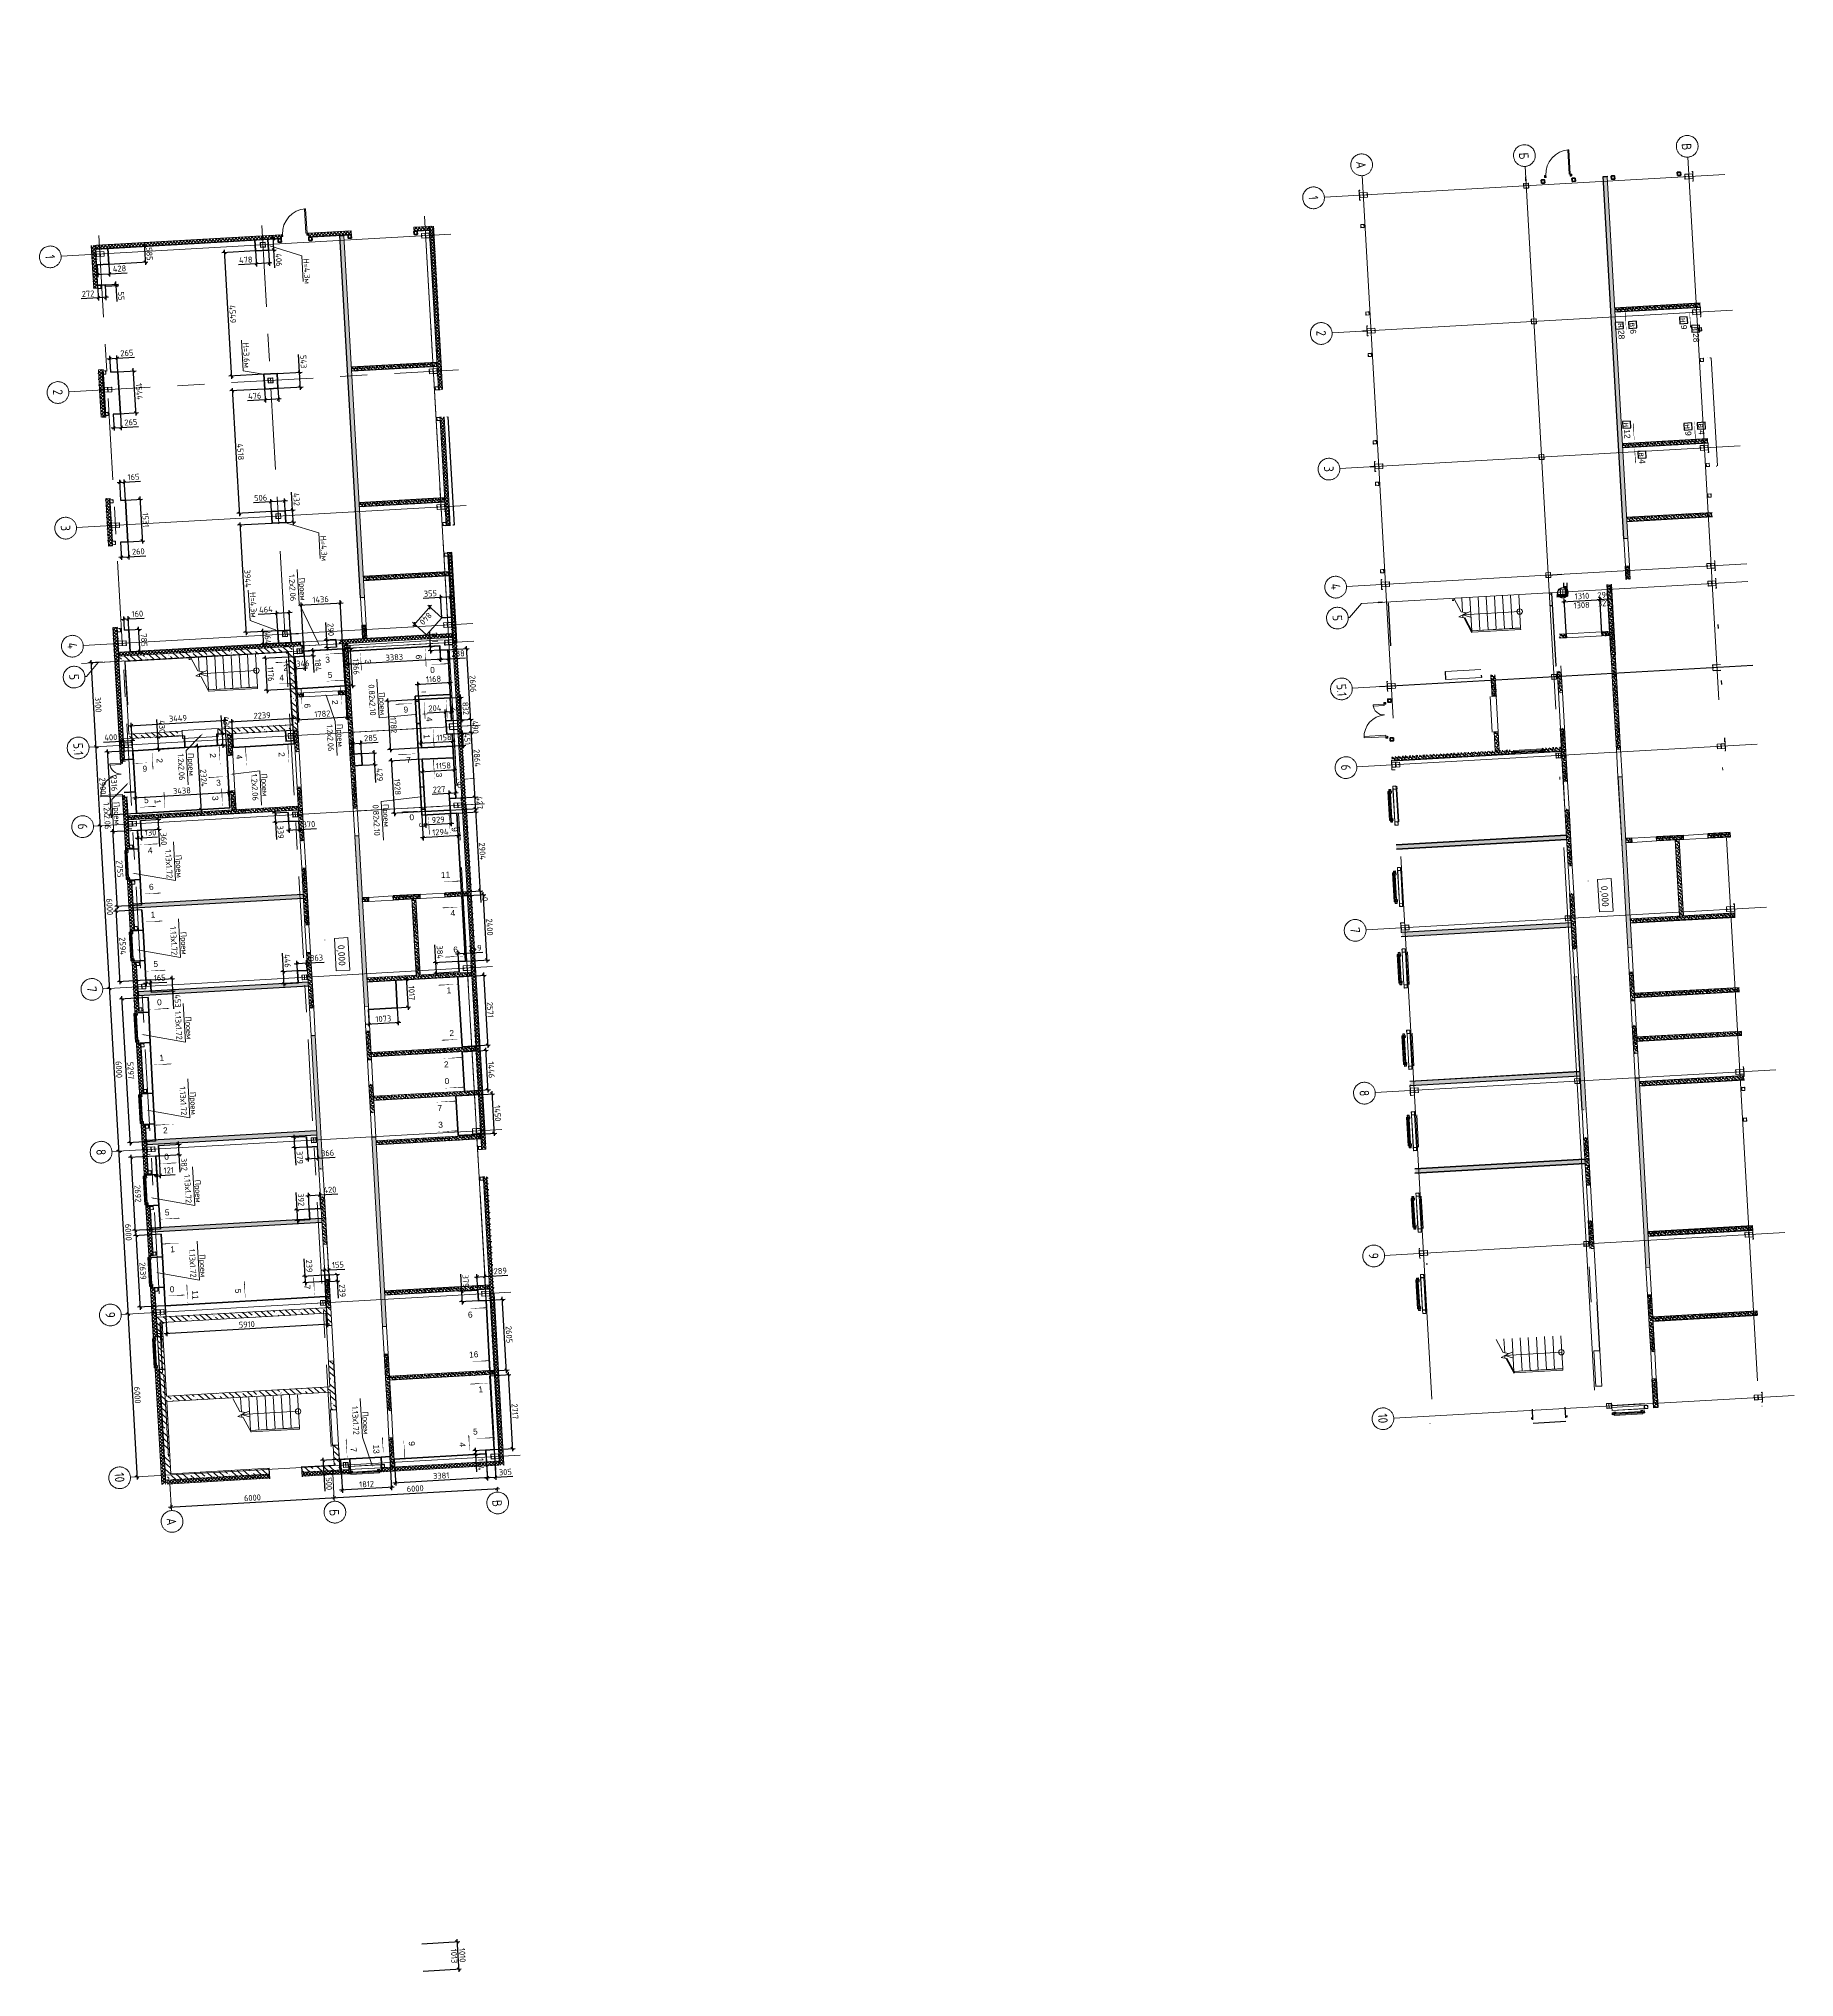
# Model space of a CAD drawing. Header units: metres. Extents: x 107714.6 to 107779.2, y 110780.1 to 110851.4.
import ezdxf
from ezdxf import colors
from ezdxf.entities.mleader import LeaderData, LeaderLine
from ezdxf.math import Vec2, Vec3

# ---------------------------------------------------------------- set-up
doc = ezdxf.new("R2010")
doc.units = ezdxf.units.M
doc.header["$PDMODE"] = 35
doc.header["$PDSIZE"] = 0.001
for name, pattern in [('_ШПТ__20_т__2_5__Линия сетки', [25, 20, -2.5, 0, -2.5]), ('CENTER', [50.8, 31.75, -6.35, 6.35, -6.35]), ('GOST2.303 5', [24, 20, -1.5, 1, -1.5]), ('XKITLINE00', [0]), ('XKITLINE02', [4, 2, -2]), ('XKITLINE03', [6, 3, -1, 1, -1]), ('невидимаяX2', [19.05, 12.7, -6.35])]:
    doc.linetypes.add(name, pattern=pattern)
for name, color, linetype in [('2023.11.08_В_ОТКЛОНЕНИЯ', 7, 'Continuous'), ('2023.11.14_В_ОТКЛОНЕНИЯ', 7, 'Continuous'), ('2023.11.14_Н_ОТКЛОНЕНИЯ', 7, 'Continuous'), ('_1-1_ Внутренние стены', 7, 'Continuous'), ('размеры дв проемов', 7, 'Continuous'), ('размеры факт', 7, 'Continuous')]:
    doc.layers.add(name, color=color, linetype=linetype)
for name, color, linetype, lineweight in [('F-670-M_FSP', 7, 'Continuous', 9), ('Other', 250, 'Continuous', 0), ('Part', 5, 'Continuous', 0), ('Высотные отметки', 7, 'Continuous', 9), ('ГКЛ', 250, 'Continuous', 50), ('ГКЛ гараж', 250, 'Continuous', 50), ('ГКЛ Откосы', 7, 'Continuous', 50), ('Обычные линии', 7, 'Continuous', 40), ('ОСИ', 251, 'CENTER', 18), ('Основные надписи', 7, 'Continuous', 30), ('панели', 7, 'Continuous', 9), ('Размерные', 45, 'Continuous', 15), ('Стены', 7, 'Continuous', 18), ('Стены разрез', 7, 'Continuous', 30), ('Типовые аннотации', 7, 'Continuous', 18), ('Элементы узлов', 7, 'Continuous', 18)]:
    doc.layers.add(name, color=color, linetype=linetype, lineweight=lineweight)
doc.layers.add('Вспомогательные', color=6, linetype='Continuous', plot=False)
for name, color, linetype, lineweight, true_color in [('Двери', 7, 'Continuous', 9, 0x804000), ('Импосты витража', 7, 'Continuous', 9, 0x004080), ('Каркас несущий', 7, 'Continuous', 18, 0x800040), ('Каркас_Импост', 7, 'Continuous', 9, 0x804000), ('Лестницы', 7, 'Continuous', 9, 0x506c76), ('Монтажный зазор', 7, 'Continuous', 9, 0x804000), ('Несущие колонны', 7, 'Continuous', 18, 0x800040), ('Ограждение', 7, 'Continuous', 9, 0x408080), ('Окна', 7, 'Continuous', 9, 0x0080c0), ('Отлив', 7, 'Continuous', 9, 0x008080), ('Панель', 7, 'Continuous', 9, 0x804000), ('Поручни', 7, 'Continuous', 9, 0x408080), ('Скрытые грани', 7, 'Continuous', 18, 0x800040)]:
    doc.layers.add(name, color=color, linetype=linetype, lineweight=lineweight, true_color=true_color)
doc.styles.add('AxeAndPointZ', font='arial.ttf')
doc.styles.add('GOST 2.304 type A', font='isocpeur.ttf')
doc.styles.add('GOST Common', font='GOST_Common.ttf', dxfattribs={"width": 0.9, "height": 350})
doc.styles.add('ISOCPEUR', font='isocpeur.ttf', dxfattribs={"height": 375})
doc.dimstyles.new('ISO-25', dxfattribs={"dimtxt": 0.22, "dimasz": 0.1, "dimexe": 0.1, "dimexo": 0, "dimgap": 0.06, "dimtad": 1, "dimdec": 0, "dimlfac": 1000, "dimtxsty": 'GOST 2.304 type A', "dimblk": 'OBLIQUE', "dimcen": 2.5, "dimdle": 0.1, "dimadec": 0, "dimazin": 0, "dimtfac": 1, "dimtdec": 0, "dimtmove": 0, "dimatfit": 3, "dimfxl": 1, "dimarcsym": 0})
doc.dimstyles.new('снизу', dxfattribs={"dimtxt": 0.22, "dimasz": 0.1, "dimexe": 0.1, "dimexo": 0, "dimgap": 0.06, "dimtad": 1, "dimdec": 0, "dimlfac": 1000, "dimtxsty": 'GOST 2.304 type A', "dimblk": 'OBLIQUE', "dimcen": 2.5, "dimdle": 0.1, "dimse1": 1, "dimse2": 1, "dimsd1": 1, "dimsd2": 1, "dimadec": 0, "dimazin": 0, "dimtfac": 1, "dimtdec": 0, "dimtmove": 0, "dimatfit": 3, "dimfxl": 1, "dimarcsym": 0})
pattern_1 = [(318.25305, (107716.81953, 110843.55317), (0.05659657, 0.0634179), []), (48.25305, (107716.81953, 110843.55317), (-0.0634179, 0.05659657), [])]
pattern_2 = [(318.25305, (107716.82577, 110843.44335), (0.0998763, 0.1119139), [])]
pattern_3 = [(318.25305, (107716.825775, 110843.44335), (0.05659657, 0.06341789), []), (48.25305, (107716.825775, 110843.44335), (-0.06341789, 0.05659657), [])]
pattern_4 = [(318.25305, (107716.82265, 110843.49826), (0.0998763, 0.1119139), [])]
pattern_5 = [(318.25305, (107716.7927, 110843.49656), (0.0998763, 0.1119139), [])]
pattern_6 = [(318.25305, (107716.7927, 110843.49656), (0.05659657, 0.06341789), []), (48.25305, (107716.7927, 110843.49656), (-0.06341789, 0.05659657), [])]
pattern_7 = [(318.25305, (107716.84761, 110843.49968), (0.0998763, 0.1119139), [])]
pattern_8 = [(318.25305, (107716.84761, 110843.49968), (0.05659657, 0.06341789), []), (48.25305, (107716.84761, 110843.49968), (-0.06341789, 0.05659657), [])]
pattern_9 = [(318.25305, (107716.79263, 110843.49655), (0.0998763, 0.1119139), [])]
pattern_10 = [(318.25305, (107716.82265, 110843.49826), (0.2114048, 0.2368845), []), (318.25305, (107716.8354, 110843.27412), (0.2114048, 0.2368845), [0.396875, -0.079375, 0.003353, -0.076022])]

# ---------------------------------------------------------------- blocks, each defined once
blk = doc.blocks.new('102_Окно_1Створка_Ф_ГОСТ23166-99 - 1160х1750_1170_h-1445330-_О__L1_0_000_')
at = {"layer": 'Каркас_Импост', "color": 7, "lineweight": 18}
for p, q in [((-638.1, 475), (-638.1, 405)), ((-638.1, 475), (-603.1, 475)), ((-638.1, 405), (-603.1, 405)), ((-618.1, 475), (-538.1, 475)), ((-618.1, 405), (-618.1, 475)), ((-618.1, 475), (-538.1, 475)), ((-618.1, 405), (-618.1, 475)), ((-538.1, 405), (-618.1, 405)), ((-578.1, 405), (-618.1, 405)), ((-578.1, 385), (-578.1, 455)), ((-578.1, 455), (-498.1, 455)), ((-498.1, 385), (-578.1, 385)), ((-538.1, 475), (-538.1, 405)), ((-538.1, 475), (-538.1, 455)), ((-538.1, 440), (461.9, 440)), ((-498.1, 455), (-498.1, 385)), ((-498.1, 420), (421.9, 420)), ((421.9, 455), (421.9, 385)), ((501.9, 455), (421.9, 455)), ((421.9, 385), (501.9, 385)), ((541.9, 475), (461.9, 475)), ((461.9, 475), (461.9, 405)), ((461.9, 475), (461.9, 455)), ((541.9, 475), (461.9, 475)), ((461.9, 405), (541.9, 405)), ((501.9, 385), (501.9, 455)), ((541.9, 405), (501.9, 405)), ((561.9, 475), (526.9, 475)), ((561.9, 405), (526.9, 405)), ((541.9, 405), (541.9, 475)), ((541.9, 405), (541.9, 475)), ((561.9, 475), (561.9, 405))]:
    blk.add_line(p, q, dxfattribs=at)
at = {"layer": 'Отлив', "color": 7}
for p, q in [((491.9, 510), (-568.1, 510)), ((-568.1, 510), (-568.1, 475)), ((-568.1, 475), (491.9, 475)), ((491.9, 475), (491.9, 510))]:
    blk.add_line(p, q, dxfattribs=at)
blk = doc.blocks.new('243_КолоннаНесущая_Труба_ГОСТ 30245-2003 - 120x120x5-1166357-_О__L1_0_000_')
at = {"layer": 'Несущие колонны', "color": 254, "lineweight": 5}
for p, q in [((-60, 51), (-60, 20)), ((-55, -51), (-55, 51)), ((51, 60), (-51, 60)), ((-51, 55), (51, 55)), ((55, 51), (55, -51)), ((60, -51), (60, 51)), ((51, -55), (-51, -55)), ((-51, -60), (51, -60))]:
    blk.add_line(p, q, dxfattribs=at)
for centre, radius, start, end in [((-51, 51), 9, 90, 180), ((-51, 51), 4, 90, 180), ((51, 51), 9, 0, 90), ((51, 51), 4, 0, 90), ((-51, -51), 9, 180, 270), ((-51, -51), 4, 180, 270), ((51, -51), 4, 270, 0), ((51, -51), 9, 270, 360)]:
    blk.add_arc(centre, radius, start, end, dxfattribs=at)
blk = doc.blocks.new('243_КолоннаНесущая_Труба_ГОСТ 30245-2003 - 120x120x5-V5-_О__L1_0_000_')
at = {"layer": 'Несущие колонны', "color": 254, "lineweight": 5}
for p, q in [((-60, 51), (-60, -51)), ((-55, -51), (-55, 51)), ((51, 60), (-51, 60)), ((-51, 55), (51, 55)), ((55, 51), (55, -51)), ((60, 20), (60, 51)), ((51, -55), (-51, -55)), ((-51, -60), (51, -60))]:
    blk.add_line(p, q, dxfattribs=at)
for centre, radius, start, end in [((-51, 51), 9, 90, 180), ((-51, 51), 4, 90, 180), ((51, 51), 9, 0, 90), ((51, 51), 4, 0, 90), ((-51, -51), 9, 180, 270), ((-51, -51), 4, 180, 270), ((51, -51), 4, 270, 0), ((51, -51), 9, 270, 360)]:
    blk.add_arc(centre, radius, start, end, dxfattribs=at)
blk = doc.blocks.new('243_КолоннаНесущая_Труба_ГОСТ 30245-2003 - 120x120x5-1167948-_О__L1_0_000_')
at = {"layer": 'Несущие колонны', "color": 7, "lineweight": 40}
for p, q in [((-60, 51), (-60, -51)), ((-55, -51), (-55, 51)), ((51, 60), (-51, 60)), ((-51, 55), (51, 55)), ((55, 51), (55, -51)), ((60, -51), (60, 51)), ((51, -55), (-51, -55)), ((-51, -60), (51, -60))]:
    blk.add_line(p, q, dxfattribs=at)
for centre, radius, start, end in [((-51, 51), 9, 90, 180), ((-51, 51), 4, 90, 180), ((51, 51), 9, 0, 90), ((51, 51), 4, 0, 90), ((-51, -51), 9, 180, 270), ((-51, -51), 4, 180, 270), ((51, -51), 9, 270, 360), ((51, -51), 4, 270, 0)]:
    blk.add_arc(centre, radius, start, end, dxfattribs=at)
blk = doc.blocks.new('243_КолоннаНесущая_Труба_ГОСТ 30245-2003 - 120x120x5-1251786-_О__L1_0_000_')
at = {"layer": 'Несущие колонны', "color": 7, "lineweight": 5}
for p, q in [((-60, 51), (-60, -51)), ((-55, -51), (-55, 51)), ((51, 60), (-51, 60)), ((-51, 55), (51, 55)), ((55, 51), (55, -51)), ((60, -51), (60, 51)), ((51, -55), (-51, -55)), ((-51, -60), (51, -60))]:
    blk.add_line(p, q, dxfattribs=at)
for centre, radius, start, end in [((-51, 51), 9, 90, 180), ((-51, 51), 4, 90, 180), ((51, 51), 9, 0, 90), ((51, 51), 4, 0, 90), ((-51, -51), 9, 180, 270), ((-51, -51), 4, 180, 270), ((51, -51), 9, 270, 360), ((51, -51), 4, 270, 0)]:
    blk.add_arc(centre, radius, start, end, dxfattribs=at)
blk = doc.blocks.new('243_КолоннаНесущая_Труба_ГОСТ 30245-2003 - 120x120x5-1170525-_О__L1_0_000_')
at = {"layer": 'Несущие колонны', "color": 7, "lineweight": 5}
for p, q in [((-60, 51), (-60, -51)), ((-55, -51), (-55, 51)), ((51, 60), (-51, 60)), ((-51, 55), (51, 55)), ((55, 51), (55, -51)), ((60, -51), (60, 51)), ((51, -55), (-51, -55)), ((-51, -60), (51, -60))]:
    blk.add_line(p, q, dxfattribs=at)
for centre, radius, start, end in [((-51, 51), 9, 90, 180), ((-51, 51), 4, 90, 180), ((51, 51), 9, 0, 90), ((51, 51), 4, 0, 90), ((-51, -51), 9, 180, 270), ((-51, -51), 4, 180, 270), ((51, -51), 9, 270, 360), ((51, -51), 4, 270, 0)]:
    blk.add_arc(centre, radius, start, end, dxfattribs=at)
blk = doc.blocks.new('243_КолоннаНесущая_Труба_ГОСТ 30245-2003 - 120x120x5-V6-_О__L1_0_000_')
at = {"layer": 'Несущие колонны', "color": 7, "lineweight": 5}
for p, q in [((-60, 51), (-60, -51)), ((-55, -51), (-55, 51)), ((51, 60), (-51, 60)), ((-51, 55), (51, 55)), ((55, 51), (55, -51)), ((60, -51), (60, 51)), ((51, -55), (-51, -55)), ((-51, -60), (51, -60))]:
    blk.add_line(p, q, dxfattribs=at)
for centre, radius, start, end in [((-51, 51), 9, 90, 180), ((-51, 51), 4, 90, 180), ((51, 51), 9, 0, 90), ((51, 51), 4, 0, 90), ((-51, -51), 9, 180, 270), ((-51, -51), 4, 180, 270), ((51, -51), 4, 270, 0), ((51, -51), 9, 270, 360)]:
    blk.add_arc(centre, radius, start, end, dxfattribs=at)
blk = doc.blocks.new('253_Балка_Труба_ГОСТ 30245-2003 - 120x120x5-1251540-_О__L1_0_000_')
at = {"layer": 'Каркас несущий', "color": 7}
for p, q in [((622, 60), (-552, 60)), ((-552, 51), (-552, 60)), ((-552, -51), (-552, 51)), ((622, 60), (622, 51)), ((622, 51), (622, -51)), ((-552, -60), (-552, -51)), ((-552, -60), (622, -60)), ((622, -51), (622, -60))]:
    blk.add_line(p, q, dxfattribs=at)
at = {"layer": 'Скрытые грани', "color": 7}
for p, q in [((-552, 55), (622, 55)), ((-552, -55), (622, -55))]:
    blk.add_line(p, q, dxfattribs=at)
blk = doc.blocks.new('253_Балка_Труба_ГОСТ 30245-2003 - 120x120x5-1324223-_О__L1_0_000_')
at = {"layer": 'Каркас несущий', "color": 7}
for p, q in [((592, 60), (-592, 60)), ((-592, 51), (-592, 60)), ((-592, -51), (-592, 51)), ((592, 60), (592, 51)), ((592, 51), (592, -51)), ((-592, -60), (-592, -51)), ((-592, -60), (592, -60)), ((592, -51), (592, -60))]:
    blk.add_line(p, q, dxfattribs=at)
at = {"layer": 'Скрытые грани', "color": 7}
for p, q in [((-592, 55), (592, 55)), ((-592, -55), (592, -55))]:
    blk.add_line(p, q, dxfattribs=at)
blk = doc.blocks.new('102_Окно_1Створка_Ф_ГОСТ23166-99 - 1160х1750_1170_h-1445332-_О__L1_0_000_')
at = {"layer": 'Каркас_Импост', "color": 7, "lineweight": 18}
for p, q in [((-638.1, -475), (-638.1, -405)), ((-638.1, -405), (-603.1, -405)), ((-638.1, -475), (-603.1, -475)), ((-538.1, -405), (-618.1, -405)), ((-618.1, -405), (-618.1, -475)), ((-618.1, -405), (-618.1, -475)), ((-578.1, -405), (-618.1, -405)), ((-618.1, -475), (-538.1, -475)), ((-618.1, -475), (-538.1, -475)), ((-498.1, -385), (-578.1, -385)), ((-578.1, -385), (-578.1, -455)), ((-578.1, -455), (-498.1, -455)), ((-538.1, -475), (-538.1, -405)), ((-538.1, -440), (461.9, -440)), ((-538.1, -475), (-538.1, -455)), ((-498.1, -455), (-498.1, -385)), ((-498.1, -420), (421.9, -420)), ((421.9, -455), (421.9, -385)), ((421.9, -385), (501.9, -385)), ((501.9, -455), (421.9, -455)), ((461.9, -405), (541.9, -405)), ((461.9, -475), (461.9, -405)), ((461.9, -475), (461.9, -455)), ((541.9, -475), (461.9, -475)), ((541.9, -475), (461.9, -475)), ((501.9, -385), (501.9, -455)), ((541.9, -405), (501.9, -405)), ((561.9, -405), (526.9, -405)), ((561.9, -475), (526.9, -475)), ((541.9, -405), (541.9, -475)), ((541.9, -405), (541.9, -475)), ((561.9, -475), (561.9, -405))]:
    blk.add_line(p, q, dxfattribs=at)
at = {"layer": 'Отлив', "color": 7}
for p, q in [((491.9, -475), (-568.1, -475)), ((-568.1, -475), (-568.1, -510)), ((-568.1, -510), (491.9, -510)), ((491.9, -510), (491.9, -475))]:
    blk.add_line(p, q, dxfattribs=at)
blk = doc.blocks.new('Ограждение - Ограждение-1239730-_О__L1_0_000_')
at = {"layer": 'Поручни', "color": 7}
for p, q in [((16289, 4875), (16295, 4875)), ((16289, 4875), (16289, 3058)), ((16295, 4875), (16345, 4875)), ((16295, 4875), (16295, 3061)), ((16345, 4875), (16345, 3084))]:
    blk.add_line(p, q, dxfattribs=at)
blk = doc.blocks.new('Ограждение - Ограждение-1240041-_О__L1_0_000_')
at = {"layer": 'Поручни', "color": 7}
for p, q in [((43499, 4875), (43505, 4875)), ((43499, 4875), (43499, 3058)), ((43505, 4875), (43555, 4875)), ((43505, 4875), (43505, 3061)), ((43555, 4875), (43555, 3084))]:
    blk.add_line(p, q, dxfattribs=at)
blk = doc.blocks.new('Прямоугольный импост - 20х150 мм_Утеплитель_Наружный-1317557-_О__L1_0_000_')
at = {"layer": 'Импосты витража'}
h = blk.add_hatch(dxfattribs=at)
h.set_pattern_fill('FP_8', style=0, pattern_type=2)
h.set_pattern_definition([(225, (6000, -200), (60.1041, -60.1041), []), (135, (6000, -200), (-60.1041, -60.1041), [])])
h.paths.add_polyline_path([(10, -75), (-10, -75), (-10, 75), (10, 75)], flags=0)
at = {"layer": 'Импосты витража', "color": 7, "lineweight": 18}
for p, q in [((-10, 75), (10, 75)), ((-10, -75), (-10, 75)), ((10, 75), (10, -75)), ((10, -75), (-10, -75))]:
    blk.add_line(p, q, dxfattribs=at)
blk = doc.blocks.new('Прямоугольный импост - 20х150 мм_Утеплитель_Наружный-V13-_О__L1_0_000_')
at = {"layer": 'Импосты витража'}
h = blk.add_hatch(dxfattribs=at)
h.set_pattern_fill('FP_9', style=0, pattern_type=2)
h.set_pattern_definition([(315, (-5000, -200), (60.1041, 60.1041), []), (225, (-5000, -200), (60.1041, -60.1041), [])])
h.paths.add_polyline_path([(10, 75), (10, -75), (-10, -75), (-10, 75)], flags=0)
at = {"layer": 'Импосты витража', "color": 7, "lineweight": 18}
for p, q in [((-10, 75), (10, 75)), ((-10, -75), (-10, 75)), ((10, 75), (10, -75)), ((10, -75), (-10, -75))]:
    blk.add_line(p, q, dxfattribs=at)
blk = doc.blocks.new('Прямоугольный импост - 20х150 мм_Утеплитель_Наружный-V14-_О__L1_0_000_')
at = {"layer": 'Импосты витража'}
h = blk.add_hatch(dxfattribs=at)
h.set_pattern_fill('FP_10', style=0, pattern_type=2)
h.set_pattern_definition([(315, (-10000, -200), (60.1041, 60.1041), []), (225, (-10000, -200), (60.1041, -60.1041), [])])
h.paths.add_polyline_path([(10, 75), (10, -75), (-10, -75), (-10, 75)], flags=0)
at = {"layer": 'Импосты витража', "color": 7, "lineweight": 18}
for p, q in [((-10, 75), (10, 75)), ((-10, -75), (-10, 75)), ((10, 75), (10, -75)), ((10, -75), (-10, -75))]:
    blk.add_line(p, q, dxfattribs=at)
blk = doc.blocks.new('Прямоугольный импост - 20х150 мм_Утеплитель_Наружный-V15-_О__L1_0_000_')
at = {"layer": 'Импосты витража'}
h = blk.add_hatch(dxfattribs=at)
h.set_pattern_fill('FP_11', style=0, pattern_type=2)
h.set_pattern_definition([(315, (-15000, -200), (60.1041, 60.1041), []), (225, (-15000, -200), (60.1041, -60.1041), [])])
h.paths.add_polyline_path([(10, 75), (10, -75), (-10, -75), (-10, 75)], flags=0)
at = {"layer": 'Импосты витража', "color": 7, "lineweight": 18}
for p, q in [((-10, 75), (10, 75)), ((-10, -75), (-10, 75)), ((10, 75), (10, -75)), ((10, -75), (-10, -75))]:
    blk.add_line(p, q, dxfattribs=at)
blk = doc.blocks.new('012_Стрелка _ЭлУзла_Линия_ - Стрелка с пустым кружком-1338631-_О__L1_0_000_')
at = {"layer": 'Элементы узлов'}
blk.add_line((1, 0), (2085, 0), dxfattribs=at)
blk = doc.blocks.new('012_Стрелка _ЭлУзла_Линия_ - Стрелка с пустым кружком-1338750-_О__L1_0_000_')
at = {"layer": 'Элементы узлов'}
blk.add_line((1, 0), (2100, 0), dxfattribs=at)
blk = doc.blocks.new('Ось сетки - Круг_Ø8 мм-6577-_О__L1_0_000_')
at = {"layer": 'ОСИ', "lineweight": 20}
for start, end in [(360, 180), (180, 360)]:
    blk.add_arc((0, 0), 4, start, end, dxfattribs=at)
blk = doc.blocks.new('Высотные отметки - Рамка-5093-_О__L1_0_000_')
at = {"layer": 'Типовые аннотации', "lineweight": 9}
for p, q in [((-6, 0), (-6, 5)), ((-6, 5), (6, 5)), ((6, 5), (6, 0)), ((6, 0), (-6, 0))]:
    blk.add_line(p, q, dxfattribs=at)
blk = doc.blocks.new('к2')
at = {"color": 0, "linetype": 'GOST2.303 5', "lineweight": 5, "ltscale": 150}
for p, q in [((4137506, 536686), (4137690, 536686)), ((4137598, 536778), (4137598, 536594))]:
    blk.add_line(p, q, dxfattribs=at)
at = {"color": 0, "linetype": 'Continuous', "lineweight": 5, "ltscale": 150}
for p, q in [((4137508, 536606), (4137508, 536766)), ((4137513, 536606), (4137513, 536766)), ((4137518, 536776), (4137678, 536776)), ((4137518, 536771), (4137678, 536771)), ((4137678, 536601), (4137518, 536601)), ((4137678, 536596), (4137518, 536596)), ((4137683, 536766), (4137683, 536606)), ((4137688, 536766), (4137688, 536606))]:
    blk.add_line(p, q, dxfattribs=at)
for centre, radius, start, end in [((4137518, 536766), 10, 90, 180), ((4137518, 536606), 10, 180, 270), ((4137518, 536766), 5, 90, 180), ((4137518, 536606), 5, 180, 270), ((4137678, 536766), 10, 0, 90), ((4137678, 536766), 5, 0, 90), ((4137678, 536606), 5, 270, 0), ((4137678, 536606), 10, 270, 0)]:
    blk.add_arc(centre, radius, start, end, dxfattribs=at)
at = {"layer": 'Вспомогательные', "color": 0, "lineweight": 5, "ltscale": 10}
blk.add_line((4137513, 536686), (4137683, 536686), dxfattribs=at)
blk = doc.blocks.new('к4')
at = {"color": 0, "linetype": 'GOST2.303 5', "lineweight": 5, "ltscale": 150}
for p, q in [((4150606, 536686), (4150790, 536686)), ((4150698, 536778), (4150698, 536594))]:
    blk.add_line(p, q, dxfattribs=at)
at = {"color": 0, "linetype": 'Continuous', "lineweight": 5, "ltscale": 150}
for p, q in [((4150608, 536606), (4150608, 536766)), ((4150613, 536606), (4150613, 536766)), ((4150618, 536776), (4150778, 536776)), ((4150618, 536771), (4150778, 536771)), ((4150778, 536601), (4150618, 536601)), ((4150778, 536596), (4150618, 536596)), ((4150783, 536766), (4150783, 536606)), ((4150788, 536766), (4150788, 536606))]:
    blk.add_line(p, q, dxfattribs=at)
for centre, radius, start, end in [((4150618, 536766), 10, 90, 180), ((4150618, 536606), 10, 180, 270), ((4150618, 536766), 5, 90, 180), ((4150618, 536606), 5, 180, 270), ((4150778, 536766), 10, 0, 90), ((4150778, 536766), 5, 0, 90), ((4150778, 536606), 5, 270, 0), ((4150778, 536606), 10, 270, 0)]:
    blk.add_arc(centre, radius, start, end, dxfattribs=at)
at = {"layer": 'Вспомогательные', "color": 0, "lineweight": 5, "ltscale": 10}
blk.add_line((4150613, 536686), (4150783, 536686), dxfattribs=at)
blk = doc.blocks.new('к3')
at = {"color": 0, "linetype": 'ByBlock', "lineweight": -2, "ltscale": 200}
for p, q in [((4147426, 542836), (4147505, 542836)), ((4147770, 542836), (4147691, 542836)), ((4147418, 542806), (4147418, 542828)), ((4147418, 542806), (4147421, 542806)), ((4147421, 542806), (4147421, 542828)), ((4147426, 542833), (4147505, 542833)), ((4147510, 542828), (4147510, 542544)), ((4147513, 542828), (4147513, 542544)), ((4147518, 542539), (4147589, 542539)), ((4147518, 542536), (4147589, 542536)), ((4147594, 542544), (4147594, 542567)), ((4147594, 542567), (4147597, 542567)), ((4147597, 542544), (4147597, 542567)), ((4147599, 542544), (4147599, 542567)), ((4147602, 542567), (4147599, 542567)), ((4147602, 542544), (4147602, 542567)), ((4147678, 542539), (4147607, 542539)), ((4147678, 542536), (4147607, 542536)), ((4147683, 542828), (4147683, 542544)), ((4147686, 542828), (4147686, 542544)), ((4147770, 542833), (4147691, 542833)), ((4147775, 542806), (4147775, 542828)), ((4147778, 542806), (4147775, 542806)), ((4147778, 542806), (4147778, 542828))]:
    blk.add_line(p, q, dxfattribs=at)
for centre, radius, start, end in [((4147426, 542828), 8, 90, 180), ((4147505, 542828), 8, 0, 90), ((4147691, 542828), 8, 90, 180), ((4147770, 542828), 8, 0, 90), ((4147426, 542828), 5, 90, 180), ((4147505, 542828), 5, 0, 90), ((4147518, 542544), 8, 180, 270), ((4147518, 542544), 5, 180, 270), ((4147589, 542544), 8, 270, 0), ((4147589, 542544), 5, 270, 0), ((4147607, 542544), 8, 180, 270), ((4147607, 542544), 5, 180, 270), ((4147678, 542544), 5, 270, 0), ((4147678, 542544), 8, 270, 0), ((4147691, 542828), 5, 90, 180), ((4147770, 542828), 5, 0, 90)]:
    blk.add_arc(centre, radius, start, end, dxfattribs=at)
at = {"layer": 'Вспомогательные', "color": 0, "ltscale": 10}
for p, q in [((4147690, 542836), (4147505, 542836)), ((4147683, 542686), (4147513, 542686))]:
    blk.add_line(p, q, dxfattribs=at)
blk = doc.blocks.new('к1')
at = {"color": 0, "linetype": 'ByBlock', "lineweight": -2, "ltscale": 200}
for p, q in [((4142426, 542836), (4142505, 542836)), ((4142770, 542836), (4142691, 542836)), ((4142418, 542806), (4142418, 542828)), ((4142418, 542806), (4142421, 542806)), ((4142421, 542806), (4142421, 542828)), ((4142426, 542833), (4142505, 542833)), ((4142510, 542828), (4142510, 542544)), ((4142513, 542828), (4142513, 542544)), ((4142518, 542539), (4142589, 542539)), ((4142518, 542536), (4142589, 542536)), ((4142594, 542544), (4142594, 542567)), ((4142594, 542567), (4142597, 542567)), ((4142597, 542544), (4142597, 542567)), ((4142599, 542544), (4142599, 542567)), ((4142602, 542567), (4142599, 542567)), ((4142602, 542544), (4142602, 542567)), ((4142678, 542539), (4142607, 542539)), ((4142678, 542536), (4142607, 542536)), ((4142683, 542828), (4142683, 542544)), ((4142686, 542828), (4142686, 542544)), ((4142770, 542833), (4142691, 542833)), ((4142775, 542806), (4142775, 542828)), ((4142778, 542806), (4142775, 542806)), ((4142778, 542806), (4142778, 542828))]:
    blk.add_line(p, q, dxfattribs=at)
for centre, radius, start, end in [((4142426, 542828), 8, 90, 180), ((4142505, 542828), 8, 0, 90), ((4142691, 542828), 8, 90, 180), ((4142770, 542828), 8, 0, 90), ((4142426, 542828), 5, 90, 180), ((4142505, 542828), 5, 0, 90), ((4142518, 542544), 8, 180, 270), ((4142518, 542544), 5, 180, 270), ((4142589, 542544), 8, 270, 0), ((4142589, 542544), 5, 270, 0), ((4142607, 542544), 8, 180, 270), ((4142607, 542544), 5, 180, 270), ((4142678, 542544), 5, 270, 0), ((4142678, 542544), 8, 270, 0), ((4142691, 542828), 5, 90, 180), ((4142770, 542828), 5, 0, 90)]:
    blk.add_arc(centre, radius, start, end, dxfattribs=at)
at = {"layer": 'Вспомогательные', "color": 0, "ltscale": 10}
for p, q in [((4142690, 542836), (4142505, 542836)), ((4142683, 542686), (4142513, 542686))]:
    blk.add_line(p, q, dxfattribs=at)
blk = doc.blocks.new('101_Дверь_Двупольная_Алюминиевая_ГОСТ23747-2015 - ДАН_Дв_2080х1260_800__О_Пр_П-1342844-_О__L1_0_000_')
at = {"layer": 'Каркас_Импост', "color": 7}
for p, q in [((-630, 75), (-600, 75)), ((-630, 5), (-630, 75)), ((-590, 5), (-630, 5)), ((-600, 75), (-600, 25)), ((-600, 25), (-590, 25)), ((-590, 25), (-590, 5)), ((600, 25), (590, 25)), ((590, 25), (590, 5)), ((590, 5), (630, 5)), ((630, 75), (600, 75)), ((600, 75), (600, 25)), ((630, 5), (630, 75))]:
    blk.add_line(p, q, dxfattribs=at)
at = {"layer": 'Монтажный зазор', "color": 7}
for p, q in [((-655, 75), (-630, 75)), ((-655, 5), (-655, 75)), ((-630, 5), (-655, 5)), ((-630, 75), (-630, 5)), ((655, 75), (630, 75)), ((630, 75), (630, 5)), ((630, 5), (655, 5)), ((655, 5), (655, 75))]:
    blk.add_line(p, q, dxfattribs=at)
at = {"layer": 'Панель', "color": 7, "lineweight": 18}
for p, q in [((-600, 875), (-550, 875)), ((-600, 75), (-600, 875)), ((-550, 875), (-550, 75)), ((-550, 75), (-600, 75)), ((600, 475), (550, 475)), ((550, 475), (550, 75)), ((550, 75), (600, 75)), ((600, 75), (600, 475))]:
    blk.add_line(p, q, dxfattribs=at)
at = {"layer": 'Панель', "color": 7}
for centre, radius, start, end in [((-600, 75), 800, 360, 90), ((600, 75), 400, 90, 180)]:
    blk.add_arc(centre, radius, start, end, dxfattribs=at)
blk = doc.blocks.new('101_Дверь_Однопольная_Стальная_Высота_Полотна_ГОСТ 31173-2016 - ДСН_Оп_2080-960_Г_Л_Прг_Псп-1348105-_О__L1_0_000_')
at = {"layer": 'Каркас_Импост', "color": 7}
for p, q in [((-450, 75), (-480, 75)), ((-480, 75), (-480, 5)), ((-480, 5), (-440, 5)), ((-450, 35), (-450, 75)), ((-440, 35), (-450, 35)), ((-440, 5), (-440, 35)), ((450, 35), (440, 35)), ((440, 35), (440, 5)), ((440, 5), (480, 5)), ((480, 75), (450, 75)), ((450, 75), (450, 35)), ((480, 5), (480, 75))]:
    blk.add_line(p, q, dxfattribs=at)
at = {"layer": 'Монтажный зазор', "color": 7}
for p, q in [((-480, 75), (-505, 75)), ((-505, 75), (-505, 5)), ((-505, 5), (-480, 5)), ((-480, 5), (-480, 75)), ((505, 75), (480, 75)), ((480, 75), (480, 5)), ((480, 5), (505, 5)), ((505, 5), (505, 75))]:
    blk.add_line(p, q, dxfattribs=at)
at = {"layer": 'Панель', "color": 7, "lineweight": 18}
for p, q in [((450, 975), (410, 975)), ((410, 975), (410, 75)), ((450, 75), (450, 975)), ((410, 75), (450, 75))]:
    blk.add_line(p, q, dxfattribs=at)
at = {"layer": 'Панель', "color": 7}
blk.add_arc((450, 75), 900, 90, 180, dxfattribs=at)
blk = doc.blocks.new('*D33')
at = {"layer": 'Defpoints', "color": 0, "transparency": 16777216}
for p in [(107772.333, 110830.485), (107772.047, 110829.582, 21.037), (107772.37, 110829.595)]:
    blk.add_point(p, dxfattribs=at)
at = {"layer": 'Двери', "color": 0, "transparency": 16777216, "insert": (107772.165, 110830.648), "char_height": 0.22, "attachment_point": 5, "rotation": 2.34041, "style": 'GOST 2.304 type A'}
blk.add_mtext('323', dxfattribs=at)
blk = doc.blocks.new('_Oblique')
at = {"color": 0, "linetype": 'ByBlock', "lineweight": -2}
blk.add_line((-0.5, -0.5), (0.5, 0.5), dxfattribs=at)
blk = doc.blocks.new('*D35')
at = {"layer": 'Defpoints', "color": 0, "transparency": 16777216}
for p in [(107772.012, 110830.779), (107772.082, 110829.54), (107772.372, 110829.556)]:
    blk.add_point(p, dxfattribs=at)
at = {"layer": 'Двери', "color": 0, "lineweight": -2, "transparency": 16777216}
for p, q in [((107772.401, 110830.801), (107771.912, 110830.773)), ((107772.082, 110829.54), (107772.006, 110830.879)), ((107772.372, 110829.556), (107772.296, 110830.895))]:
    blk.add_line(p, q, dxfattribs=at)
at = {"layer": 'Двери', "color": 0, "lineweight": -2, "transparency": 16777216, "xscale": 0.1, "yscale": 0.1, "zscale": 0.1}
for p, rotation in [((107772.012, 110830.779), 183.2530497448743), ((107772.301, 110830.795), 3.253049744874268)]:
    blk.add_blockref('_Oblique', p, dxfattribs=dict(at, rotation=rotation))
at = {"layer": 'Двери', "color": 0, "transparency": 16777216, "insert": (107772.147, 110830.957), "char_height": 0.22, "attachment_point": 5, "rotation": 3.25305, "style": 'GOST 2.304 type A'}
blk.add_mtext('290', dxfattribs=at)
blk = doc.blocks.new('*D36')
at = {"layer": 'Defpoints', "color": 0, "transparency": 16777216}
for p in [(107772.012, 110830.779), (107770.779, 110829.373), (107772.083, 110829.523)]:
    blk.add_point(p, dxfattribs=at)
at = {"layer": 'Двери', "color": 0, "lineweight": -2, "transparency": 16777216}
for p, q in [((107770.604, 110830.699), (107772.111, 110830.785)), ((107770.779, 110829.373), (107770.698, 110830.804)), ((107772.083, 110829.523), (107772.006, 110830.879))]:
    blk.add_line(p, q, dxfattribs=at)
at = {"layer": 'Двери', "color": 0, "lineweight": -2, "transparency": 16777216, "xscale": 0.1, "yscale": 0.1, "zscale": 0.1}
for p, rotation in [((107770.704, 110830.705), 183.2530497448743), ((107772.012, 110830.779), 3.253049744874275)]:
    blk.add_blockref('_Oblique', p, dxfattribs=dict(at, rotation=rotation))
at = {"layer": 'Двери', "color": 0, "transparency": 16777216, "insert": (107771.348, 110830.912), "char_height": 0.22, "attachment_point": 5, "rotation": 3.25305, "style": 'GOST 2.304 type A'}
blk.add_mtext('1310', dxfattribs=at)
blk = doc.blocks.new('*D34')
at = {"layer": 'Defpoints', "color": 0, "transparency": 16777216}
for p in [(107770.692, 110830.371), (107770.737, 110829.581, 21.291), (107772.047, 110829.582, 21.037)]:
    blk.add_point(p, dxfattribs=at)
at = {"layer": 'Двери', "color": 0, "transparency": 16777216, "insert": (107771.335, 110830.577), "char_height": 0.22, "attachment_point": 5, "rotation": 3.25305, "style": 'GOST 2.304 type A'}
blk.add_mtext('1308', dxfattribs=at)
blk = doc.blocks.new('*D42')
at = {"color": 0, "lineweight": -2, "transparency": 16777216}
for p, q in [((107728.657, 110781.32), (107730.054, 110781.4)), ((107729.949, 110781.494), (107730.017, 110780.286)), ((107728.714, 110780.312), (107730.111, 110780.391))]:
    blk.add_line(p, q, dxfattribs=at)
at = {"layer": 'Defpoints', "color": 0, "transparency": 16777216}
for p in [(107728.657, 110781.32), (107728.714, 110780.312), (107730.012, 110780.386)]:
    blk.add_point(p, dxfattribs=at)
at = {"color": 0, "lineweight": -2, "transparency": 16777216, "xscale": 0.1, "yscale": 0.1, "zscale": 0.1}
for p, rotation in [((107729.954, 110781.394), 93.25304974487426), ((107730.012, 110780.386), 273.2530497448743)]:
    blk.add_blockref('_Oblique', p, dxfattribs=dict(at, rotation=rotation))
at = {"color": 0, "transparency": 16777216, "insert": (107730.153, 110780.899), "char_height": 0.22, "attachment_point": 5, "rotation": 273.25305, "style": 'GOST 2.304 type A'}
blk.add_mtext('1010', dxfattribs=at)
blk = doc.blocks.new('*D41')
at = {"layer": 'Defpoints', "color": 0, "transparency": 16777216}
for p in [(107728.557, 110781.1, 21.761), (107729.658, 110781.162), (107728.6, 110780.087, 21.614)]:
    blk.add_point(p, dxfattribs=at)
at = {"color": 0, "transparency": 16777216, "insert": (107729.845, 110780.867), "char_height": 0.22, "attachment_point": 5, "rotation": 273.25305, "style": 'GOST 2.304 type A'}
blk.add_mtext('1013', dxfattribs=at)
blk = doc.blocks.new('*D43')
at = {"layer": 'Defpoints', "color": 0, "lineweight": 9, "transparency": 16777216}
for p in [(107725.941, 110828.882, -0.009), (107725.969, 110828.395), (107729.318, 110829.08, -0.009)]:
    blk.add_point(p, dxfattribs=at)
at = {"layer": 'ГКЛ', "color": 0, "lineweight": -2, "transparency": 16777216}
for p, q in [((107729.446, 110828.592), (107725.869, 110828.389)), ((107725.941, 110828.882), (107725.974, 110828.295)), ((107729.318, 110829.08), (107729.352, 110828.487))]:
    blk.add_line(p, q, dxfattribs=at)
at = {"layer": 'ГКЛ', "color": 0, "lineweight": -2, "transparency": 16777216, "xscale": 0.1, "yscale": 0.1, "zscale": 0.1}
for p, rotation in [((107725.969, 110828.395), 183.2530497448743), ((107729.346, 110828.587), 3.253049744874268)]:
    blk.add_blockref('_Oblique', p, dxfattribs=dict(at, rotation=rotation))
at = {"layer": 'ГКЛ', "color": 0, "lineweight": 9, "transparency": 16777216, "insert": (107727.648, 110828.66), "char_height": 0.22, "attachment_point": 5, "rotation": 3.25305, "style": 'GOST 2.304 type A'}
blk.add_mtext('3383', dxfattribs=at)
blk = doc.blocks.new('*D44')
at = {"layer": 'Defpoints', "color": 0, "lineweight": 9, "transparency": 16777216}
for p in [(107729.327, 110828.919), (107729.615, 110828.935, 0.021), (107729.634, 110828.603)]:
    blk.add_point(p, dxfattribs=at)
at = {"layer": 'ГКЛ', "color": 0, "lineweight": -2, "transparency": 16777216}
for p, q in [((107729.246, 110828.581), (107729.634, 110828.603)), ((107729.327, 110828.919), (107729.352, 110828.487)), ((107729.615, 110828.935), (107729.639, 110828.503)), ((107729.634, 110828.603), (107730.271, 110828.639))]:
    blk.add_line(p, q, dxfattribs=at)
at = {"layer": 'ГКЛ', "color": 0, "lineweight": -2, "transparency": 16777216, "xscale": 0.1, "yscale": 0.1, "zscale": 0.1}
for p, rotation in [((107729.346, 110828.587), 183.2530497448743), ((107729.634, 110828.603), 3.253049744874275)]:
    blk.add_blockref('_Oblique', p, dxfattribs=dict(at, rotation=rotation))
at = {"layer": 'ГКЛ', "color": 0, "lineweight": 9, "transparency": 16777216, "insert": (107729.992, 110828.794), "char_height": 0.22, "attachment_point": 5, "rotation": 3.25305, "style": 'GOST 2.304 type A'}
blk.add_mtext('288', dxfattribs=at)
blk = doc.blocks.new('*D45')
at = {"layer": 'Defpoints', "color": 0, "lineweight": 9, "transparency": 16777216}
for p in [(107729.327, 110828.919, 0.021), (107729.763, 110826.333, 0.021), (107730.445, 110826.372)]:
    blk.add_point(p, dxfattribs=at)
at = {"layer": 'ГКЛ', "color": 0, "lineweight": -2, "transparency": 16777216}
for p, q in [((107729.327, 110828.919), (107730.396, 110828.98)), ((107730.291, 110829.074), (107730.45, 110826.272)), ((107729.763, 110826.333), (107730.544, 110826.378))]:
    blk.add_line(p, q, dxfattribs=at)
at = {"layer": 'ГКЛ', "color": 0, "lineweight": -2, "transparency": 16777216, "xscale": 0.1, "yscale": 0.1, "zscale": 0.1}
for p, rotation in [((107730.297, 110828.974), 93.25304974487426), ((107730.445, 110826.372), 273.2530497448743)]:
    blk.add_blockref('_Oblique', p, dxfattribs=dict(at, rotation=rotation))
at = {"layer": 'ГКЛ', "color": 0, "lineweight": 9, "transparency": 16777216, "insert": (107730.54, 110827.683), "char_height": 0.22, "attachment_point": 5, "rotation": 273.25305, "style": 'GOST 2.304 type A'}
blk.add_mtext('2606', dxfattribs=at)
blk = doc.blocks.new('*D46')
at = {"layer": 'Defpoints', "color": 0, "lineweight": 9, "transparency": 16777216}
for p in [(107729.763, 110826.333, 0.021), (107729.787, 110825.844), (107730.468, 110825.883)]:
    blk.add_point(p, dxfattribs=at)
at = {"layer": 'ГКЛ', "color": 0, "lineweight": -2, "transparency": 16777216}
for p, q in [((107729.763, 110826.333), (107730.54, 110826.378)), ((107730.435, 110826.472), (107730.474, 110825.783)), ((107729.787, 110825.844), (107730.568, 110825.888))]:
    blk.add_line(p, q, dxfattribs=at)
at = {"layer": 'ГКЛ', "color": 0, "lineweight": -2, "transparency": 16777216, "xscale": 0.1, "yscale": 0.1, "zscale": 0.1}
for p, rotation in [((107730.441, 110826.372), 93.25304974487426), ((107730.468, 110825.883), 273.2530497448743)]:
    blk.add_blockref('_Oblique', p, dxfattribs=dict(at, rotation=rotation))
at = {"layer": 'ГКЛ', "color": 0, "lineweight": 9, "transparency": 16777216, "insert": (107730.627, 110826.083), "char_height": 0.22, "attachment_point": 5, "rotation": 273.25305, "style": 'GOST 2.304 type A'}
blk.add_mtext('490', dxfattribs=at)
blk = doc.blocks.new('*D47')
at = {"layer": 'Defpoints', "color": 0, "lineweight": 9, "transparency": 16777216}
for p in [(107729.547, 110826.321, 0.021), (107729.909, 110823.473, 0.021), (107730.603, 110823.512)]:
    blk.add_point(p, dxfattribs=at)
at = {"layer": 'ГКЛ', "color": 0, "lineweight": -2, "transparency": 16777216}
for p, q in [((107729.547, 110826.321), (107730.54, 110826.378)), ((107730.435, 110826.472), (107730.609, 110823.413)), ((107729.909, 110823.473), (107730.703, 110823.518))]:
    blk.add_line(p, q, dxfattribs=at)
at = {"layer": 'ГКЛ', "color": 0, "lineweight": -2, "transparency": 16777216, "xscale": 0.1, "yscale": 0.1, "zscale": 0.1}
for p, rotation in [((107730.441, 110826.372), 93.25304974487426), ((107730.603, 110823.512), 273.2530497448743)]:
    blk.add_blockref('_Oblique', p, dxfattribs=dict(at, rotation=rotation))
at = {"layer": 'ГКЛ', "color": 0, "lineweight": 9, "transparency": 16777216, "insert": (107730.692, 110824.952), "char_height": 0.22, "attachment_point": 5, "rotation": 273.25305, "style": 'GOST 2.304 type A'}
blk.add_mtext('2864', dxfattribs=at)
blk = doc.blocks.new('*D48')
at = {"layer": 'Defpoints', "color": 0, "lineweight": 9, "transparency": 16777216}
for p in [(107729.909, 110823.473), (107729.707, 110823.034, 0.021), (107730.629, 110823.086)]:
    blk.add_point(p, dxfattribs=at)
at = {"layer": 'ГКЛ', "color": 0, "lineweight": -2, "transparency": 16777216}
for p, q in [((107729.909, 110823.473), (107730.705, 110823.518)), ((107730.599, 110823.612), (107730.635, 110822.987)), ((107729.707, 110823.034), (107730.729, 110823.092))]:
    blk.add_line(p, q, dxfattribs=at)
at = {"layer": 'ГКЛ', "color": 0, "lineweight": -2, "transparency": 16777216, "xscale": 0.1, "yscale": 0.1, "zscale": 0.1}
for p, rotation in [((107730.605, 110823.513), 93.25304974487426), ((107730.629, 110823.086), 273.2530497448743)]:
    blk.add_blockref('_Oblique', p, dxfattribs=dict(at, rotation=rotation))
at = {"layer": 'ГКЛ', "color": 0, "lineweight": 9, "transparency": 16777216, "insert": (107730.787, 110823.309), "char_height": 0.22, "attachment_point": 5, "rotation": 273.25305, "style": 'GOST 2.304 type A'}
blk.add_mtext('427', dxfattribs=at)
blk = doc.blocks.new('*D49')
at = {"layer": 'Defpoints', "color": 0, "lineweight": 9, "transparency": 16777216}
for p in [(107729.95, 110822.925), (107730.115, 110820.025, 0.021), (107730.801, 110820.064)]:
    blk.add_point(p, dxfattribs=at)
at = {"layer": 'ГКЛ', "color": 0, "lineweight": -2, "transparency": 16777216}
for p, q in [((107729.95, 110822.925), (107730.736, 110822.969)), ((107730.631, 110823.063), (107730.807, 110819.964)), ((107730.115, 110820.025), (107730.901, 110820.07))]:
    blk.add_line(p, q, dxfattribs=at)
at = {"layer": 'ГКЛ', "color": 0, "lineweight": -2, "transparency": 16777216, "xscale": 0.1, "yscale": 0.1, "zscale": 0.1}
for p, rotation in [((107730.636, 110822.964), 93.25304974487426), ((107730.801, 110820.064), 273.2530497448743)]:
    blk.add_blockref('_Oblique', p, dxfattribs=dict(at, rotation=rotation))
at = {"layer": 'ГКЛ', "color": 0, "lineweight": 9, "transparency": 16777216, "insert": (107730.888, 110821.524), "char_height": 0.22, "attachment_point": 5, "rotation": 273.25305, "style": 'GOST 2.304 type A'}
blk.add_mtext('2904', dxfattribs=at)
blk = doc.blocks.new('*D50')
at = {"layer": 'Defpoints', "color": 0, "lineweight": 9, "transparency": 16777216}
for p in [(107730.115, 110820.025, 0.021), (107730.115, 110820.025, 0.021), (107730.803, 110820.064)]:
    blk.add_point(p, dxfattribs=at)
at = {"layer": 'ГКЛ', "color": 0, "lineweight": -2, "transparency": 16777216}
for p, q in [((107730.115, 110820.025), (107730.903, 110820.07)), ((107730.115, 110820.025), (107730.903, 110820.07)), ((107730.803, 110820.064), (107730.797, 110820.164)), ((107730.803, 110820.064), (107730.827, 110819.635))]:
    blk.add_line(p, q, dxfattribs=at)
at = {"layer": 'ГКЛ', "color": 0, "lineweight": -2, "transparency": 16777216, "xscale": 0.1, "yscale": 0.1, "zscale": 0.1}
for rotation in [273.2530497448743, 93.25304974487426]:
    blk.add_blockref('_Oblique', (107730.803, 110820.064), dxfattribs=dict(at, rotation=rotation))
at = {"layer": 'ГКЛ', "color": 0, "lineweight": 9, "transparency": 16777216, "insert": (107730.991, 110819.76), "char_height": 0.22, "attachment_point": 5, "rotation": 273.25305, "style": 'GOST 2.304 type A'}
blk.add_mtext('0', dxfattribs=at)
blk = doc.blocks.new('*D51')
at = {"layer": 'Defpoints', "color": 0, "lineweight": 9, "transparency": 16777216}
for p in [(107729.529, 110826.637), (107729.547, 110826.321, 0.021), (107729.751, 110826.333, 0.021)]:
    blk.add_point(p, dxfattribs=at)
at = {"layer": 'ГКЛ', "color": 0, "lineweight": -2, "transparency": 16777216}
for p, q in [((107729.529, 110826.637), (107728.87, 110826.6)), ((107729.547, 110826.321), (107729.523, 110826.737)), ((107729.833, 110826.655), (107729.529, 110826.637)), ((107729.751, 110826.333), (107729.727, 110826.749))]:
    blk.add_line(p, q, dxfattribs=at)
at = {"layer": 'ГКЛ', "color": 0, "lineweight": -2, "transparency": 16777216, "xscale": 0.1, "yscale": 0.1, "zscale": 0.1}
for p, rotation in [((107729.529, 110826.637), 183.2530497448743), ((107729.733, 110826.649), 3.253049744874268)]:
    blk.add_blockref('_Oblique', p, dxfattribs=dict(at, rotation=rotation))
at = {"layer": 'ГКЛ', "color": 0, "lineweight": 9, "transparency": 16777216, "insert": (107729.14, 110826.786), "char_height": 0.22, "attachment_point": 5, "rotation": 3.25305, "style": 'GOST 2.304 type A'}
blk.add_mtext('204', dxfattribs=at)
blk = doc.blocks.new('*D52')
at = {"layer": 'Defpoints', "color": 0, "lineweight": 9, "transparency": 16777216}
for p in [(107729.672, 110823.652), (107729.683, 110823.447, 0.021), (107729.91, 110823.46, 0.021)]:
    blk.add_point(p, dxfattribs=at)
at = {"layer": 'ГКЛ', "color": 0, "lineweight": -2, "transparency": 16777216}
for p, q in [((107729.672, 110823.652), (107729.035, 110823.615)), ((107729.683, 110823.447), (107729.666, 110823.752)), ((107729.998, 110823.67), (107729.672, 110823.652)), ((107729.91, 110823.46), (107729.893, 110823.764))]:
    blk.add_line(p, q, dxfattribs=at)
at = {"layer": 'ГКЛ', "color": 0, "lineweight": -2, "transparency": 16777216, "xscale": 0.1, "yscale": 0.1, "zscale": 0.1}
for p, rotation in [((107729.672, 110823.652), 183.2530497448743), ((107729.898, 110823.665), 3.253049744874268)]:
    blk.add_blockref('_Oblique', p, dxfattribs=dict(at, rotation=rotation))
at = {"layer": 'ГКЛ', "color": 0, "lineweight": 9, "transparency": 16777216, "insert": (107729.294, 110823.8), "char_height": 0.22, "attachment_point": 5, "rotation": 3.25305, "style": 'GOST 2.304 type A'}
blk.add_mtext('227', dxfattribs=at)
blk = doc.blocks.new('*D53')
at = {"layer": 'Defpoints', "color": 0, "lineweight": 9, "transparency": 16777216}
for p in [(107730.246, 110817.766), (107730.014, 110817.464, -0.02), (107730.263, 110817.478, -0.02)]:
    blk.add_point(p, dxfattribs=at)
at = {"layer": 'ГКЛ', "color": 0, "lineweight": -2, "transparency": 16777216}
for p, q in [((107729.898, 110817.747), (107730.246, 110817.766)), ((107730.014, 110817.464), (107729.992, 110817.852)), ((107730.263, 110817.478), (107730.241, 110817.866)), ((107730.246, 110817.766), (107730.905, 110817.804))]:
    blk.add_line(p, q, dxfattribs=at)
at = {"layer": 'ГКЛ', "color": 0, "lineweight": -2, "transparency": 16777216, "xscale": 0.1, "yscale": 0.1, "zscale": 0.1}
for p, rotation in [((107729.998, 110817.752), 183.2530497448743), ((107730.246, 110817.766), 3.253049744874275)]:
    blk.add_blockref('_Oblique', p, dxfattribs=dict(at, rotation=rotation))
at = {"layer": 'ГКЛ', "color": 0, "lineweight": 9, "transparency": 16777216, "insert": (107730.616, 110817.958), "char_height": 0.22, "attachment_point": 5, "rotation": 3.25305, "style": 'GOST 2.304 type A'}
blk.add_mtext('249', dxfattribs=at)
blk = doc.blocks.new('*D54')
at = {"layer": 'Defpoints', "color": 0, "lineweight": 9, "transparency": 16777216}
for p in [(107729.179, 110817.417), (107730.014, 110817.464, -0.02), (107730.036, 110817.081, -0.02)]:
    blk.add_point(p, dxfattribs=at)
at = {"layer": 'ГКЛ', "color": 0, "lineweight": -2, "transparency": 16777216}
for p, q in [((107729.179, 110817.417), (107729.141, 110818.076)), ((107730.014, 110817.464), (107729.079, 110817.411)), ((107730.036, 110817.081), (107729.101, 110817.027)), ((107729.206, 110816.933), (107729.179, 110817.417))]:
    blk.add_line(p, q, dxfattribs=at)
at = {"layer": 'ГКЛ', "color": 0, "lineweight": -2, "transparency": 16777216, "xscale": 0.1, "yscale": 0.1, "zscale": 0.1}
for p, rotation in [((107729.179, 110817.417), 93.25304974487426), ((107729.2, 110817.033), 273.2530497448743)]:
    blk.add_blockref('_Oblique', p, dxfattribs=dict(at, rotation=rotation))
at = {"layer": 'ГКЛ', "color": 0, "lineweight": 9, "transparency": 16777216, "insert": (107729.327, 110817.806), "char_height": 0.22, "attachment_point": 5, "rotation": 273.25305, "style": 'GOST 2.304 type A'}
blk.add_mtext('384', dxfattribs=at)
blk = doc.blocks.new('*D55')
at = {"layer": 'Defpoints', "color": 0, "lineweight": 9, "transparency": 16777216}
for p in [(107730.13, 110819.875, -0.02), (107730.921, 110819.92), (107730.263, 110817.478)]:
    blk.add_point(p, dxfattribs=at)
at = {"layer": 'ГКЛ', "color": 0, "lineweight": -2, "transparency": 16777216}
for p, q in [((107730.13, 110819.875), (107731.021, 110819.925)), ((107731.063, 110817.423), (107730.915, 110820.02)), ((107730.263, 110817.478), (107731.157, 110817.529))]:
    blk.add_line(p, q, dxfattribs=at)
at = {"layer": 'ГКЛ', "color": 0, "lineweight": -2, "transparency": 16777216, "xscale": 0.1, "yscale": 0.1, "zscale": 0.1}
for p, rotation in [((107730.921, 110819.92), 93.25304974487426), ((107731.057, 110817.523), 273.2530497448743)]:
    blk.add_blockref('_Oblique', p, dxfattribs=dict(at, rotation=rotation))
at = {"layer": 'ГКЛ', "color": 0, "lineweight": 9, "transparency": 16777216, "insert": (107731.158, 110818.731), "char_height": 0.22, "attachment_point": 5, "rotation": 273.25305, "style": 'GOST 2.304 type A'}
blk.add_mtext('2400', dxfattribs=at)
blk = doc.blocks.new('*D56')
at = {"layer": 'Defpoints', "color": 0, "lineweight": 9, "transparency": 16777216}
for p in [(107729.99, 110816.905, -0.02), (107730.144, 110814.339, -0.02), (107731.079, 110814.392)]:
    blk.add_point(p, dxfattribs=at)
at = {"layer": 'ГКЛ', "color": 0, "lineweight": -2, "transparency": 16777216}
for p, q in [((107729.99, 110816.905), (107731.033, 110816.965)), ((107730.928, 110817.059), (107731.085, 110814.292)), ((107730.144, 110814.339), (107731.179, 110814.398))]:
    blk.add_line(p, q, dxfattribs=at)
at = {"layer": 'ГКЛ', "color": 0, "lineweight": -2, "transparency": 16777216, "xscale": 0.1, "yscale": 0.1, "zscale": 0.1}
for p, rotation in [((107730.933, 110816.959), 93.25304974487426), ((107731.079, 110814.392), 273.2530497448743)]:
    blk.add_blockref('_Oblique', p, dxfattribs=dict(at, rotation=rotation))
at = {"layer": 'ГКЛ', "color": 0, "lineweight": 9, "transparency": 16777216, "insert": (107731.176, 110815.685), "char_height": 0.22, "attachment_point": 5, "rotation": 273.25305, "style": 'GOST 2.304 type A'}
blk.add_mtext('2571', dxfattribs=at)
blk = doc.blocks.new('*D57')
at = {"layer": 'Defpoints', "color": 0, "lineweight": 9, "transparency": 16777216}
for p in [(107730.15, 110814.143, -0.008), (107730.232, 110812.699, -0.008), (107731.086, 110812.748)]:
    blk.add_point(p, dxfattribs=at)
at = {"layer": 'ГКЛ', "color": 0, "lineweight": -2, "transparency": 16777216}
for p, q in [((107730.15, 110814.143), (107731.104, 110814.197)), ((107730.999, 110814.291), (107731.092, 110812.648)), ((107730.232, 110812.699), (107731.186, 110812.753))]:
    blk.add_line(p, q, dxfattribs=at)
at = {"layer": 'ГКЛ', "color": 0, "lineweight": -2, "transparency": 16777216, "xscale": 0.1, "yscale": 0.1, "zscale": 0.1}
for p, rotation in [((107731.004, 110814.191), 93.25304974487426), ((107731.086, 110812.748), 273.2530497448743)]:
    blk.add_blockref('_Oblique', p, dxfattribs=dict(at, rotation=rotation))
at = {"layer": 'ГКЛ', "color": 0, "lineweight": 9, "transparency": 16777216, "insert": (107731.215, 110813.479), "char_height": 0.22, "attachment_point": 5, "rotation": 273.25305, "style": 'GOST 2.304 type A'}
blk.add_mtext('1446', dxfattribs=at)
blk = doc.blocks.new('*D58')
at = {"layer": 'Defpoints', "color": 0, "lineweight": 9, "transparency": 16777216}
for p in [(107729.914, 110812.516, -0.037), (107729.996, 110811.069, -0.037), (107731.319, 110811.144)]:
    blk.add_point(p, dxfattribs=at)
at = {"layer": 'ГКЛ', "color": 0, "lineweight": -2, "transparency": 16777216}
for p, q in [((107731.231, 110812.691), (107731.324, 110811.044)), ((107729.914, 110812.516), (107731.336, 110812.597)), ((107729.996, 110811.069), (107731.419, 110811.149))]:
    blk.add_line(p, q, dxfattribs=at)
at = {"layer": 'ГКЛ', "color": 0, "lineweight": -2, "transparency": 16777216, "xscale": 0.1, "yscale": 0.1, "zscale": 0.1}
for p, rotation in [((107731.237, 110812.591), 93.25304974487426), ((107731.319, 110811.144), 273.2530497448743)]:
    blk.add_blockref('_Oblique', p, dxfattribs=dict(at, rotation=rotation))
at = {"layer": 'ГКЛ', "color": 0, "lineweight": 9, "transparency": 16777216, "insert": (107731.447, 110811.877), "char_height": 0.22, "attachment_point": 5, "rotation": 273.25305, "style": 'GOST 2.304 type A'}
blk.add_mtext('1450', dxfattribs=at)
blk = doc.blocks.new('*D59')
at = {"layer": 'Defpoints', "color": 0, "lineweight": 9, "transparency": 16777216}
for p in [(107730.127, 110805.324), (107730.722, 110805.357, 0.139), (107730.744, 110804.979, 0.139)]:
    blk.add_point(p, dxfattribs=at)
at = {"layer": 'ГКЛ', "color": 0, "lineweight": -2, "transparency": 16777216}
for p, q in [((107730.127, 110805.324), (107730.091, 110805.961)), ((107730.722, 110805.357), (107730.027, 110805.318)), ((107730.744, 110804.979), (107730.049, 110804.94)), ((107730.154, 110804.845), (107730.127, 110805.324))]:
    blk.add_line(p, q, dxfattribs=at)
at = {"layer": 'ГКЛ', "color": 0, "lineweight": -2, "transparency": 16777216, "xscale": 0.1, "yscale": 0.1, "zscale": 0.1}
for p, rotation in [((107730.127, 110805.324), 93.25304974487426), ((107730.149, 110804.945), 273.2530497448743)]:
    blk.add_blockref('_Oblique', p, dxfattribs=dict(at, rotation=rotation))
at = {"layer": 'ГКЛ', "color": 0, "lineweight": 9, "transparency": 16777216, "insert": (107730.276, 110805.702), "char_height": 0.22, "attachment_point": 5, "rotation": 273.25305, "style": 'GOST 2.304 type A'}
blk.add_mtext('379', dxfattribs=at)
blk = doc.blocks.new('*D60')
at = {"layer": 'Defpoints', "color": 0, "lineweight": 9, "transparency": 16777216}
for p in [(107730.982, 110805.877), (107730.744, 110804.979), (107731.032, 110804.995, 0.139)]:
    blk.add_point(p, dxfattribs=at)
at = {"layer": 'ГКЛ', "color": 0, "lineweight": -2, "transparency": 16777216}
for p, q in [((107730.594, 110805.854), (107730.982, 110805.877)), ((107730.744, 110804.979), (107730.688, 110805.96)), ((107731.032, 110804.995), (107730.976, 110805.976)), ((107730.982, 110805.877), (107731.825, 110805.924))]:
    blk.add_line(p, q, dxfattribs=at)
at = {"layer": 'ГКЛ', "color": 0, "lineweight": -2, "transparency": 16777216, "xscale": 0.1, "yscale": 0.1, "zscale": 0.1}
for p, rotation in [((107730.694, 110805.86), 183.2530497448743), ((107730.982, 110805.877), 3.253049744874275)]:
    blk.add_blockref('_Oblique', p, dxfattribs=dict(at, rotation=rotation))
at = {"layer": 'ГКЛ', "color": 0, "lineweight": 9, "transparency": 16777216, "insert": (107731.546, 110806.079), "char_height": 0.22, "attachment_point": 5, "rotation": 3.25305, "style": 'GOST 2.304 type A'}
blk.add_mtext('289', dxfattribs=at)
blk = doc.blocks.new('*D61')
at = {"layer": 'Defpoints', "color": 0, "lineweight": 9, "transparency": 16777216}
for p in [(107731.032, 110804.995), (107731.626, 110805.029), (107731.168, 110802.394, 0.139)]:
    blk.add_point(p, dxfattribs=at)
at = {"layer": 'ГКЛ', "color": 0, "lineweight": -2, "transparency": 16777216}
for p, q in [((107731.032, 110804.995), (107731.725, 110805.035)), ((107731.779, 110802.329), (107731.62, 110805.129)), ((107731.168, 110802.394), (107731.873, 110802.434))]:
    blk.add_line(p, q, dxfattribs=at)
at = {"layer": 'ГКЛ', "color": 0, "lineweight": -2, "transparency": 16777216, "xscale": 0.1, "yscale": 0.1, "zscale": 0.1}
for p, rotation in [((107731.626, 110805.029), 93.25304974487426), ((107731.773, 110802.428), 273.2530497448743)]:
    blk.add_blockref('_Oblique', p, dxfattribs=dict(at, rotation=rotation))
at = {"layer": 'ГКЛ', "color": 0, "lineweight": 9, "transparency": 16777216, "insert": (107731.869, 110803.738), "char_height": 0.22, "attachment_point": 5, "rotation": 273.25305, "style": 'GOST 2.304 type A'}
blk.add_mtext('2605', dxfattribs=at)
blk = doc.blocks.new('*D62')
at = {"layer": 'Defpoints', "color": 0, "lineweight": 9, "transparency": 16777216}
for p in [(107731.162, 110802.218, 0.139), (107731.317, 110799.505, 0.139), (107731.993, 110799.544)]:
    blk.add_point(p, dxfattribs=at)
at = {"layer": 'ГКЛ', "color": 0, "lineweight": -2, "transparency": 16777216}
for p, q in [((107731.162, 110802.218), (107731.939, 110802.262)), ((107731.833, 110802.356), (107731.999, 110799.444)), ((107731.317, 110799.505), (107732.093, 110799.549))]:
    blk.add_line(p, q, dxfattribs=at)
at = {"layer": 'ГКЛ', "color": 0, "lineweight": -2, "transparency": 16777216, "xscale": 0.1, "yscale": 0.1, "zscale": 0.1}
for p, rotation in [((107731.839, 110802.256), 93.25304974487426), ((107731.993, 110799.544), 273.2530497448743)]:
    blk.add_blockref('_Oblique', p, dxfattribs=dict(at, rotation=rotation))
at = {"layer": 'ГКЛ', "color": 0, "lineweight": 9, "transparency": 16777216, "insert": (107732.086, 110800.91), "char_height": 0.22, "attachment_point": 5, "rotation": 273.25305, "style": 'GOST 2.304 type A'}
blk.add_mtext('2717', dxfattribs=at)
blk = doc.blocks.new('*D63')
at = {"layer": 'Defpoints', "color": 0, "lineweight": 9, "transparency": 16777216}
for p in [(107731.012, 110799.488, 0.139), (107731.317, 110799.505, 0.139), (107731.374, 110798.487)]:
    blk.add_point(p, dxfattribs=at)
at = {"layer": 'ГКЛ', "color": 0, "lineweight": -2, "transparency": 16777216}
for p, q in [((107731.012, 110799.488), (107731.076, 110798.369)), ((107731.317, 110799.505), (107731.38, 110798.387)), ((107730.97, 110798.464), (107731.374, 110798.487)), ((107731.374, 110798.487), (107732.011, 110798.523))]:
    blk.add_line(p, q, dxfattribs=at)
at = {"layer": 'ГКЛ', "color": 0, "lineweight": -2, "transparency": 16777216, "xscale": 0.1, "yscale": 0.1, "zscale": 0.1}
for p, rotation in [((107731.07, 110798.469), 183.2530497448743), ((107731.374, 110798.487), 3.253049744874275)]:
    blk.add_blockref('_Oblique', p, dxfattribs=dict(at, rotation=rotation))
at = {"layer": 'ГКЛ', "color": 0, "lineweight": 9, "transparency": 16777216, "insert": (107731.733, 110798.677), "char_height": 0.22, "attachment_point": 5, "rotation": 3.25305, "style": 'GOST 2.304 type A'}
blk.add_mtext('305', dxfattribs=at)
blk = doc.blocks.new('*D64')
at = {"layer": 'Defpoints', "color": 0, "lineweight": 9, "transparency": 16777216}
for p in [(107730.64, 110799.323), (107731.012, 110799.488, 0.139), (107731.02, 110799.344, 0.139)]:
    blk.add_point(p, dxfattribs=at)
at = {"layer": 'ГКЛ', "color": 0, "lineweight": -2, "transparency": 16777216}
for p, q in [((107731.012, 110799.488), (107730.532, 110799.461)), ((107731.02, 110799.344), (107730.54, 110799.317)), ((107730.626, 110799.566), (107730.64, 110799.323)), ((107730.64, 110799.323), (107730.676, 110798.686))]:
    blk.add_line(p, q, dxfattribs=at)
at = {"layer": 'ГКЛ', "color": 0, "lineweight": -2, "transparency": 16777216, "xscale": 0.1, "yscale": 0.1, "zscale": 0.1}
for p, rotation in [((107730.632, 110799.466), 93.25304974487426), ((107730.64, 110799.323), 273.2530497448743)]:
    blk.add_blockref('_Oblique', p, dxfattribs=dict(at, rotation=rotation))
at = {"layer": 'ГКЛ', "color": 0, "lineweight": 9, "transparency": 16777216, "insert": (107730.83, 110798.964), "char_height": 0.22, "attachment_point": 5, "rotation": 273.25305, "style": 'GOST 2.304 type A'}
blk.add_mtext('144', dxfattribs=at)
blk = doc.blocks.new('*D65')
at = {"layer": 'Defpoints', "color": 0, "lineweight": 9, "transparency": 16777216}
for p in [(107727.645, 110799.152, 0.139), (107731.02, 110799.344, 0.139), (107727.694, 110798.277)]:
    blk.add_point(p, dxfattribs=at)
at = {"layer": 'ГКЛ', "color": 0, "lineweight": -2, "transparency": 16777216}
for p, q in [((107727.645, 110799.152), (107727.7, 110798.178)), ((107731.02, 110799.344), (107731.076, 110798.369)), ((107731.17, 110798.475), (107727.595, 110798.272))]:
    blk.add_line(p, q, dxfattribs=at)
at = {"layer": 'ГКЛ', "color": 0, "lineweight": -2, "transparency": 16777216, "xscale": 0.1, "yscale": 0.1, "zscale": 0.1}
for p, rotation in [((107731.07, 110798.469), 3.253049744874268), ((107727.694, 110798.277), 183.2530497448743)]:
    blk.add_blockref('_Oblique', p, dxfattribs=dict(at, rotation=rotation))
at = {"layer": 'ГКЛ', "color": 0, "lineweight": 9, "transparency": 16777216, "insert": (107729.372, 110798.543), "char_height": 0.22, "attachment_point": 5, "rotation": 3.25305, "style": 'GOST 2.304 type A'}
blk.add_mtext('3381', dxfattribs=at)
blk = doc.blocks.new('*D66')
at = {"layer": 'Defpoints', "color": 0, "lineweight": 9, "transparency": 16777216}
for p in [(107725.669, 110799.142, 1.046), (107727.478, 110799.245, 1.046), (107725.733, 110798.012)]:
    blk.add_point(p, dxfattribs=at)
at = {"layer": 'ГКЛ', "color": 0, "lineweight": -2, "transparency": 16777216}
for p, q in [((107725.669, 110799.142), (107725.739, 110797.912)), ((107727.478, 110799.245), (107727.548, 110798.015)), ((107727.642, 110798.12), (107725.633, 110798.006))]:
    blk.add_line(p, q, dxfattribs=at)
at = {"layer": 'ГКЛ', "color": 0, "lineweight": -2, "transparency": 16777216, "xscale": 0.1, "yscale": 0.1, "zscale": 0.1}
for p, rotation in [((107725.733, 110798.012), 183.2530497448743), ((107727.542, 110798.115), 3.253049744874268)]:
    blk.add_blockref('_Oblique', p, dxfattribs=dict(at, rotation=rotation))
at = {"layer": 'ГКЛ', "color": 0, "lineweight": 9, "transparency": 16777216, "insert": (107726.628, 110798.233), "char_height": 0.22, "attachment_point": 5, "rotation": 3.25305, "style": 'GOST 2.304 type A'}
blk.add_mtext('1812', dxfattribs=at)
blk = doc.blocks.new('*D67')
at = {"layer": 'Defpoints', "color": 0, "lineweight": 9, "transparency": 16777216}
for p in [(107725.12, 110805.134, 1.06), (107719.219, 110804.798, 1.06), (107719.278, 110803.772)]:
    blk.add_point(p, dxfattribs=at)
at = {"layer": 'ГКЛ', "color": 0, "lineweight": -2, "transparency": 16777216}
for p, q in [((107725.12, 110805.134), (107725.184, 110804.007)), ((107719.219, 110804.798), (107719.283, 110803.672)), ((107725.278, 110804.113), (107719.178, 110803.766))]:
    blk.add_line(p, q, dxfattribs=at)
at = {"layer": 'ГКЛ', "color": 0, "lineweight": -2, "transparency": 16777216, "xscale": 0.1, "yscale": 0.1, "zscale": 0.1}
for p, rotation in [((107725.178, 110804.107), 3.253049744874268), ((107719.278, 110803.772), 183.2530497448743)]:
    blk.add_blockref('_Oblique', p, dxfattribs=dict(at, rotation=rotation))
at = {"layer": 'ГКЛ', "color": 0, "lineweight": 9, "transparency": 16777216, "insert": (107722.218, 110804.109), "char_height": 0.22, "attachment_point": 5, "rotation": 3.25305, "style": 'GOST 2.304 type A'}
blk.add_mtext('5910', dxfattribs=at)
blk = doc.blocks.new('*D68')
at = {"layer": 'Defpoints', "color": 0, "lineweight": 9, "transparency": 16777216}
for p in [(107718.152, 110807.381), (107719.07, 110807.433, 1.06), (107719.219, 110804.798, 1.06)]:
    blk.add_point(p, dxfattribs=at)
at = {"layer": 'ГКЛ', "color": 0, "lineweight": -2, "transparency": 16777216}
for p, q in [((107719.07, 110807.433), (107718.052, 110807.375)), ((107718.308, 110804.646), (107718.147, 110807.481)), ((107719.219, 110804.798), (107718.202, 110804.74))]:
    blk.add_line(p, q, dxfattribs=at)
at = {"layer": 'ГКЛ', "color": 0, "lineweight": -2, "transparency": 16777216, "xscale": 0.1, "yscale": 0.1, "zscale": 0.1}
for p, rotation in [((107718.152, 110807.381), 93.25304974487426), ((107718.302, 110804.746), 273.2530497448743)]:
    blk.add_blockref('_Oblique', p, dxfattribs=dict(at, rotation=rotation))
at = {"layer": 'ГКЛ', "color": 0, "lineweight": 9, "transparency": 16777216, "insert": (107718.397, 110806.073), "char_height": 0.22, "attachment_point": 5, "rotation": 273.25305, "style": 'GOST 2.304 type A'}
blk.add_mtext('2639', dxfattribs=at)
blk = doc.blocks.new('*D69')
at = {"layer": 'Defpoints', "color": 0, "lineweight": 9, "transparency": 16777216}
for p in [(107717.967, 110810.254), (107718.87, 110810.306, -0.002), (107719.041, 110807.619, -0.002)]:
    blk.add_point(p, dxfattribs=at)
at = {"layer": 'ГКЛ', "color": 0, "lineweight": -2, "transparency": 16777216}
for p, q in [((107718.87, 110810.306), (107717.867, 110810.249)), ((107718.126, 110807.467), (107717.961, 110810.354)), ((107719.041, 110807.619), (107718.02, 110807.561))]:
    blk.add_line(p, q, dxfattribs=at)
at = {"layer": 'ГКЛ', "color": 0, "lineweight": -2, "transparency": 16777216, "xscale": 0.1, "yscale": 0.1, "zscale": 0.1}
for p, rotation in [((107717.967, 110810.254), 93.25304974487426), ((107718.12, 110807.567), 273.2530497448743)]:
    blk.add_blockref('_Oblique', p, dxfattribs=dict(at, rotation=rotation))
at = {"layer": 'ГКЛ', "color": 0, "lineweight": 9, "transparency": 16777216, "insert": (107718.213, 110808.92), "char_height": 0.22, "attachment_point": 5, "rotation": 273.25305, "style": 'GOST 2.304 type A'}
blk.add_mtext('2692', dxfattribs=at)
blk = doc.blocks.new('*D70')
at = {"layer": 'Defpoints', "color": 0, "lineweight": 9, "transparency": 16777216}
for p in [(107718.87, 110810.306), (107718.991, 110810.313, -0.002), (107719.032, 110809.593)]:
    blk.add_point(p, dxfattribs=at)
at = {"layer": 'ГКЛ', "color": 0, "lineweight": -2, "transparency": 16777216}
for p, q in [((107718.87, 110810.306), (107718.917, 110809.486)), ((107718.991, 110810.313), (107719.038, 110809.493)), ((107718.812, 110809.58), (107719.032, 110809.593)), ((107719.032, 110809.593), (107719.581, 110809.624))]:
    blk.add_line(p, q, dxfattribs=at)
at = {"layer": 'ГКЛ', "color": 0, "lineweight": -2, "transparency": 16777216, "xscale": 0.1, "yscale": 0.1, "zscale": 0.1}
for p, rotation in [((107718.911, 110809.586), 183.2530497448743), ((107719.032, 110809.593), 3.253049744874275)]:
    blk.add_blockref('_Oblique', p, dxfattribs=dict(at, rotation=rotation))
at = {"layer": 'ГКЛ', "color": 0, "lineweight": 9, "transparency": 16777216, "insert": (107719.347, 110809.781), "char_height": 0.22, "attachment_point": 5, "rotation": 3.25305, "style": 'GOST 2.304 type A'}
blk.add_mtext('121', dxfattribs=at)
blk = doc.blocks.new('*D71')
at = {"layer": 'Defpoints', "color": 0, "lineweight": 9, "transparency": 16777216}
for p in [(107718.967, 110810.694, -0.002), (107718.991, 110810.313), (107719.723, 110810.355)]:
    blk.add_point(p, dxfattribs=at)
at = {"layer": 'ГКЛ', "color": 0, "lineweight": -2, "transparency": 16777216}
for p, q in [((107718.967, 110810.694), (107719.801, 110810.742)), ((107719.695, 110810.836), (107719.723, 110810.355)), ((107718.991, 110810.313), (107719.823, 110810.361)), ((107719.723, 110810.355), (107719.759, 110809.718))]:
    blk.add_line(p, q, dxfattribs=at)
at = {"layer": 'ГКЛ', "color": 0, "lineweight": -2, "transparency": 16777216, "xscale": 0.1, "yscale": 0.1, "zscale": 0.1}
for p, rotation in [((107719.701, 110810.736), 93.25304974487426), ((107719.723, 110810.355), 273.2530497448743)]:
    blk.add_blockref('_Oblique', p, dxfattribs=dict(at, rotation=rotation))
at = {"layer": 'ГКЛ', "color": 0, "lineweight": 9, "transparency": 16777216, "insert": (107719.914, 110809.996), "char_height": 0.22, "attachment_point": 5, "rotation": 273.25305, "style": 'GOST 2.304 type A'}
blk.add_mtext('382', dxfattribs=at)
blk = doc.blocks.new('*D72')
at = {"layer": 'Defpoints', "color": 0, "lineweight": 9, "transparency": 16777216}
for p in [(107717.63, 110816.084), (107718.585, 110816.139, -0.037), (107718.855, 110810.849, -0.037)]:
    blk.add_point(p, dxfattribs=at)
at = {"layer": 'ГКЛ', "color": 0, "lineweight": -2, "transparency": 16777216}
for p, q in [((107718.585, 110816.139), (107717.531, 110816.079)), ((107717.937, 110810.696), (107717.625, 110816.184)), ((107718.855, 110810.849), (107717.831, 110810.79))]:
    blk.add_line(p, q, dxfattribs=at)
at = {"layer": 'ГКЛ', "color": 0, "lineweight": -2, "transparency": 16777216, "xscale": 0.1, "yscale": 0.1, "zscale": 0.1}
for p, rotation in [((107717.63, 110816.084), 93.25304974487426), ((107717.931, 110810.796), 273.2530497448743)]:
    blk.add_blockref('_Oblique', p, dxfattribs=dict(at, rotation=rotation))
at = {"layer": 'ГКЛ', "color": 0, "lineweight": 9, "transparency": 16777216, "insert": (107717.95, 110813.45), "char_height": 0.22, "attachment_point": 5, "rotation": 273.25305, "style": 'GOST 2.304 type A'}
blk.add_mtext('5297', dxfattribs=at)
blk = doc.blocks.new('*D73')
at = {"layer": 'Defpoints', "color": 0, "lineweight": 9, "transparency": 16777216}
for p in [(107718.674, 110816.789, 0.001), (107718.699, 110816.337, 0.001), (107719.487, 110816.382)]:
    blk.add_point(p, dxfattribs=at)
at = {"layer": 'ГКЛ', "color": 0, "lineweight": -2, "transparency": 16777216}
for p, q in [((107718.674, 110816.789), (107719.562, 110816.84)), ((107718.699, 110816.337), (107719.587, 110816.388)), ((107719.456, 110816.934), (107719.487, 110816.382)), ((107719.487, 110816.382), (107719.525, 110815.723))]:
    blk.add_line(p, q, dxfattribs=at)
at = {"layer": 'ГКЛ', "color": 0, "lineweight": -2, "transparency": 16777216, "xscale": 0.1, "yscale": 0.1, "zscale": 0.1}
for p, rotation in [((107719.462, 110816.834), 93.25304974487426), ((107719.487, 110816.382), 273.2530497448743)]:
    blk.add_blockref('_Oblique', p, dxfattribs=dict(at, rotation=rotation))
at = {"layer": 'ГКЛ', "color": 0, "lineweight": 9, "transparency": 16777216, "insert": (107719.679, 110816.012), "char_height": 0.22, "attachment_point": 5, "rotation": 273.25305, "style": 'GOST 2.304 type A'}
blk.add_mtext('453', dxfattribs=at)
blk = doc.blocks.new('*D74')
at = {"layer": 'Defpoints', "color": 0, "lineweight": 9, "transparency": 16777216}
for p in [(107718.509, 110816.78, 0.001), (107718.674, 110816.789), (107718.68, 110816.676)]:
    blk.add_point(p, dxfattribs=at)
at = {"layer": 'ГКЛ', "color": 0, "lineweight": -2, "transparency": 16777216}
for p, q in [((107718.416, 110816.661), (107718.68, 110816.676)), ((107718.509, 110816.78), (107718.521, 110816.567)), ((107718.674, 110816.789), (107718.686, 110816.576)), ((107718.68, 110816.676), (107719.273, 110816.71))]:
    blk.add_line(p, q, dxfattribs=at)
at = {"layer": 'ГКЛ', "color": 0, "lineweight": -2, "transparency": 16777216, "xscale": 0.1, "yscale": 0.1, "zscale": 0.1}
for p, rotation in [((107718.515, 110816.667), 183.2530497448743), ((107718.68, 110816.676), 3.253049744874275)]:
    blk.add_blockref('_Oblique', p, dxfattribs=dict(at, rotation=rotation))
at = {"layer": 'ГКЛ', "color": 0, "lineweight": 9, "transparency": 16777216, "insert": (107719.017, 110816.865), "char_height": 0.22, "attachment_point": 5, "rotation": 3.25305, "style": 'GOST 2.304 type A'}
blk.add_mtext('165', dxfattribs=at)
blk = doc.blocks.new('*D75')
at = {"layer": 'Defpoints', "color": 0, "lineweight": 9, "transparency": 16777216}
for p in [(107717.414, 110819.316), (107718.362, 110819.37, 0.001), (107718.509, 110816.78, 0.001)]:
    blk.add_point(p, dxfattribs=at)
at = {"layer": 'ГКЛ', "color": 0, "lineweight": -2, "transparency": 16777216}
for p, q in [((107718.362, 110819.37), (107717.314, 110819.31)), ((107717.566, 110816.626), (107717.408, 110819.416)), ((107718.509, 110816.78), (107717.461, 110816.721))]:
    blk.add_line(p, q, dxfattribs=at)
at = {"layer": 'ГКЛ', "color": 0, "lineweight": -2, "transparency": 16777216, "xscale": 0.1, "yscale": 0.1, "zscale": 0.1}
for p, rotation in [((107717.414, 110819.316), 93.25304974487426), ((107717.561, 110816.726), 273.2530497448743)]:
    blk.add_blockref('_Oblique', p, dxfattribs=dict(at, rotation=rotation))
at = {"layer": 'ГКЛ', "color": 0, "lineweight": 9, "transparency": 16777216, "insert": (107717.657, 110818.031), "char_height": 0.22, "attachment_point": 5, "rotation": 273.25305, "style": 'GOST 2.304 type A'}
blk.add_mtext('2594', dxfattribs=at)
blk = doc.blocks.new('*D76')
at = {"layer": 'Defpoints', "color": 0, "lineweight": 9, "transparency": 16777216}
for p in [(107717.301, 110822.239), (107718.197, 110822.29), (107718.349, 110819.539)]:
    blk.add_point(p, dxfattribs=at)
at = {"layer": 'ГКЛ', "color": 0, "lineweight": -2, "transparency": 16777216}
for p, q in [((107718.197, 110822.29), (107717.201, 110822.234)), ((107717.463, 110819.389), (107717.295, 110822.339)), ((107718.349, 110819.539), (107717.358, 110819.483))]:
    blk.add_line(p, q, dxfattribs=at)
at = {"layer": 'ГКЛ', "color": 0, "lineweight": -2, "transparency": 16777216, "xscale": 0.1, "yscale": 0.1, "zscale": 0.1}
for p, rotation in [((107717.301, 110822.239), 93.25304974487426), ((107717.457, 110819.489), 273.2530497448743)]:
    blk.add_blockref('_Oblique', p, dxfattribs=dict(at, rotation=rotation))
at = {"layer": 'ГКЛ', "color": 0, "lineweight": 9, "transparency": 16777216, "insert": (107717.549, 110820.874), "char_height": 0.22, "attachment_point": 5, "rotation": 273.25305, "style": 'GOST 2.304 type A'}
blk.add_mtext('2755', dxfattribs=at)
blk = doc.blocks.new('*D77')
at = {"layer": 'Defpoints', "color": 0, "lineweight": 9, "transparency": 16777216}
for p in [(107718.197, 110822.29), (107718.327, 110822.297), (107718.343, 110822.021)]:
    blk.add_point(p, dxfattribs=at)
at = {"layer": 'ГКЛ', "color": 0, "lineweight": -2, "transparency": 16777216}
for p, q in [((107718.113, 110822.008), (107718.343, 110822.021)), ((107718.197, 110822.29), (107718.219, 110821.914)), ((107718.327, 110822.297), (107718.348, 110821.921)), ((107718.343, 110822.021), (107718.936, 110822.055))]:
    blk.add_line(p, q, dxfattribs=at)
at = {"layer": 'ГКЛ', "color": 0, "lineweight": -2, "transparency": 16777216, "xscale": 0.1, "yscale": 0.1, "zscale": 0.1}
for p, rotation in [((107718.213, 110822.014), 183.2530497448743), ((107718.343, 110822.021), 3.253049744874275)]:
    blk.add_blockref('_Oblique', p, dxfattribs=dict(at, rotation=rotation))
at = {"layer": 'ГКЛ', "color": 0, "lineweight": 9, "transparency": 16777216, "insert": (107718.68, 110822.21), "char_height": 0.22, "attachment_point": 5, "rotation": 3.25305, "style": 'GOST 2.304 type A'}
blk.add_mtext('130', dxfattribs=at)
blk = doc.blocks.new('*D78')
at = {"layer": 'Defpoints', "color": 0, "lineweight": 9, "transparency": 16777216}
for p in [(107718.307, 110822.657), (107718.327, 110822.297), (107718.972, 110822.334)]:
    blk.add_point(p, dxfattribs=at)
at = {"layer": 'ГКЛ', "color": 0, "lineweight": -2, "transparency": 16777216}
for p, q in [((107718.307, 110822.657), (107719.052, 110822.699)), ((107718.946, 110822.793), (107718.972, 110822.334)), ((107718.327, 110822.297), (107719.072, 110822.34)), ((107718.972, 110822.334), (107719.008, 110821.697))]:
    blk.add_line(p, q, dxfattribs=at)
at = {"layer": 'ГКЛ', "color": 0, "lineweight": -2, "transparency": 16777216, "xscale": 0.1, "yscale": 0.1, "zscale": 0.1}
for p, rotation in [((107718.952, 110822.694), 93.25304974487426), ((107718.972, 110822.334), 273.2530497448743)]:
    blk.add_blockref('_Oblique', p, dxfattribs=dict(at, rotation=rotation))
at = {"layer": 'ГКЛ', "color": 0, "lineweight": 9, "transparency": 16777216, "insert": (107719.163, 110821.975), "char_height": 0.22, "attachment_point": 5, "rotation": 273.25305, "style": 'GOST 2.304 type A'}
blk.add_mtext('360', dxfattribs=at)
blk = doc.blocks.new('*D79')
at = {"layer": 'Defpoints', "color": 0, "lineweight": 9, "transparency": 16777216}
for p in [(107717.101, 110825.17), (107718.026, 110825.222, 0.507), (107718.158, 110822.91, 0.507)]:
    blk.add_point(p, dxfattribs=at)
at = {"layer": 'ГКЛ', "color": 0, "lineweight": -2, "transparency": 16777216}
for p, q in [((107718.026, 110825.222), (107717.002, 110825.164)), ((107717.238, 110822.757), (107717.096, 110825.269)), ((107718.158, 110822.91), (107717.133, 110822.852))]:
    blk.add_line(p, q, dxfattribs=at)
at = {"layer": 'ГКЛ', "color": 0, "lineweight": -2, "transparency": 16777216, "xscale": 0.1, "yscale": 0.1, "zscale": 0.1}
for p, rotation in [((107717.101, 110825.17), 93.25304974487426), ((107717.233, 110822.857), 273.2530497448743)]:
    blk.add_blockref('_Oblique', p, dxfattribs=dict(at, rotation=rotation))
at = {"layer": 'ГКЛ', "color": 0, "lineweight": 9, "transparency": 16777216, "insert": (107717.337, 110824.023), "char_height": 0.22, "attachment_point": 5, "rotation": 273.25305, "style": 'GOST 2.304 type A'}
blk.add_mtext('2316', dxfattribs=at)
blk = doc.blocks.new('*D80')
at = {"layer": 'Defpoints', "color": 0, "lineweight": 9, "transparency": 16777216}
for p in [(107721.417, 110826.341), (107718.026, 110825.222), (107721.469, 110825.435, 0.507)]:
    blk.add_point(p, dxfattribs=at)
at = {"layer": 'ГКЛ', "color": 0, "lineweight": -2, "transparency": 16777216}
for p, q in [((107717.874, 110826.14), (107721.517, 110826.347)), ((107718.026, 110825.222), (107717.968, 110826.245)), ((107721.469, 110825.435), (107721.412, 110826.441))]:
    blk.add_line(p, q, dxfattribs=at)
at = {"layer": 'ГКЛ', "color": 0, "lineweight": -2, "transparency": 16777216, "xscale": 0.1, "yscale": 0.1, "zscale": 0.1}
for p, rotation in [((107721.417, 110826.341), 3.253049744874275), ((107717.974, 110826.145), 183.2530497448743)]:
    blk.add_blockref('_Oblique', p, dxfattribs=dict(at, rotation=rotation))
at = {"layer": 'ГКЛ', "color": 0, "lineweight": 9, "transparency": 16777216, "insert": (107719.686, 110826.413), "char_height": 0.22, "attachment_point": 5, "rotation": 3.25305, "style": 'GOST 2.304 type A'}
blk.add_mtext('3449', dxfattribs=at)
blk = doc.blocks.new('*D81')
at = {"layer": 'Defpoints', "color": 0, "lineweight": 9, "transparency": 16777216}
for p in [(107723.911, 110826.412), (107721.729, 110825.344, 1.013), (107723.964, 110825.471, 1.013)]:
    blk.add_point(p, dxfattribs=at)
at = {"layer": 'ГКЛ', "color": 0, "lineweight": -2, "transparency": 16777216}
for p, q in [((107721.575, 110826.28), (107724.011, 110826.418)), ((107721.729, 110825.344), (107721.67, 110826.385)), ((107723.964, 110825.471), (107723.905, 110826.512))]:
    blk.add_line(p, q, dxfattribs=at)
at = {"layer": 'ГКЛ', "color": 0, "lineweight": -2, "transparency": 16777216, "xscale": 0.1, "yscale": 0.1, "zscale": 0.1}
for p, rotation in [((107721.675, 110826.285), 183.2530497448743), ((107723.911, 110826.412), 3.253049744874275)]:
    blk.add_blockref('_Oblique', p, dxfattribs=dict(at, rotation=rotation))
at = {"layer": 'ГКЛ', "color": 0, "lineweight": 9, "transparency": 16777216, "insert": (107722.783, 110826.519), "char_height": 0.22, "attachment_point": 5, "rotation": 3.25305, "style": 'GOST 2.304 type A'}
blk.add_mtext('2239', dxfattribs=at)
blk = doc.blocks.new('*D82')
at = {"layer": 'Defpoints', "color": 0, "lineweight": 9, "transparency": 16777216}
for p in [(107723.739, 110822.952, 1.109), (107723.274, 110822.586), (107723.759, 110822.613, 1.109)]:
    blk.add_point(p, dxfattribs=at)
at = {"layer": 'ГКЛ', "color": 0, "lineweight": -2, "transparency": 16777216}
for p, q in [((107723.739, 110822.952), (107723.155, 110822.919)), ((107723.249, 110823.024), (107723.274, 110822.586)), ((107723.759, 110822.613), (107723.174, 110822.58)), ((107723.274, 110822.586), (107723.31, 110821.949))]:
    blk.add_line(p, q, dxfattribs=at)
at = {"layer": 'ГКЛ', "color": 0, "lineweight": -2, "transparency": 16777216, "xscale": 0.1, "yscale": 0.1, "zscale": 0.1}
for p, rotation in [((107723.255, 110822.924), 93.25304974487426), ((107723.274, 110822.586), 273.2530497448743)]:
    blk.add_blockref('_Oblique', p, dxfattribs=dict(at, rotation=rotation))
at = {"layer": 'ГКЛ', "color": 0, "lineweight": 9, "transparency": 16777216, "insert": (107723.465, 110822.227), "char_height": 0.22, "attachment_point": 5, "rotation": 273.25305, "style": 'GOST 2.304 type A'}
blk.add_mtext('339', dxfattribs=at)
blk = doc.blocks.new('*D83')
at = {"layer": 'Defpoints', "color": 0, "lineweight": 9, "transparency": 16777216}
for p in [(107723.759, 110822.613, 1.109), (107724.128, 110822.634, 1.109), (107724.146, 110822.326)]:
    blk.add_point(p, dxfattribs=at)
at = {"layer": 'ГКЛ', "color": 0, "lineweight": -2, "transparency": 16777216}
for p, q in [((107723.676, 110822.299), (107724.146, 110822.326)), ((107723.759, 110822.613), (107723.782, 110822.205)), ((107724.128, 110822.634), (107724.151, 110822.226)), ((107724.146, 110822.326), (107724.783, 110822.362))]:
    blk.add_line(p, q, dxfattribs=at)
at = {"layer": 'ГКЛ', "color": 0, "lineweight": -2, "transparency": 16777216, "xscale": 0.1, "yscale": 0.1, "zscale": 0.1}
for p, rotation in [((107723.776, 110822.305), 183.2530497448743), ((107724.146, 110822.326), 3.253049744874275)]:
    blk.add_blockref('_Oblique', p, dxfattribs=dict(at, rotation=rotation))
at = {"layer": 'ГКЛ', "color": 0, "lineweight": 9, "transparency": 16777216, "insert": (107724.504, 110822.516), "char_height": 0.22, "attachment_point": 5, "rotation": 3.25305, "style": 'GOST 2.304 type A'}
blk.add_mtext('370', dxfattribs=at)
blk = doc.blocks.new('*D84')
at = {"layer": 'Defpoints', "color": 0, "lineweight": 9, "transparency": 16777216}
for p in [(107723.566, 110817.087), (107724.081, 110817.116, 1.087), (107724.106, 110816.671, 1.087)]:
    blk.add_point(p, dxfattribs=at)
at = {"layer": 'ГКЛ', "color": 0, "lineweight": -2, "transparency": 16777216}
for p, q in [((107723.566, 110817.087), (107723.528, 110817.768)), ((107724.081, 110817.116), (107723.466, 110817.081)), ((107723.597, 110816.542), (107723.566, 110817.087)), ((107724.106, 110816.671), (107723.492, 110816.636))]:
    blk.add_line(p, q, dxfattribs=at)
at = {"layer": 'ГКЛ', "color": 0, "lineweight": -2, "transparency": 16777216, "xscale": 0.1, "yscale": 0.1, "zscale": 0.1}
for p, rotation in [((107723.566, 110817.087), 93.25304974487426), ((107723.592, 110816.642), 273.2530497448743)]:
    blk.add_blockref('_Oblique', p, dxfattribs=dict(at, rotation=rotation))
at = {"layer": 'ГКЛ', "color": 0, "lineweight": 9, "transparency": 16777216, "insert": (107723.714, 110817.487), "char_height": 0.22, "attachment_point": 5, "rotation": 273.25305, "style": 'GOST 2.304 type A'}
blk.add_mtext('446', dxfattribs=at)
blk = doc.blocks.new('*D85')
at = {"layer": 'Defpoints', "color": 0, "lineweight": 9, "transparency": 16777216}
for p in [(107724.081, 110817.116, 1.087), (107724.427, 110817.41), (107724.443, 110817.137, 1.087)]:
    blk.add_point(p, dxfattribs=at)
at = {"layer": 'ГКЛ', "color": 0, "lineweight": -2, "transparency": 16777216}
for p, q in [((107723.965, 110817.384), (107724.427, 110817.41)), ((107724.081, 110817.116), (107724.059, 110817.489)), ((107724.443, 110817.137), (107724.422, 110817.51)), ((107724.427, 110817.41), (107725.064, 110817.446))]:
    blk.add_line(p, q, dxfattribs=at)
at = {"layer": 'ГКЛ', "color": 0, "lineweight": -2, "transparency": 16777216, "xscale": 0.1, "yscale": 0.1, "zscale": 0.1}
for p, rotation in [((107724.065, 110817.389), 183.2530497448743), ((107724.427, 110817.41), 3.253049744874275)]:
    blk.add_blockref('_Oblique', p, dxfattribs=dict(at, rotation=rotation))
at = {"layer": 'ГКЛ', "color": 0, "lineweight": 9, "transparency": 16777216, "insert": (107724.786, 110817.601), "char_height": 0.22, "attachment_point": 5, "rotation": 3.25305, "style": 'GOST 2.304 type A'}
blk.add_mtext('363', dxfattribs=at)
blk = doc.blocks.new('*D86')
at = {"layer": 'Defpoints', "color": 0, "lineweight": 9, "transparency": 16777216}
for p in [(107723.981, 110810.609), (107724.421, 110811.014, 1.222), (107724.443, 110810.636, 1.222)]:
    blk.add_point(p, dxfattribs=at)
at = {"layer": 'ГКЛ', "color": 0, "lineweight": -2, "transparency": 16777216}
for p, q in [((107724.421, 110811.014), (107723.86, 110810.982)), ((107724.443, 110810.636), (107723.882, 110810.604)), ((107723.954, 110811.088), (107723.981, 110810.609)), ((107723.981, 110810.609), (107724.018, 110809.973))]:
    blk.add_line(p, q, dxfattribs=at)
at = {"layer": 'ГКЛ', "color": 0, "lineweight": -2, "transparency": 16777216, "xscale": 0.1, "yscale": 0.1, "zscale": 0.1}
for p, rotation in [((107723.96, 110810.988), 93.25304974487426), ((107723.981, 110810.609), 273.2530497448743)]:
    blk.add_blockref('_Oblique', p, dxfattribs=dict(at, rotation=rotation))
at = {"layer": 'ГКЛ', "color": 0, "lineweight": 9, "transparency": 16777216, "insert": (107724.172, 110810.251), "char_height": 0.22, "attachment_point": 5, "rotation": 273.25305, "style": 'GOST 2.304 type A'}
blk.add_mtext('379', dxfattribs=at)
blk = doc.blocks.new('*D87')
at = {"layer": 'Defpoints', "color": 0, "lineweight": 9, "transparency": 16777216}
for p in [(107724.443, 110810.636, 1.222), (107724.808, 110810.656, 1.222), (107724.833, 110810.226)]:
    blk.add_point(p, dxfattribs=at)
at = {"layer": 'ГКЛ', "color": 0, "lineweight": -2, "transparency": 16777216}
for p, q in [((107724.443, 110810.636), (107724.473, 110810.105)), ((107724.808, 110810.656), (107724.838, 110810.126)), ((107724.367, 110810.2), (107724.833, 110810.226)), ((107724.833, 110810.226), (107725.47, 110810.262))]:
    blk.add_line(p, q, dxfattribs=at)
at = {"layer": 'ГКЛ', "color": 0, "lineweight": -2, "transparency": 16777216, "xscale": 0.1, "yscale": 0.1, "zscale": 0.1}
for p, rotation in [((107724.467, 110810.205), 183.2530497448743), ((107724.833, 110810.226), 3.253049744874275)]:
    blk.add_blockref('_Oblique', p, dxfattribs=dict(at, rotation=rotation))
at = {"layer": 'ГКЛ', "color": 0, "lineweight": 9, "transparency": 16777216, "insert": (107725.191, 110810.417), "char_height": 0.22, "attachment_point": 5, "rotation": 3.25305, "style": 'GOST 2.304 type A'}
blk.add_mtext('366', dxfattribs=at)
blk = doc.blocks.new('*D88')
at = {"layer": 'Defpoints', "color": 0, "lineweight": 9, "transparency": 16777216}
for p in [(107724.07, 110808.321), (107724.519, 110808.346, 1.211), (107724.541, 110807.955, 1.211)]:
    blk.add_point(p, dxfattribs=at)
at = {"layer": 'ГКЛ', "color": 0, "lineweight": -2, "transparency": 16777216}
for p, q in [((107724.07, 110808.321), (107724.034, 110808.958)), ((107724.519, 110808.346), (107723.97, 110808.315)), ((107724.541, 110807.955), (107723.993, 110807.924)), ((107724.098, 110807.83), (107724.07, 110808.321))]:
    blk.add_line(p, q, dxfattribs=at)
at = {"layer": 'ГКЛ', "color": 0, "lineweight": -2, "transparency": 16777216, "xscale": 0.1, "yscale": 0.1, "zscale": 0.1}
for p, rotation in [((107724.07, 110808.321), 93.25304974487426), ((107724.093, 110807.929), 273.2530497448743)]:
    blk.add_blockref('_Oblique', p, dxfattribs=dict(at, rotation=rotation))
at = {"layer": 'ГКЛ', "color": 0, "lineweight": 9, "transparency": 16777216, "insert": (107724.219, 110808.699), "char_height": 0.22, "attachment_point": 5, "rotation": 273.25305, "style": 'GOST 2.304 type A'}
blk.add_mtext('392', dxfattribs=at)
blk = doc.blocks.new('*D89')
at = {"layer": 'Defpoints', "color": 0, "lineweight": 9, "transparency": 16777216}
for p in [(107724.909, 110808.873), (107724.519, 110808.346, 1.211), (107724.938, 110808.37, 1.211)]:
    blk.add_point(p, dxfattribs=at)
at = {"layer": 'ГКЛ', "color": 0, "lineweight": -2, "transparency": 16777216}
for p, q in [((107724.39, 110808.843), (107724.909, 110808.873)), ((107724.519, 110808.346), (107724.484, 110808.949)), ((107724.938, 110808.37), (107724.904, 110808.973)), ((107724.909, 110808.873), (107725.568, 110808.91))]:
    blk.add_line(p, q, dxfattribs=at)
at = {"layer": 'ГКЛ', "color": 0, "lineweight": -2, "transparency": 16777216, "xscale": 0.1, "yscale": 0.1, "zscale": 0.1}
for p, rotation in [((107724.49, 110808.849), 183.2530497448743), ((107724.909, 110808.873), 3.253049744874275)]:
    blk.add_blockref('_Oblique', p, dxfattribs=dict(at, rotation=rotation))
at = {"layer": 'ГКЛ', "color": 0, "lineweight": 9, "transparency": 16777216, "insert": (107725.279, 110809.064), "char_height": 0.22, "attachment_point": 5, "rotation": 3.25305, "style": 'GOST 2.304 type A'}
blk.add_mtext('420', dxfattribs=at)
blk = doc.blocks.new('*D90')
at = {"layer": 'Defpoints', "color": 0, "lineweight": 9, "transparency": 16777216}
for p in [(107717.855, 110804.494), (107717.855, 110804.494), (107718.195, 110798.504)]:
    blk.add_point(p, dxfattribs=at)
at = {"layer": 'ГКЛ', "color": 0, "lineweight": -2, "transparency": 16777216}
for p, q in [((107717.855, 110804.494), (107717.755, 110804.488)), ((107718.201, 110798.404), (107717.849, 110804.594)), ((107718.195, 110798.504), (107718.095, 110798.498))]:
    blk.add_line(p, q, dxfattribs=at)
at = {"layer": 'ГКЛ', "color": 0, "lineweight": -2, "transparency": 16777216, "xscale": 0.1, "yscale": 0.1, "zscale": 0.1}
for p, rotation in [((107717.855, 110804.494), 93.25304974487426), ((107718.195, 110798.504), 273.2530497448743)]:
    blk.add_blockref('_Oblique', p, dxfattribs=dict(at, rotation=rotation))
at = {"layer": 'ГКЛ', "color": 0, "lineweight": 9, "transparency": 16777216, "insert": (107718.195, 110801.508), "char_height": 0.22, "attachment_point": 5, "rotation": 273.25305, "style": 'GOST 2.304 type A'}
blk.add_mtext('6000', dxfattribs=at)
blk = doc.blocks.new('*D91')
at = {"layer": 'Defpoints', "color": 0, "lineweight": 9, "transparency": 16777216}
for p in [(107717.514, 110810.484), (107717.521, 110810.485), (107717.862, 110804.494)]:
    blk.add_point(p, dxfattribs=at)
at = {"layer": 'ГКЛ', "color": 0, "lineweight": -2, "transparency": 16777216}
for p, q in [((107717.868, 110804.395), (107717.516, 110810.585)), ((107717.514, 110810.484), (107717.621, 110810.49)), ((107717.862, 110804.494), (107717.762, 110804.489))]:
    blk.add_line(p, q, dxfattribs=at)
at = {"layer": 'ГКЛ', "color": 0, "lineweight": -2, "transparency": 16777216, "xscale": 0.1, "yscale": 0.1, "zscale": 0.1}
for p, rotation in [((107717.521, 110810.485), 93.25304974487426), ((107717.862, 110804.494), 273.2530497448743)]:
    blk.add_blockref('_Oblique', p, dxfattribs=dict(at, rotation=rotation))
at = {"layer": 'ГКЛ', "color": 0, "lineweight": 9, "transparency": 16777216, "insert": (107717.861, 110807.499), "char_height": 0.22, "attachment_point": 5, "rotation": 273.25305, "style": 'GOST 2.304 type A'}
blk.add_mtext('6000', dxfattribs=at)
blk = doc.blocks.new('*D92')
at = {"layer": 'Defpoints', "color": 0, "lineweight": 9, "transparency": 16777216}
for p in [(107717.174, 110816.475), (107717.174, 110816.475), (107717.514, 110810.484)]:
    blk.add_point(p, dxfattribs=at)
at = {"layer": 'ГКЛ', "color": 0, "lineweight": -2, "transparency": 16777216}
for p, q in [((107717.174, 110816.475), (107717.074, 110816.469)), ((107717.52, 110810.384), (107717.168, 110816.574)), ((107717.514, 110810.484), (107717.415, 110810.479))]:
    blk.add_line(p, q, dxfattribs=at)
at = {"layer": 'ГКЛ', "color": 0, "lineweight": -2, "transparency": 16777216, "xscale": 0.1, "yscale": 0.1, "zscale": 0.1}
for p, rotation in [((107717.174, 110816.475), 93.25304974487426), ((107717.514, 110810.484), 273.2530497448743)]:
    blk.add_blockref('_Oblique', p, dxfattribs=dict(at, rotation=rotation))
at = {"layer": 'ГКЛ', "color": 0, "lineweight": 9, "transparency": 16777216, "insert": (107717.514, 110813.489), "char_height": 0.22, "attachment_point": 5, "rotation": 273.25305, "style": 'GOST 2.304 type A'}
blk.add_mtext('6000', dxfattribs=at)
blk = doc.blocks.new('*D93')
at = {"layer": 'Defpoints', "color": 0, "lineweight": 9, "transparency": 16777216}
for p in [(107716.833, 110822.465), (107716.833, 110822.465), (107717.174, 110816.475)]:
    blk.add_point(p, dxfattribs=at)
at = {"layer": 'ГКЛ', "color": 0, "lineweight": -2, "transparency": 16777216}
for p, q in [((107716.833, 110822.465), (107716.734, 110822.459)), ((107717.18, 110816.375), (107716.828, 110822.565)), ((107717.174, 110816.475), (107717.074, 110816.469))]:
    blk.add_line(p, q, dxfattribs=at)
at = {"layer": 'ГКЛ', "color": 0, "lineweight": -2, "transparency": 16777216, "xscale": 0.1, "yscale": 0.1, "zscale": 0.1}
for p, rotation in [((107716.833, 110822.465), 93.25304974487426), ((107717.174, 110816.475), 273.2530497448743)]:
    blk.add_blockref('_Oblique', p, dxfattribs=dict(at, rotation=rotation))
at = {"layer": 'ГКЛ', "color": 0, "lineweight": 9, "transparency": 16777216, "insert": (107717.173, 110819.479), "char_height": 0.22, "attachment_point": 5, "rotation": 273.25305, "style": 'GOST 2.304 type A'}
blk.add_mtext('6000', dxfattribs=at)
blk = doc.blocks.new('*D94')
at = {"layer": 'Defpoints', "color": 0, "lineweight": 9, "transparency": 16777216}
for p in [(107716.624, 110825.358), (107716.669, 110825.36), (107716.833, 110822.465)]:
    blk.add_point(p, dxfattribs=at)
at = {"layer": 'ГКЛ', "color": 0, "lineweight": -2, "transparency": 16777216}
for p, q in [((107716.624, 110825.358), (107716.769, 110825.366)), ((107716.839, 110822.365), (107716.663, 110825.46)), ((107716.833, 110822.465), (107716.734, 110822.459))]:
    blk.add_line(p, q, dxfattribs=at)
at = {"layer": 'ГКЛ', "color": 0, "lineweight": -2, "transparency": 16777216, "xscale": 0.1, "yscale": 0.1, "zscale": 0.1}
for p, rotation in [((107716.669, 110825.36), 93.25304974487426), ((107716.833, 110822.465), 273.2530497448743)]:
    blk.add_blockref('_Oblique', p, dxfattribs=dict(at, rotation=rotation))
at = {"layer": 'ГКЛ', "color": 0, "lineweight": 9, "transparency": 16777216, "insert": (107716.921, 110823.922), "char_height": 0.22, "attachment_point": 5, "rotation": 273.25305, "style": 'GOST 2.304 type A'}
blk.add_mtext('2900', dxfattribs=at)
blk = doc.blocks.new('*D95')
at = {"layer": 'Defpoints', "color": 0, "lineweight": 9, "transparency": 16777216}
for p in [(107716.494, 110828.455), (107716.909, 110828.479), (107716.624, 110825.358)]:
    blk.add_point(p, dxfattribs=at)
at = {"layer": 'ГКЛ', "color": 0, "lineweight": -2, "transparency": 16777216}
for p, q in [((107716.909, 110828.479), (107716.394, 110828.45)), ((107716.676, 110825.261), (107716.488, 110828.555)), ((107716.624, 110825.358), (107716.77, 110825.366))]:
    blk.add_line(p, q, dxfattribs=at)
at = {"layer": 'ГКЛ', "color": 0, "lineweight": -2, "transparency": 16777216, "xscale": 0.1, "yscale": 0.1, "zscale": 0.1}
for p, rotation in [((107716.494, 110828.455), 93.25304974487426), ((107716.67, 110825.36), 273.2530497448743)]:
    blk.add_blockref('_Oblique', p, dxfattribs=dict(at, rotation=rotation))
at = {"layer": 'ГКЛ', "color": 0, "lineweight": 9, "transparency": 16777216, "insert": (107716.752, 110826.918), "char_height": 0.22, "attachment_point": 5, "rotation": 273.25305, "style": 'GOST 2.304 type A'}
blk.add_mtext('3100', dxfattribs=at)
blk = doc.blocks.new('*D96')
at = {"layer": 'Defpoints', "color": 0, "lineweight": 9, "transparency": 16777216}
for p in [(107725.431, 110797.73), (107725.431, 110797.73), (107719.442, 110797.36)]:
    blk.add_point(p, dxfattribs=at)
at = {"layer": 'ГКЛ', "color": 0, "lineweight": -2, "transparency": 16777216}
for p, q in [((107719.341, 110797.384), (107725.531, 110797.736)), ((107725.431, 110797.73), (107725.425, 110797.83)), ((107719.442, 110797.36), (107719.435, 110797.489))]:
    blk.add_line(p, q, dxfattribs=at)
at = {"layer": 'ГКЛ', "color": 0, "lineweight": -2, "transparency": 16777216, "xscale": 0.1, "yscale": 0.1, "zscale": 0.1}
for p, rotation in [((107725.431, 110797.73), 3.253049744874275), ((107719.44, 110797.39), 183.2530497448743)]:
    blk.add_blockref('_Oblique', p, dxfattribs=dict(at, rotation=rotation))
at = {"layer": 'ГКЛ', "color": 0, "lineweight": 9, "transparency": 16777216, "insert": (107722.426, 110797.73), "char_height": 0.22, "attachment_point": 5, "rotation": 3.25305, "style": 'GOST 2.304 type A'}
blk.add_mtext('6000', dxfattribs=at)
blk = doc.blocks.new('*D97')
at = {"layer": 'Defpoints', "color": 0, "lineweight": 9, "transparency": 16777216}
for p in [(107725.431, 110797.73), (107731.42, 110798.092), (107731.421, 110798.071)]:
    blk.add_point(p, dxfattribs=at)
at = {"layer": 'ГКЛ', "color": 0, "lineweight": -2, "transparency": 16777216}
for p, q in [((107725.331, 110797.724), (107731.521, 110798.076)), ((107725.431, 110797.73), (107725.425, 110797.83)), ((107731.42, 110798.092), (107731.427, 110797.971))]:
    blk.add_line(p, q, dxfattribs=at)
at = {"layer": 'ГКЛ', "color": 0, "lineweight": -2, "transparency": 16777216, "xscale": 0.1, "yscale": 0.1, "zscale": 0.1}
for p, rotation in [((107725.431, 110797.73), 183.2530497448743), ((107731.421, 110798.071), 3.253049744874275)]:
    blk.add_blockref('_Oblique', p, dxfattribs=dict(at, rotation=rotation))
at = {"layer": 'ГКЛ', "color": 0, "lineweight": 9, "transparency": 16777216, "insert": (107728.416, 110798.07), "char_height": 0.22, "attachment_point": 5, "rotation": 3.25305, "style": 'GOST 2.304 type A'}
blk.add_mtext('6000', dxfattribs=at)
blk = doc.blocks.new('*D98')
at = {"layer": 'Defpoints', "color": 0, "lineweight": 9, "transparency": 16777216}
for p in [(107721.469, 110825.435), (107720.53, 110823.054), (107721.59, 110823.114, 0.507)]:
    blk.add_point(p, dxfattribs=at)
at = {"layer": 'ГКЛ', "color": 0, "lineweight": -2, "transparency": 16777216}
for p, q in [((107721.469, 110825.435), (107720.298, 110825.369)), ((107720.392, 110825.474), (107720.535, 110822.954)), ((107721.59, 110823.114), (107720.43, 110823.048))]:
    blk.add_line(p, q, dxfattribs=at)
at = {"layer": 'ГКЛ', "color": 0, "lineweight": -2, "transparency": 16777216, "xscale": 0.1, "yscale": 0.1, "zscale": 0.1}
for p, rotation in [((107720.398, 110825.374), 93.25304974487426), ((107720.53, 110823.054), 273.2530497448743)]:
    blk.add_blockref('_Oblique', p, dxfattribs=dict(at, rotation=rotation))
at = {"layer": 'ГКЛ', "color": 0, "lineweight": 9, "transparency": 16777216, "insert": (107720.633, 110824.224), "char_height": 0.22, "attachment_point": 5, "rotation": 273.25305, "style": 'GOST 2.304 type A'}
blk.add_mtext('2324', dxfattribs=at)
blk = doc.blocks.new('*D99')
at = {"layer": 'Defpoints', "color": 0, "lineweight": 9, "transparency": 16777216}
for p in [(107718.125, 110823.483), (107718.158, 110822.91), (107721.59, 110823.114)]:
    blk.add_point(p, dxfattribs=at)
at = {"layer": 'ГКЛ', "color": 0, "lineweight": -2, "transparency": 16777216}
for p, q in [((107721.658, 110823.684), (107718.025, 110823.477)), ((107718.158, 110822.91), (107718.12, 110823.583)), ((107721.59, 110823.114), (107721.552, 110823.778))]:
    blk.add_line(p, q, dxfattribs=at)
at = {"layer": 'ГКЛ', "color": 0, "lineweight": -2, "transparency": 16777216, "xscale": 0.1, "yscale": 0.1, "zscale": 0.1}
for p, rotation in [((107718.125, 110823.483), 183.2530497448743), ((107721.558, 110823.678), 3.253049744874268)]:
    blk.add_blockref('_Oblique', p, dxfattribs=dict(at, rotation=rotation))
at = {"layer": 'ГКЛ', "color": 0, "lineweight": 9, "transparency": 16777216, "insert": (107719.832, 110823.75), "char_height": 0.22, "attachment_point": 5, "rotation": 3.25305, "style": 'GOST 2.304 type A'}
blk.add_mtext('3438', dxfattribs=at)
blk = doc.blocks.new('*D100')
at = {"layer": 'Defpoints', "color": 0, "lineweight": 9, "transparency": 16777216}
for p in [(107729.675, 110825.838, 0.021), (107729.527, 110825.378), (107730.177, 110825.415)]:
    blk.add_point(p, dxfattribs=at)
at = {"layer": 'ГКЛ', "color": 0, "lineweight": -2, "transparency": 16777216}
for p, q in [((107729.675, 110825.838), (107730.252, 110825.87)), ((107730.146, 110825.965), (107730.183, 110825.315)), ((107729.527, 110825.378), (107730.277, 110825.421))]:
    blk.add_line(p, q, dxfattribs=at)
at = {"layer": 'ГКЛ', "color": 0, "lineweight": -2, "transparency": 16777216, "xscale": 0.1, "yscale": 0.1, "zscale": 0.1}
for p, rotation in [((107730.152, 110825.865), 93.25304974487426), ((107730.177, 110825.415), 273.2530497448743)]:
    blk.add_blockref('_Oblique', p, dxfattribs=dict(at, rotation=rotation))
at = {"layer": 'ГКЛ', "color": 0, "lineweight": 9, "transparency": 16777216, "insert": (107730.334, 110825.649), "char_height": 0.22, "attachment_point": 5, "rotation": 273.25305, "style": 'GOST 2.304 type A'}
blk.add_mtext('451', dxfattribs=at)
blk = doc.blocks.new('*D101')
at = {"layer": 'Defpoints', "color": 0, "lineweight": 9, "transparency": 16777216}
for p in [(107729.705, 110827.163), (107730.082, 110827.185), (107729.763, 110826.333)]:
    blk.add_point(p, dxfattribs=at)
at = {"layer": 'ГКЛ', "color": 0, "lineweight": -2, "transparency": 16777216}
for p, q in [((107729.705, 110827.163), (107730.182, 110827.191)), ((107730.135, 110826.254), (107730.077, 110827.285)), ((107729.763, 110826.333), (107730.23, 110826.36))]:
    blk.add_line(p, q, dxfattribs=at)
at = {"layer": 'ГКЛ', "color": 0, "lineweight": -2, "transparency": 16777216, "xscale": 0.1, "yscale": 0.1, "zscale": 0.1}
for p, rotation in [((107730.082, 110827.185), 93.25304974487426), ((107730.13, 110826.354), 273.2530497448743)]:
    blk.add_blockref('_Oblique', p, dxfattribs=dict(at, rotation=rotation))
at = {"layer": 'ГКЛ', "color": 0, "lineweight": 9, "transparency": 16777216, "insert": (107730.276, 110826.779), "char_height": 0.22, "attachment_point": 5, "rotation": 273.25305, "style": 'GOST 2.304 type A'}
blk.add_mtext('832', dxfattribs=at)
blk = doc.blocks.new('*D102')
at = {"layer": 'Defpoints', "color": 0, "lineweight": 9, "transparency": 16777216}
for p in [(107728.659, 110822.851, 0.021), (107729.95, 110822.925, 0.021), (107728.706, 110822.022)]:
    blk.add_point(p, dxfattribs=at)
at = {"layer": 'ГКЛ', "color": 0, "lineweight": -2, "transparency": 16777216}
for p, q in [((107728.659, 110822.851), (107728.711, 110821.923)), ((107729.95, 110822.925), (107730.003, 110821.996)), ((107730.097, 110822.102), (107728.606, 110822.017))]:
    blk.add_line(p, q, dxfattribs=at)
at = {"layer": 'ГКЛ', "color": 0, "lineweight": -2, "transparency": 16777216, "xscale": 0.1, "yscale": 0.1, "zscale": 0.1}
for p, rotation in [((107728.706, 110822.022), 183.2530497448743), ((107729.998, 110822.096), 3.253049744874268)]:
    blk.add_blockref('_Oblique', p, dxfattribs=dict(at, rotation=rotation))
at = {"layer": 'ГКЛ', "color": 0, "lineweight": 9, "transparency": 16777216, "insert": (107729.342, 110822.229), "char_height": 0.22, "attachment_point": 5, "rotation": 3.25305, "style": 'GOST 2.304 type A'}
blk.add_mtext('1294', dxfattribs=at)
blk = doc.blocks.new('*D103')
at = {"layer": 'Defpoints', "color": 0, "lineweight": 9, "transparency": 16777216}
for p in [(107728.779, 110822.989, 0.021), (107729.706, 110823.042, 0.021), (107728.807, 110822.486)]:
    blk.add_point(p, dxfattribs=at)
at = {"layer": 'ГКЛ', "color": 0, "lineweight": -2, "transparency": 16777216}
for p, q in [((107728.779, 110822.989), (107728.813, 110822.387)), ((107729.706, 110823.042), (107729.741, 110822.439)), ((107729.835, 110822.545), (107728.708, 110822.481))]:
    blk.add_line(p, q, dxfattribs=at)
at = {"layer": 'ГКЛ', "color": 0, "lineweight": -2, "transparency": 16777216, "xscale": 0.1, "yscale": 0.1, "zscale": 0.1}
for p, rotation in [((107728.807, 110822.486), 183.2530497448743), ((107729.735, 110822.539), 3.253049744874268)]:
    blk.add_blockref('_Oblique', p, dxfattribs=dict(at, rotation=rotation))
at = {"layer": 'ГКЛ', "color": 0, "lineweight": 9, "transparency": 16777216, "insert": (107729.262, 110822.682), "char_height": 0.22, "attachment_point": 5, "rotation": 3.25305, "style": 'GOST 2.304 type A'}
blk.add_mtext('929', dxfattribs=at)
blk = doc.blocks.new('*D104')
at = {"layer": 'Defpoints', "color": 0, "lineweight": 9, "transparency": 16777216}
for p in [(107728.668, 110824.906, 0.021), (107729.825, 110824.963, 0.021), (107729.85, 110824.52)]:
    blk.add_point(p, dxfattribs=at)
at = {"layer": 'ГКЛ', "color": 0, "lineweight": -2, "transparency": 16777216}
for p, q in [((107728.668, 110824.906), (107728.699, 110824.355)), ((107729.825, 110824.963), (107729.855, 110824.42)), ((107728.594, 110824.449), (107729.95, 110824.526))]:
    blk.add_line(p, q, dxfattribs=at)
at = {"layer": 'ГКЛ', "color": 0, "lineweight": -2, "transparency": 16777216, "xscale": 0.1, "yscale": 0.1, "zscale": 0.1}
for p, rotation in [((107728.694, 110824.454), 183.2530497448743), ((107729.85, 110824.52), 3.253049744874275)]:
    blk.add_blockref('_Oblique', p, dxfattribs=dict(at, rotation=rotation))
at = {"layer": 'ГКЛ', "color": 0, "lineweight": 9, "transparency": 16777216, "insert": (107729.454, 110824.668), "char_height": 0.22, "attachment_point": 5, "rotation": 3.25305, "style": 'GOST 2.304 type A'}
blk.add_mtext('1158', dxfattribs=at)
blk = doc.blocks.new('*D105')
at = {"layer": 'Defpoints', "color": 0, "lineweight": 9, "transparency": 16777216}
for p in [(107728.668, 110824.906), (107727.649, 110822.917), (107728.779, 110822.981, 0.021)]:
    blk.add_point(p, dxfattribs=at)
at = {"layer": 'ГКЛ', "color": 0, "lineweight": -2, "transparency": 16777216}
for p, q in [((107728.668, 110824.906), (107727.44, 110824.836)), ((107727.534, 110824.942), (107727.655, 110822.817)), ((107728.779, 110822.981), (107727.55, 110822.911))]:
    blk.add_line(p, q, dxfattribs=at)
at = {"layer": 'ГКЛ', "color": 0, "lineweight": -2, "transparency": 16777216, "xscale": 0.1, "yscale": 0.1, "zscale": 0.1}
for p, rotation in [((107727.54, 110824.842), 93.25304974487426), ((107727.649, 110822.917), 273.2530497448743)]:
    blk.add_blockref('_Oblique', p, dxfattribs=dict(at, rotation=rotation))
at = {"layer": 'ГКЛ', "color": 0, "lineweight": 9, "transparency": 16777216, "insert": (107727.764, 110823.889), "char_height": 0.22, "attachment_point": 5, "rotation": 273.25305, "style": 'GOST 2.304 type A'}
blk.add_mtext('1928', dxfattribs=at)
blk = doc.blocks.new('*D106')
at = {"layer": 'Defpoints', "color": 0, "lineweight": 9, "transparency": 16777216}
for p in [(107728.635, 110825.492), (107728.644, 110825.328), (107729.8, 110825.393)]:
    blk.add_point(p, dxfattribs=at)
at = {"layer": 'ГКЛ', "color": 0, "lineweight": -2, "transparency": 16777216}
for p, q in [((107729.891, 110825.563), (107728.535, 110825.486)), ((107728.644, 110825.328), (107728.629, 110825.592)), ((107729.8, 110825.393), (107729.785, 110825.658))]:
    blk.add_line(p, q, dxfattribs=at)
at = {"layer": 'ГКЛ', "color": 0, "lineweight": -2, "transparency": 16777216, "xscale": 0.1, "yscale": 0.1, "zscale": 0.1}
for p, rotation in [((107728.635, 110825.492), 183.2530497448743), ((107729.791, 110825.558), 3.253049744874268)]:
    blk.add_blockref('_Oblique', p, dxfattribs=dict(at, rotation=rotation))
at = {"layer": 'ГКЛ', "color": 0, "lineweight": 9, "transparency": 16777216, "insert": (107729.476, 110825.71), "char_height": 0.22, "attachment_point": 5, "rotation": 3.25305, "style": 'GOST 2.304 type A'}
blk.add_mtext('1158', dxfattribs=at)
blk = doc.blocks.new('*D107')
at = {"layer": 'Defpoints', "color": 0, "lineweight": 9, "transparency": 16777216}
for p in [(107728.549, 110827.108), (107727.5, 110825.263), (107728.644, 110825.328)]:
    blk.add_point(p, dxfattribs=at)
at = {"layer": 'ГКЛ', "color": 0, "lineweight": -2, "transparency": 16777216}
for p, q in [((107728.549, 110827.108), (107727.299, 110827.037)), ((107727.393, 110827.142), (107727.505, 110825.163)), ((107728.644, 110825.328), (107727.4, 110825.257))]:
    blk.add_line(p, q, dxfattribs=at)
at = {"layer": 'ГКЛ', "color": 0, "lineweight": -2, "transparency": 16777216, "xscale": 0.1, "yscale": 0.1, "zscale": 0.1}
for p, rotation in [((107727.399, 110827.042), 93.25304974487426), ((107727.5, 110825.263), 273.2530497448743)]:
    blk.add_blockref('_Oblique', p, dxfattribs=dict(at, rotation=rotation))
at = {"layer": 'ГКЛ', "color": 0, "lineweight": 9, "transparency": 16777216, "insert": (107727.619, 110826.162), "char_height": 0.22, "attachment_point": 5, "rotation": 273.25305, "style": 'GOST 2.304 type A'}
blk.add_mtext('1782', dxfattribs=at)
blk = doc.blocks.new('*D108')
at = {"layer": 'Defpoints', "color": 0, "lineweight": 9, "transparency": 16777216}
for p in [(107728.518, 110827.655), (107728.549, 110827.108), (107729.716, 110827.164)]:
    blk.add_point(p, dxfattribs=at)
at = {"layer": 'ГКЛ', "color": 0, "lineweight": -2, "transparency": 16777216}
for p, q in [((107729.784, 110827.727), (107728.418, 110827.649)), ((107728.549, 110827.108), (107728.512, 110827.755)), ((107729.716, 110827.164), (107729.678, 110827.821))]:
    blk.add_line(p, q, dxfattribs=at)
at = {"layer": 'ГКЛ', "color": 0, "lineweight": -2, "transparency": 16777216, "xscale": 0.1, "yscale": 0.1, "zscale": 0.1}
for p, rotation in [((107728.518, 110827.655), 183.2530497448743), ((107729.684, 110827.721), 3.253049744874268)]:
    blk.add_blockref('_Oblique', p, dxfattribs=dict(at, rotation=rotation))
at = {"layer": 'ГКЛ', "color": 0, "lineweight": 9, "transparency": 16777216, "insert": (107729.091, 110827.858), "char_height": 0.22, "attachment_point": 5, "rotation": 3.25305, "style": 'GOST 2.304 type A'}
blk.add_mtext('1168', dxfattribs=at)
blk = doc.blocks.new('*D109')
at = {"layer": 'Defpoints', "color": 0, "lineweight": 9, "transparency": 16777216}
for p in [(107728.983, 110829.061), (107729.318, 110829.08, -0.009), (107729.327, 110828.919)]:
    blk.add_point(p, dxfattribs=at)
at = {"layer": 'ГКЛ', "color": 0, "lineweight": -2, "transparency": 16777216}
for p, q in [((107728.983, 110829.061), (107728.951, 110829.61)), ((107729.318, 110829.08), (107728.883, 110829.055)), ((107729.327, 110828.919), (107728.892, 110828.894)), ((107728.997, 110828.8), (107728.983, 110829.061))]:
    blk.add_line(p, q, dxfattribs=at)
at = {"layer": 'ГКЛ', "color": 0, "lineweight": -2, "transparency": 16777216, "xscale": 0.1, "yscale": 0.1, "zscale": 0.1}
for p, rotation in [((107728.983, 110829.061), 93.25304974487426), ((107728.992, 110828.9), 273.2530497448743)]:
    blk.add_blockref('_Oblique', p, dxfattribs=dict(at, rotation=rotation))
at = {"layer": 'ГКЛ', "color": 0, "lineweight": 9, "transparency": 16777216, "insert": (107729.134, 110829.395), "char_height": 0.22, "attachment_point": 5, "rotation": 273.25305, "style": 'GOST 2.304 type A'}
blk.add_mtext('161', dxfattribs=at)
blk = doc.blocks.new('*D110')
at = {"layer": 'Defpoints', "color": 0, "lineweight": 9, "transparency": 16777216}
for p in [(107728.955, 110830.505), (107729.395, 110830.111), (107728.835, 110829.485)]:
    blk.add_point(p, dxfattribs=at)
at = {"layer": 'ГКЛ', "color": 0, "lineweight": -2, "transparency": 16777216}
for p, q in [((107728.328, 110829.805), (107729.021, 110830.579)), ((107729.395, 110830.111), (107728.88, 110830.572)), ((107728.835, 110829.485), (107728.32, 110829.946))]:
    blk.add_line(p, q, dxfattribs=at)
at = {"layer": 'ГКЛ', "color": 0, "lineweight": -2, "transparency": 16777216, "xscale": 0.1, "yscale": 0.1, "zscale": 0.1}
for p, rotation in [((107728.955, 110830.505), 48.18139868290004), ((107728.395, 110829.879), 228.1813986829)]:
    blk.add_blockref('_Oblique', p, dxfattribs=dict(at, rotation=rotation))
at = {"layer": 'ГКЛ', "color": 0, "lineweight": 9, "transparency": 16777216, "insert": (107728.801, 110830.079), "char_height": 0.22, "attachment_point": 5, "rotation": 228.1814, "style": 'GOST 2.304 type A'}
blk.add_mtext('840', dxfattribs=at)
blk = doc.blocks.new('*D111')
at = {"layer": 'Defpoints', "color": 0, "lineweight": 9, "transparency": 16777216}
for p in [(107729.352, 110830.86), (107729.395, 110830.111), (107729.749, 110830.131)]:
    blk.add_point(p, dxfattribs=at)
at = {"layer": 'ГКЛ', "color": 0, "lineweight": -2, "transparency": 16777216}
for p, q in [((107729.352, 110830.86), (107728.715, 110830.824)), ((107729.395, 110830.111), (107729.346, 110830.96)), ((107729.806, 110830.886), (107729.352, 110830.86)), ((107729.749, 110830.131), (107729.701, 110830.98))]:
    blk.add_line(p, q, dxfattribs=at)
at = {"layer": 'ГКЛ', "color": 0, "lineweight": -2, "transparency": 16777216, "xscale": 0.1, "yscale": 0.1, "zscale": 0.1}
for p, rotation in [((107729.352, 110830.86), 183.2530497448743), ((107729.707, 110830.88), 3.253049744874268)]:
    blk.add_blockref('_Oblique', p, dxfattribs=dict(at, rotation=rotation))
at = {"layer": 'ГКЛ', "color": 0, "lineweight": 9, "transparency": 16777216, "insert": (107728.974, 110831.009), "char_height": 0.22, "attachment_point": 5, "rotation": 3.25305, "style": 'GOST 2.304 type A'}
blk.add_mtext('355', dxfattribs=at)
blk = doc.blocks.new('*D112')
at = {"layer": 'Defpoints', "color": 0, "lineweight": 9, "transparency": 16777216}
for p in [(107717.878, 110829.664), (107718.244, 110829.685), (107717.924, 110828.864)]:
    blk.add_point(p, dxfattribs=at)
at = {"layer": 'ГКЛ', "color": 0, "lineweight": -2, "transparency": 16777216}
for p, q in [((107717.878, 110829.664), (107718.343, 110829.69)), ((107718.295, 110828.785), (107718.238, 110829.784)), ((107717.924, 110828.864), (107718.389, 110828.891))]:
    blk.add_line(p, q, dxfattribs=at)
at = {"layer": 'ГКЛ', "color": 0, "lineweight": -2, "transparency": 16777216, "xscale": 0.1, "yscale": 0.1, "zscale": 0.1}
for p, rotation in [((107718.244, 110829.685), 93.25304974591515), ((107718.289, 110828.885), 273.2530497459152)]:
    blk.add_blockref('_Oblique', p, dxfattribs=dict(at, rotation=rotation))
at = {"layer": 'ГКЛ', "color": 0, "lineweight": 9, "transparency": 16777216, "insert": (107718.436, 110829.294), "char_height": 0.22, "attachment_point": 5, "rotation": 273.25305, "style": 'GOST 2.304 type A'}
blk.add_mtext('785', dxfattribs=at)
blk = doc.blocks.new('*D113')
at = {"layer": 'Defpoints', "color": 0, "lineweight": 9, "transparency": 16777216}
for p in [(107717.855, 110830.07), (107717.719, 110829.655), (107717.879, 110829.664)]:
    blk.add_point(p, dxfattribs=at)
at = {"layer": 'ГКЛ', "color": 0, "lineweight": -2, "transparency": 16777216}
for p, q in [((107717.596, 110830.055), (107717.855, 110830.07)), ((107717.719, 110829.655), (107717.69, 110830.161)), ((107717.879, 110829.664), (107717.85, 110830.17)), ((107717.855, 110830.07), (107718.448, 110830.104))]:
    blk.add_line(p, q, dxfattribs=at)
at = {"layer": 'ГКЛ', "color": 0, "lineweight": -2, "transparency": 16777216, "xscale": 0.1, "yscale": 0.1, "zscale": 0.1}
for p, rotation in [((107717.696, 110830.061), 183.2530497454245), ((107717.855, 110830.07), 3.253049745424537)]:
    blk.add_blockref('_Oblique', p, dxfattribs=dict(at, rotation=rotation))
at = {"layer": 'ГКЛ', "color": 0, "lineweight": 9, "transparency": 16777216, "insert": (107718.192, 110830.259), "char_height": 0.22, "attachment_point": 5, "rotation": 3.25305, "style": 'GOST 2.304 type A'}
blk.add_mtext('160', dxfattribs=at)
blk = doc.blocks.new('*D114')
at = {"layer": 'Defpoints', "color": 0, "lineweight": 9, "transparency": 16777216}
for p in [(107717.578, 110832.896), (107717.838, 110832.911), (107717.869, 110832.36)]:
    blk.add_point(p, dxfattribs=at)
at = {"layer": 'ГКЛ', "color": 0, "lineweight": -2, "transparency": 16777216}
for p, q in [((107717.578, 110832.896), (107717.615, 110832.245)), ((107717.838, 110832.911), (107717.875, 110832.26)), ((107717.509, 110832.339), (107717.869, 110832.36)), ((107717.869, 110832.36), (107718.506, 110832.396))]:
    blk.add_line(p, q, dxfattribs=at)
at = {"layer": 'ГКЛ', "color": 0, "lineweight": -2, "transparency": 16777216, "xscale": 0.1, "yscale": 0.1, "zscale": 0.1}
for p, rotation in [((107717.609, 110832.345), 183.2530497454245), ((107717.869, 110832.36), 3.253049745424537)]:
    blk.add_blockref('_Oblique', p, dxfattribs=dict(at, rotation=rotation))
at = {"layer": 'ГКЛ', "color": 0, "lineweight": 9, "transparency": 16777216, "insert": (107718.228, 110832.551), "char_height": 0.22, "attachment_point": 5, "rotation": 3.25305, "style": 'GOST 2.304 type A'}
blk.add_mtext('260', dxfattribs=at)
blk = doc.blocks.new('*D115')
at = {"layer": 'Defpoints', "color": 0, "lineweight": 9, "transparency": 16777216}
for p in [(107717.751, 110834.439), (107717.838, 110832.911), (107718.372, 110832.941)]:
    blk.add_point(p, dxfattribs=at)
at = {"layer": 'ГКЛ', "color": 0, "lineweight": -2, "transparency": 16777216}
for p, q in [((107717.751, 110834.439), (107718.385, 110834.475)), ((107718.28, 110834.57), (107718.378, 110832.841)), ((107717.838, 110832.911), (107718.472, 110832.947))]:
    blk.add_line(p, q, dxfattribs=at)
at = {"layer": 'ГКЛ', "color": 0, "lineweight": -2, "transparency": 16777216, "xscale": 0.1, "yscale": 0.1, "zscale": 0.1}
for p, rotation in [((107718.285, 110834.47), 93.25304974542452), ((107718.372, 110832.941), 273.2530497454246)]:
    blk.add_blockref('_Oblique', p, dxfattribs=dict(at, rotation=rotation))
at = {"layer": 'ГКЛ', "color": 0, "lineweight": 9, "transparency": 16777216, "insert": (107718.498, 110833.715), "char_height": 0.22, "attachment_point": 5, "rotation": 273.25305, "style": 'GOST 2.304 type A'}
blk.add_mtext('1531', dxfattribs=at)
blk = doc.blocks.new('*D116')
at = {"layer": 'Defpoints', "color": 0, "lineweight": 9, "transparency": 16777216}
for p in [(107717.713, 110835.104), (107717.586, 110834.43), (107717.751, 110834.439)]:
    blk.add_point(p, dxfattribs=at)
at = {"layer": 'ГКЛ', "color": 0, "lineweight": -2, "transparency": 16777216}
for p, q in [((107717.448, 110835.089), (107717.713, 110835.104)), ((107717.586, 110834.43), (107717.542, 110835.194)), ((107717.751, 110834.439), (107717.707, 110835.204)), ((107717.713, 110835.104), (107718.306, 110835.138))]:
    blk.add_line(p, q, dxfattribs=at)
at = {"layer": 'ГКЛ', "color": 0, "lineweight": -2, "transparency": 16777216, "xscale": 0.1, "yscale": 0.1, "zscale": 0.1}
for p, rotation in [((107717.548, 110835.095), 183.2530497454245), ((107717.713, 110835.104), 3.253049745424537)]:
    blk.add_blockref('_Oblique', p, dxfattribs=dict(at, rotation=rotation))
at = {"layer": 'ГКЛ', "color": 0, "lineweight": 9, "transparency": 16777216, "insert": (107718.05, 110835.293), "char_height": 0.22, "attachment_point": 5, "rotation": 3.25305, "style": 'GOST 2.304 type A'}
blk.add_mtext('165', dxfattribs=at)
blk = doc.blocks.new('*D117')
at = {"layer": 'Defpoints', "color": 0, "lineweight": 9, "transparency": 16777216}
for p in [(107717.302, 110837.608), (107717.567, 110837.623), (107717.595, 110837.118)]:
    blk.add_point(p, dxfattribs=at)
at = {"layer": 'ГКЛ', "color": 0, "lineweight": -2, "transparency": 16777216}
for p, q in [((107717.231, 110837.097), (107717.595, 110837.118)), ((107717.302, 110837.608), (107717.336, 110837.003)), ((107717.567, 110837.623), (107717.601, 110837.018)), ((107717.595, 110837.118), (107718.232, 110837.154))]:
    blk.add_line(p, q, dxfattribs=at)
at = {"layer": 'ГКЛ', "color": 0, "lineweight": -2, "transparency": 16777216, "xscale": 0.1, "yscale": 0.1, "zscale": 0.1}
for p, rotation in [((107717.33, 110837.103), 183.2530497454245), ((107717.595, 110837.118), 3.253049745424537)]:
    blk.add_blockref('_Oblique', p, dxfattribs=dict(at, rotation=rotation))
at = {"layer": 'ГКЛ', "color": 0, "lineweight": 9, "transparency": 16777216, "insert": (107717.954, 110837.309), "char_height": 0.22, "attachment_point": 5, "rotation": 3.25305, "style": 'GOST 2.304 type A'}
blk.add_mtext('265', dxfattribs=at)
blk = doc.blocks.new('*D118')
at = {"layer": 'Defpoints', "color": 0, "lineweight": 9, "transparency": 16777216}
for p in [(107717.476, 110839.164), (107718.049, 110839.197), (107717.533, 110837.621)]:
    blk.add_point(p, dxfattribs=at)
at = {"layer": 'ГКЛ', "color": 0, "lineweight": -2, "transparency": 16777216}
for p, q in [((107717.476, 110839.164), (107718.149, 110839.203)), ((107718.143, 110837.556), (107718.044, 110839.297)), ((107717.533, 110837.621), (107718.237, 110837.661))]:
    blk.add_line(p, q, dxfattribs=at)
at = {"layer": 'ГКЛ', "color": 0, "lineweight": -2, "transparency": 16777216, "xscale": 0.1, "yscale": 0.1, "zscale": 0.1}
for p, rotation in [((107718.049, 110839.197), 93.25304974542452), ((107718.137, 110837.655), 273.2530497454246)]:
    blk.add_blockref('_Oblique', p, dxfattribs=dict(at, rotation=rotation))
at = {"layer": 'ГКЛ', "color": 0, "lineweight": 9, "transparency": 16777216, "insert": (107718.263, 110838.436), "char_height": 0.22, "attachment_point": 5, "rotation": 273.25305, "style": 'GOST 2.304 type A'}
blk.add_mtext('1544', dxfattribs=at)
blk = doc.blocks.new('*D119')
at = {"layer": 'Defpoints', "color": 0, "lineweight": 9, "transparency": 16777216}
for p in [(107717.212, 110839.149), (107717.448, 110839.667), (107717.476, 110839.165)]:
    blk.add_point(p, dxfattribs=at)
at = {"layer": 'ГКЛ', "color": 0, "lineweight": -2, "transparency": 16777216}
for p, q in [((107717.083, 110839.646), (107717.448, 110839.667)), ((107717.212, 110839.149), (107717.177, 110839.752)), ((107717.476, 110839.165), (107717.442, 110839.767)), ((107717.448, 110839.667), (107718.085, 110839.703))]:
    blk.add_line(p, q, dxfattribs=at)
at = {"layer": 'ГКЛ', "color": 0, "lineweight": -2, "transparency": 16777216, "xscale": 0.1, "yscale": 0.1, "zscale": 0.1}
for p, rotation in [((107717.183, 110839.652), 183.2530497454245), ((107717.448, 110839.667), 3.253049745424537)]:
    blk.add_blockref('_Oblique', p, dxfattribs=dict(at, rotation=rotation))
at = {"layer": 'ГКЛ', "color": 0, "lineweight": 9, "transparency": 16777216, "insert": (107717.806, 110839.858), "char_height": 0.22, "attachment_point": 5, "rotation": 3.25305, "style": 'GOST 2.304 type A'}
blk.add_mtext('265', dxfattribs=at)
blk = doc.blocks.new('*D120')
at = {"layer": 'Defpoints', "color": 0, "lineweight": 9, "transparency": 16777216}
for p in [(107717.003, 110842.367), (107717.006, 110842.312), (107717.403, 110842.389)]:
    blk.add_point(p, dxfattribs=at)
at = {"layer": 'ГКЛ', "color": 0, "lineweight": -2, "transparency": 16777216}
for p, q in [((107717.003, 110842.367), (107717.503, 110842.395)), ((107717.006, 110842.312), (107717.506, 110842.341)), ((107717.403, 110842.389), (107717.398, 110842.489)), ((107717.403, 110842.389), (107717.407, 110842.335)), ((107717.407, 110842.335), (107717.44, 110841.752))]:
    blk.add_line(p, q, dxfattribs=at)
at = {"layer": 'ГКЛ', "color": 0, "lineweight": -2, "transparency": 16777216, "xscale": 0.1, "yscale": 0.1, "zscale": 0.1}
for p, rotation in [((107717.403, 110842.389), 273.2530497454246), ((107717.407, 110842.335), 93.25304974542452)]:
    blk.add_blockref('_Oblique', p, dxfattribs=dict(at, rotation=rotation))
at = {"layer": 'ГКЛ', "color": 0, "lineweight": 9, "transparency": 16777216, "insert": (107717.599, 110841.953), "char_height": 0.22, "attachment_point": 5, "rotation": 273.25305, "style": 'GOST 2.304 type A'}
blk.add_mtext('55', dxfattribs=at)
blk = doc.blocks.new('*D121')
at = {"layer": 'Defpoints', "color": 0, "lineweight": 9, "transparency": 16777216}
for p in [(107716.732, 110842.351), (107717.003, 110842.367), (107716.758, 110841.89)]:
    blk.add_point(p, dxfattribs=at)
at = {"layer": 'ГКЛ', "color": 0, "lineweight": -2, "transparency": 16777216}
for p, q in [((107716.732, 110842.351), (107716.764, 110841.79)), ((107717.003, 110842.367), (107717.035, 110841.805)), ((107716.758, 110841.89), (107716.121, 110841.853)), ((107717.129, 110841.911), (107716.758, 110841.89))]:
    blk.add_line(p, q, dxfattribs=at)
at = {"layer": 'ГКЛ', "color": 0, "lineweight": -2, "transparency": 16777216, "xscale": 0.1, "yscale": 0.1, "zscale": 0.1}
for p, rotation in [((107716.758, 110841.89), 183.2530497454245), ((107717.029, 110841.905), 3.253049745424548)]:
    blk.add_blockref('_Oblique', p, dxfattribs=dict(at, rotation=rotation))
at = {"layer": 'ГКЛ', "color": 0, "lineweight": 9, "transparency": 16777216, "insert": (107716.38, 110842.038), "char_height": 0.22, "attachment_point": 5, "rotation": 3.25305, "style": 'GOST 2.304 type A'}
blk.add_mtext('272', dxfattribs=at)
blk = doc.blocks.new('*D122')
at = {"layer": 'Defpoints', "color": 0, "lineweight": 9, "transparency": 16777216}
for p in [(107717.084, 110843.702), (107717.145, 110843.13), (107718.484, 110843.206)]:
    blk.add_point(p, dxfattribs=at)
at = {"layer": 'ГКЛ', "color": 0, "lineweight": -2, "transparency": 16777216}
for p, q in [((107717.084, 110843.702), (107718.551, 110843.786)), ((107718.445, 110843.88), (107718.489, 110843.106)), ((107717.145, 110843.13), (107718.583, 110843.212))]:
    blk.add_line(p, q, dxfattribs=at)
at = {"layer": 'ГКЛ', "color": 0, "lineweight": -2, "transparency": 16777216, "xscale": 0.1, "yscale": 0.1, "zscale": 0.1}
for p, rotation in [((107718.451, 110843.78), 93.25304974542452), ((107718.484, 110843.206), 273.2530497454246)]:
    blk.add_blockref('_Oblique', p, dxfattribs=dict(at, rotation=rotation))
at = {"layer": 'ГКЛ', "color": 0, "lineweight": 9, "transparency": 16777216, "insert": (107718.637, 110843.503), "char_height": 0.22, "attachment_point": 5, "rotation": 273.25305, "style": 'GOST 2.304 type A'}
blk.add_mtext('585', dxfattribs=at)
blk = doc.blocks.new('*D123')
at = {"layer": 'Defpoints', "color": 0, "lineweight": 9, "transparency": 16777216}
for p in [(107722.809, 110829.606), (107723.82, 110829.663), (107723.846, 110829.2)]:
    blk.add_point(p, dxfattribs=at)
at = {"layer": 'ГКЛ', "color": 0, "lineweight": -2, "transparency": 16777216}
for p, q in [((107723.82, 110829.663), (107722.71, 110829.6)), ((107723.846, 110829.2), (107722.736, 110829.137)), ((107722.842, 110829.042), (107722.804, 110829.705))]:
    blk.add_line(p, q, dxfattribs=at)
at = {"layer": 'ГКЛ', "color": 0, "lineweight": -2, "transparency": 16777216, "xscale": 0.1, "yscale": 0.1, "zscale": 0.1}
for p, rotation in [((107722.809, 110829.606), 93.25304974542452), ((107722.836, 110829.142), 273.2530497454246)]:
    blk.add_blockref('_Oblique', p, dxfattribs=dict(at, rotation=rotation))
at = {"layer": 'ГКЛ', "color": 0, "lineweight": 9, "transparency": 16777216, "insert": (107722.992, 110829.384), "char_height": 0.22, "attachment_point": 5, "rotation": 273.25305, "style": 'GOST 2.304 type A'}
blk.add_mtext('464', dxfattribs=at)
blk = doc.blocks.new('*D124')
at = {"layer": 'Defpoints', "color": 0, "lineweight": 9, "transparency": 16777216}
for p in [(107723.321, 110830.27), (107723.357, 110829.637), (107723.82, 110829.663)]:
    blk.add_point(p, dxfattribs=at)
at = {"layer": 'ГКЛ', "color": 0, "lineweight": -2, "transparency": 16777216}
for p, q in [((107723.321, 110830.27), (107722.64, 110830.231)), ((107723.357, 110829.637), (107723.315, 110830.37)), ((107723.884, 110830.302), (107723.321, 110830.27)), ((107723.82, 110829.663), (107723.778, 110830.396))]:
    blk.add_line(p, q, dxfattribs=at)
at = {"layer": 'ГКЛ', "color": 0, "lineweight": -2, "transparency": 16777216, "xscale": 0.1, "yscale": 0.1, "zscale": 0.1}
for p, rotation in [((107723.321, 110830.27), 183.2530497454245), ((107723.784, 110830.296), 3.253049745424548)]:
    blk.add_blockref('_Oblique', p, dxfattribs=dict(at, rotation=rotation))
at = {"layer": 'ГКЛ', "color": 0, "lineweight": 9, "transparency": 16777216, "insert": (107722.921, 110830.417), "char_height": 0.22, "attachment_point": 5, "rotation": 3.25305, "style": 'GOST 2.304 type A'}
blk.add_mtext('464', dxfattribs=at)
blk = doc.blocks.new('*D125')
at = {"layer": 'Defpoints', "color": 0, "lineweight": 9, "transparency": 16777216}
for p in [(107723.632, 110834.063), (107723.657, 110833.617), (107723.902, 110834.078)]:
    blk.add_point(p, dxfattribs=at)
at = {"layer": 'ГКЛ', "color": 0, "lineweight": -2, "transparency": 16777216}
for p, q in [((107723.632, 110834.063), (107724.001, 110834.084)), ((107723.902, 110834.078), (107723.864, 110834.737)), ((107723.657, 110833.617), (107724.027, 110833.638)), ((107723.933, 110833.533), (107723.902, 110834.078))]:
    blk.add_line(p, q, dxfattribs=at)
at = {"layer": 'ГКЛ', "color": 0, "lineweight": -2, "transparency": 16777216, "xscale": 0.1, "yscale": 0.1, "zscale": 0.1}
for p, rotation in [((107723.902, 110834.078), 93.25304974542452), ((107723.927, 110833.632), 273.2530497454246)]:
    blk.add_blockref('_Oblique', p, dxfattribs=dict(at, rotation=rotation))
at = {"layer": 'ГКЛ', "color": 0, "lineweight": 9, "transparency": 16777216, "insert": (107724.05, 110834.467), "char_height": 0.22, "attachment_point": 5, "rotation": 273.25305, "style": 'GOST 2.304 type A'}
blk.add_mtext('432', dxfattribs=at)
blk = doc.blocks.new('*D126')
at = {"layer": 'Defpoints', "color": 0, "lineweight": 9, "transparency": 16777216}
for p in [(107723.107, 110834.378), (107723.152, 110833.588), (107723.657, 110833.617)]:
    blk.add_point(p, dxfattribs=at)
at = {"layer": 'ГКЛ', "color": 0, "lineweight": -2, "transparency": 16777216}
for p, q in [((107723.107, 110834.378), (107722.47, 110834.342)), ((107723.152, 110833.588), (107723.101, 110834.478)), ((107723.712, 110834.412), (107723.107, 110834.378)), ((107723.657, 110833.617), (107723.607, 110834.506))]:
    blk.add_line(p, q, dxfattribs=at)
at = {"layer": 'ГКЛ', "color": 0, "lineweight": -2, "transparency": 16777216, "xscale": 0.1, "yscale": 0.1, "zscale": 0.1}
for p, rotation in [((107723.107, 110834.378), 183.2530497454245), ((107723.612, 110834.406), 3.253049745424548)]:
    blk.add_blockref('_Oblique', p, dxfattribs=dict(at, rotation=rotation))
at = {"layer": 'ГКЛ', "color": 0, "lineweight": 9, "transparency": 16777216, "insert": (107722.729, 110834.527), "char_height": 0.22, "attachment_point": 5, "rotation": 3.25305, "style": 'GOST 2.304 type A'}
blk.add_mtext('506', dxfattribs=at)
blk = doc.blocks.new('*D127')
at = {"layer": 'Defpoints', "color": 0, "lineweight": 9, "transparency": 16777216}
for p in [(107723.337, 110839.101), (107724.16, 110839.148), (107723.367, 110838.559)]:
    blk.add_point(p, dxfattribs=at)
at = {"layer": 'ГКЛ', "color": 0, "lineweight": -2, "transparency": 16777216}
for p, q in [((107724.16, 110839.148), (107724.122, 110839.806)), ((107723.337, 110839.101), (107724.26, 110839.153)), ((107724.196, 110838.506), (107724.16, 110839.148)), ((107723.367, 110838.559), (107724.29, 110838.611))]:
    blk.add_line(p, q, dxfattribs=at)
at = {"layer": 'ГКЛ', "color": 0, "lineweight": -2, "transparency": 16777216, "xscale": 0.1, "yscale": 0.1, "zscale": 0.1}
for p, rotation in [((107724.16, 110839.148), 93.25304974542452), ((107724.191, 110838.605), 273.2530497454246)]:
    blk.add_blockref('_Oblique', p, dxfattribs=dict(at, rotation=rotation))
at = {"layer": 'ГКЛ', "color": 0, "lineweight": 9, "transparency": 16777216, "insert": (107724.308, 110839.537), "char_height": 0.22, "attachment_point": 5, "rotation": 273.25305, "style": 'GOST 2.304 type A'}
blk.add_mtext('543', dxfattribs=at)
blk = doc.blocks.new('*D128')
at = {"layer": 'Defpoints', "color": 0, "lineweight": 9, "transparency": 16777216}
for p in [(107722.877, 110838.531), (107723.367, 110838.559), (107722.9, 110838.13)]:
    blk.add_point(p, dxfattribs=at)
at = {"layer": 'ГКЛ', "color": 0, "lineweight": -2, "transparency": 16777216}
for p, q in [((107722.877, 110838.531), (107722.906, 110838.03)), ((107723.367, 110838.559), (107723.396, 110838.058)), ((107722.9, 110838.13), (107722.241, 110838.093)), ((107723.49, 110838.164), (107722.9, 110838.13))]:
    blk.add_line(p, q, dxfattribs=at)
at = {"layer": 'ГКЛ', "color": 0, "lineweight": -2, "transparency": 16777216, "xscale": 0.1, "yscale": 0.1, "zscale": 0.1}
for p, rotation in [((107722.9, 110838.13), 183.2530497454245), ((107723.39, 110838.158), 3.253049745424548)]:
    blk.add_blockref('_Oblique', p, dxfattribs=dict(at, rotation=rotation))
at = {"layer": 'ГКЛ', "color": 0, "lineweight": 9, "transparency": 16777216, "insert": (107722.511, 110838.278), "char_height": 0.22, "attachment_point": 5, "rotation": 3.25305, "style": 'GOST 2.304 type A'}
blk.add_mtext('476', dxfattribs=at)
blk = doc.blocks.new('*D129')
at = {"layer": 'Defpoints', "color": 0, "lineweight": 9, "transparency": 16777216}
for p in [(107722.997, 110844.044, 20.647), (107723.02, 110843.639, 20.647), (107723.206, 110843.65)]:
    blk.add_point(p, dxfattribs=at)
at = {"layer": 'ГКЛ', "color": 0, "lineweight": -2, "transparency": 16777216}
for p, q in [((107723.177, 110844.155), (107723.206, 110843.65)), ((107722.997, 110844.044), (107723.283, 110844.061)), ((107723.02, 110843.639), (107723.306, 110843.655)), ((107723.206, 110843.65), (107723.243, 110842.991))]:
    blk.add_line(p, q, dxfattribs=at)
at = {"layer": 'ГКЛ', "color": 0, "lineweight": -2, "transparency": 16777216, "xscale": 0.1, "yscale": 0.1, "zscale": 0.1}
for p, rotation in [((107723.183, 110844.055), 93.25304974542452), ((107723.206, 110843.65), 273.2530497454246)]:
    blk.add_blockref('_Oblique', p, dxfattribs=dict(at, rotation=rotation))
at = {"layer": 'ГКЛ', "color": 0, "lineweight": 9, "transparency": 16777216, "insert": (107723.397, 110843.28), "char_height": 0.22, "attachment_point": 5, "rotation": 273.25305, "style": 'GOST 2.304 type A'}
blk.add_mtext('406', dxfattribs=at)
blk = doc.blocks.new('*D130')
at = {"layer": 'Defpoints', "color": 0, "lineweight": 9, "transparency": 16777216}
for p in [(107722.543, 110843.612, 20.647), (107723.02, 110843.639), (107722.57, 110843.136)]:
    blk.add_point(p, dxfattribs=at)
at = {"layer": 'ГКЛ', "color": 0, "lineweight": -2, "transparency": 16777216}
for p, q in [((107722.543, 110843.612), (107722.575, 110843.036)), ((107723.02, 110843.639), (107723.053, 110843.063)), ((107722.57, 110843.136), (107721.911, 110843.098)), ((107723.147, 110843.169), (107722.57, 110843.136))]:
    blk.add_line(p, q, dxfattribs=at)
at = {"layer": 'ГКЛ', "color": 0, "lineweight": -2, "transparency": 16777216, "xscale": 0.1, "yscale": 0.1, "zscale": 0.1}
for p, rotation in [((107722.57, 110843.136), 183.2530497454245), ((107723.047, 110843.163), 3.253049745424548)]:
    blk.add_blockref('_Oblique', p, dxfattribs=dict(at, rotation=rotation))
at = {"layer": 'ГКЛ', "color": 0, "lineweight": 9, "transparency": 16777216, "insert": (107722.181, 110843.284), "char_height": 0.22, "attachment_point": 5, "rotation": 3.25305, "style": 'GOST 2.304 type A'}
blk.add_mtext('478', dxfattribs=at)
blk = doc.blocks.new('*D131')
at = {"layer": 'Defpoints', "color": 0, "lineweight": 9, "transparency": 16777216}
for p in [(107716.718, 110843.106), (107717.145, 110843.13), (107717.165, 110842.771)]:
    blk.add_point(p, dxfattribs=at)
at = {"layer": 'ГКЛ', "color": 0, "lineweight": -2, "transparency": 16777216}
for p, q in [((107716.638, 110842.741), (107717.165, 110842.771)), ((107716.718, 110843.106), (107716.744, 110842.647)), ((107717.145, 110843.13), (107717.171, 110842.671)), ((107717.165, 110842.771), (107717.824, 110842.808))]:
    blk.add_line(p, q, dxfattribs=at)
at = {"layer": 'ГКЛ', "color": 0, "lineweight": -2, "transparency": 16777216, "xscale": 0.1, "yscale": 0.1, "zscale": 0.1}
for p, rotation in [((107716.738, 110842.747), 183.2530497454245), ((107717.165, 110842.771), 3.253049745424537)]:
    blk.add_blockref('_Oblique', p, dxfattribs=dict(at, rotation=rotation))
at = {"layer": 'ГКЛ', "color": 0, "lineweight": 9, "transparency": 16777216, "insert": (107717.535, 110842.962), "char_height": 0.22, "attachment_point": 5, "rotation": 3.25305, "style": 'GOST 2.304 type A'}
blk.add_mtext('428', dxfattribs=at)
blk = doc.blocks.new('*D133')
at = {"layer": 'Defpoints', "color": 0, "lineweight": 9, "transparency": 16777216}
for p in [(107724.055, 110827.503), (107725.835, 110827.605), (107725.9, 110826.46)]:
    blk.add_point(p, dxfattribs=at)
at = {"layer": 'ГКЛ', "color": 0, "lineweight": -2, "transparency": 16777216}
for p, q in [((107724.055, 110827.503), (107724.126, 110826.259)), ((107725.835, 110827.605), (107725.905, 110826.36)), ((107724.021, 110826.353), (107725.999, 110826.465))]:
    blk.add_line(p, q, dxfattribs=at)
at = {"layer": 'ГКЛ', "color": 0, "lineweight": -2, "transparency": 16777216, "xscale": 0.1, "yscale": 0.1, "zscale": 0.1}
for p, rotation in [((107724.121, 110826.358), 183.2530497454245), ((107725.9, 110826.46), 3.253049745424537)]:
    blk.add_blockref('_Oblique', p, dxfattribs=dict(at, rotation=rotation))
at = {"layer": 'ГКЛ', "color": 0, "lineweight": 9, "transparency": 16777216, "insert": (107725, 110826.579), "char_height": 0.22, "attachment_point": 5, "rotation": 3.25305, "style": 'GOST 2.304 type A'}
blk.add_mtext('1782', dxfattribs=at)
blk = doc.blocks.new('*D134')
at = {"layer": 'Defpoints', "color": 0, "lineweight": 9, "transparency": 16777216}
for p in [(107725.757, 110828.968), (107726.032, 110828.984), (107725.835, 110827.605)]:
    blk.add_point(p, dxfattribs=at)
at = {"layer": 'ГКЛ', "color": 0, "lineweight": -2, "transparency": 16777216}
for p, q in [((107725.757, 110828.968), (107726.132, 110828.99)), ((107726.116, 110827.52), (107726.027, 110829.084)), ((107725.835, 110827.605), (107726.21, 110827.626))]:
    blk.add_line(p, q, dxfattribs=at)
at = {"layer": 'ГКЛ', "color": 0, "lineweight": -2, "transparency": 16777216, "xscale": 0.1, "yscale": 0.1, "zscale": 0.1}
for p, rotation in [((107726.032, 110828.984), 93.25304974542452), ((107726.11, 110827.62), 273.2530497454246)]:
    blk.add_blockref('_Oblique', p, dxfattribs=dict(at, rotation=rotation))
at = {"layer": 'ГКЛ', "color": 0, "lineweight": 9, "transparency": 16777216, "insert": (107726.241, 110828.312), "char_height": 0.22, "attachment_point": 5, "rotation": 273.25305, "style": 'GOST 2.304 type A'}
blk.add_mtext('1366', dxfattribs=at)
blk = doc.blocks.new('*D135')
at = {"layer": 'Defpoints', "color": 0, "lineweight": 9, "transparency": 16777216}
for p in [(107725.661, 110830.66), (107724.324, 110828.876), (107725.757, 110828.968)]:
    blk.add_point(p, dxfattribs=at)
at = {"layer": 'ГКЛ', "color": 0, "lineweight": -2, "transparency": 16777216}
for p, q in [((107724.127, 110830.573), (107725.761, 110830.666)), ((107724.324, 110828.876), (107724.222, 110830.678)), ((107725.757, 110828.968), (107725.655, 110830.76))]:
    blk.add_line(p, q, dxfattribs=at)
at = {"layer": 'ГКЛ', "color": 0, "lineweight": -2, "transparency": 16777216, "xscale": 0.1, "yscale": 0.1, "zscale": 0.1}
for p, rotation in [((107724.227, 110830.579), 183.2530497454245), ((107725.661, 110830.66), 3.253049745424537)]:
    blk.add_blockref('_Oblique', p, dxfattribs=dict(at, rotation=rotation))
at = {"layer": 'ГКЛ', "color": 0, "lineweight": 9, "transparency": 16777216, "insert": (107724.934, 110830.789), "char_height": 0.22, "attachment_point": 5, "rotation": 3.25305, "style": 'GOST 2.304 type A'}
blk.add_mtext('1436', dxfattribs=at)
blk = doc.blocks.new('*D136')
at = {"layer": 'Defpoints', "color": 0, "lineweight": 9, "transparency": 16777216}
for p in [(107724.324, 110828.881), (107724.334, 110828.697), (107724.651, 110828.715)]:
    blk.add_point(p, dxfattribs=at)
at = {"layer": 'ГКЛ', "color": 0, "lineweight": -2, "transparency": 16777216}
for p, q in [((107724.324, 110828.881), (107724.741, 110828.905)), ((107724.334, 110828.697), (107724.751, 110828.721)), ((107724.635, 110828.999), (107724.651, 110828.715)), ((107724.651, 110828.715), (107724.686, 110828.1))]:
    blk.add_line(p, q, dxfattribs=at)
at = {"layer": 'ГКЛ', "color": 0, "lineweight": -2, "transparency": 16777216, "xscale": 0.1, "yscale": 0.1, "zscale": 0.1}
for p, rotation in [((107724.641, 110828.899), 93.25304974542452), ((107724.651, 110828.715), 273.2530497454246)]:
    blk.add_blockref('_Oblique', p, dxfattribs=dict(at, rotation=rotation))
at = {"layer": 'ГКЛ', "color": 0, "lineweight": 9, "transparency": 16777216, "insert": (107724.841, 110828.367), "char_height": 0.22, "attachment_point": 5, "rotation": 273.25305, "style": 'GOST 2.304 type A'}
blk.add_mtext('184', dxfattribs=at)
blk = doc.blocks.new('*D137')
at = {"layer": 'Defpoints', "color": 0, "lineweight": 9, "transparency": 16777216}
for p in [(107723.989, 110828.678), (107724.334, 110828.697), (107724.359, 110828.265)]:
    blk.add_point(p, dxfattribs=at)
at = {"layer": 'ГКЛ', "color": 0, "lineweight": -2, "transparency": 16777216}
for p, q in [((107723.989, 110828.678), (107724.019, 110828.145)), ((107724.334, 110828.697), (107724.364, 110828.165)), ((107723.913, 110828.24), (107724.459, 110828.271))]:
    blk.add_line(p, q, dxfattribs=at)
at = {"layer": 'ГКЛ', "color": 0, "lineweight": -2, "transparency": 16777216, "xscale": 0.1, "yscale": 0.1, "zscale": 0.1}
for p, rotation in [((107724.013, 110828.245), 183.2530497454245), ((107724.359, 110828.265), 3.253049745424537)]:
    blk.add_blockref('_Oblique', p, dxfattribs=dict(at, rotation=rotation))
at = {"layer": 'ГКЛ', "color": 0, "lineweight": 9, "transparency": 16777216, "insert": (107724.284, 110828.431), "char_height": 0.22, "attachment_point": 5, "rotation": 3.25305, "style": 'GOST 2.304 type A'}
blk.add_mtext('346', dxfattribs=at)
blk = doc.blocks.new('*D138')
at = {"layer": 'Defpoints', "color": 0, "lineweight": 9, "transparency": 16777216}
for p in [(107723.989, 110828.678), (107722.963, 110827.441), (107724.055, 110827.503)]:
    blk.add_point(p, dxfattribs=at)
at = {"layer": 'ГКЛ', "color": 0, "lineweight": -2, "transparency": 16777216}
for p, q in [((107723.989, 110828.678), (107722.796, 110828.61)), ((107722.89, 110828.715), (107722.968, 110827.341)), ((107724.055, 110827.503), (107722.863, 110827.436))]:
    blk.add_line(p, q, dxfattribs=at)
at = {"layer": 'ГКЛ', "color": 0, "lineweight": -2, "transparency": 16777216, "xscale": 0.1, "yscale": 0.1, "zscale": 0.1}
for p, rotation in [((107722.896, 110828.615), 93.25304974542452), ((107722.963, 110827.441), 273.2530497454246)]:
    blk.add_blockref('_Oblique', p, dxfattribs=dict(at, rotation=rotation))
at = {"layer": 'ГКЛ', "color": 0, "lineweight": 9, "transparency": 16777216, "insert": (107723.099, 110828.038), "char_height": 0.22, "attachment_point": 5, "rotation": 273.25305, "style": 'GOST 2.304 type A'}
blk.add_mtext('1176', dxfattribs=at)
blk = doc.blocks.new('*D139')
at = {"layer": 'Defpoints', "color": 0, "lineweight": 9, "transparency": 16777216}
for p in [(107726.155, 110825.097, -0.027), (107726.417, 110825.502), (107726.439, 110825.113, -0.027)]:
    blk.add_point(p, dxfattribs=at)
at = {"layer": 'ГКЛ', "color": 0, "lineweight": -2, "transparency": 16777216}
for p, q in [((107726.155, 110825.097), (107726.127, 110825.586)), ((107726.439, 110825.113), (107726.412, 110825.602)), ((107726.417, 110825.502), (107727.054, 110825.538)), ((107726.033, 110825.48), (107726.417, 110825.502))]:
    blk.add_line(p, q, dxfattribs=at)
at = {"layer": 'ГКЛ', "color": 0, "lineweight": -2, "transparency": 16777216, "xscale": 0.1, "yscale": 0.1, "zscale": 0.1}
for p, rotation in [((107726.133, 110825.486), 183.2530497454245), ((107726.417, 110825.502), 3.253049745424537)]:
    blk.add_blockref('_Oblique', p, dxfattribs=dict(at, rotation=rotation))
at = {"layer": 'ГКЛ', "color": 0, "lineweight": 9, "transparency": 16777216, "insert": (107726.776, 110825.693), "char_height": 0.22, "attachment_point": 5, "rotation": 3.25305, "style": 'GOST 2.304 type A'}
blk.add_mtext('285', dxfattribs=at)
blk = doc.blocks.new('*D140')
at = {"layer": 'Defpoints', "color": 0, "lineweight": 9, "transparency": 16777216}
for p in [(107726.439, 110825.113), (107726.464, 110824.685, -0.027), (107726.918, 110824.711)]:
    blk.add_point(p, dxfattribs=at)
at = {"layer": 'ГКЛ', "color": 0, "lineweight": -2, "transparency": 16777216}
for p, q in [((107726.439, 110825.113), (107726.994, 110825.145)), ((107726.888, 110825.239), (107726.918, 110824.711)), ((107726.464, 110824.685), (107727.018, 110824.717)), ((107726.918, 110824.711), (107726.956, 110824.052))]:
    blk.add_line(p, q, dxfattribs=at)
at = {"layer": 'ГКЛ', "color": 0, "lineweight": -2, "transparency": 16777216, "xscale": 0.1, "yscale": 0.1, "zscale": 0.1}
for p, rotation in [((107726.894, 110825.139), 93.25304974542452), ((107726.918, 110824.711), 273.2530497454246)]:
    blk.add_blockref('_Oblique', p, dxfattribs=dict(at, rotation=rotation))
at = {"layer": 'ГКЛ', "color": 0, "lineweight": 9, "transparency": 16777216, "insert": (107727.11, 110824.341), "char_height": 0.22, "attachment_point": 5, "rotation": 273.25305, "style": 'GOST 2.304 type A'}
blk.add_mtext('429', dxfattribs=at)
blk = doc.blocks.new('*D141')
at = {"layer": 'Defpoints', "color": 0, "lineweight": 9, "transparency": 16777216}
for p in [(107727.699, 110816.779, -0.008), (107727.757, 110815.763, -0.008), (107728.148, 110815.786)]:
    blk.add_point(p, dxfattribs=at)
at = {"layer": 'ГКЛ', "color": 0, "lineweight": -2, "transparency": 16777216}
for p, q in [((107727.699, 110816.779), (107728.19, 110816.807)), ((107728.085, 110816.901), (107728.154, 110815.686)), ((107727.757, 110815.763), (107728.248, 110815.791))]:
    blk.add_line(p, q, dxfattribs=at)
at = {"layer": 'ГКЛ', "color": 0, "lineweight": -2, "transparency": 16777216, "xscale": 0.1, "yscale": 0.1, "zscale": 0.1}
for p, rotation in [((107728.091, 110816.801), 93.25304974542452), ((107728.148, 110815.786), 273.2530497454246)]:
    blk.add_blockref('_Oblique', p, dxfattribs=dict(at, rotation=rotation))
at = {"layer": 'ГКЛ', "color": 0, "lineweight": 9, "transparency": 16777216, "insert": (107728.289, 110816.303), "char_height": 0.22, "attachment_point": 5, "rotation": 273.25305, "style": 'GOST 2.304 type A'}
blk.add_mtext('1017', dxfattribs=at)
blk = doc.blocks.new('*D142')
at = {"layer": 'Defpoints', "color": 0, "lineweight": 9, "transparency": 16777216}
for p in [(107726.686, 110815.703, -0.008), (107727.757, 110815.763, -0.008), (107726.717, 110815.157)]:
    blk.add_point(p, dxfattribs=at)
at = {"layer": 'ГКЛ', "color": 0, "lineweight": -2, "transparency": 16777216}
for p, q in [((107726.686, 110815.703), (107726.722, 110815.057)), ((107727.757, 110815.763), (107727.794, 110815.118)), ((107727.888, 110815.223), (107726.617, 110815.151))]:
    blk.add_line(p, q, dxfattribs=at)
at = {"layer": 'ГКЛ', "color": 0, "lineweight": -2, "transparency": 16777216, "xscale": 0.1, "yscale": 0.1, "zscale": 0.1}
for p, rotation in [((107726.717, 110815.157), 183.2530497454245), ((107727.788, 110815.218), 3.253049745424548)]:
    blk.add_blockref('_Oblique', p, dxfattribs=dict(at, rotation=rotation))
at = {"layer": 'ГКЛ', "color": 0, "lineweight": 9, "transparency": 16777216, "insert": (107727.243, 110815.357), "char_height": 0.22, "attachment_point": 5, "rotation": 3.25305, "style": 'GOST 2.304 type A'}
blk.add_mtext('1073', dxfattribs=at)
blk = doc.blocks.new('*D143')
at = {"layer": 'Defpoints', "color": 0, "lineweight": 9, "transparency": 16777216}
for p in [(107725.245, 110805.931, -0.039), (107725.259, 110805.692, -0.039), (107725.533, 110805.947)]:
    blk.add_point(p, dxfattribs=at)
at = {"layer": 'ГКЛ', "color": 0, "lineweight": -2, "transparency": 16777216}
for p, q in [((107725.245, 110805.931), (107725.633, 110805.953)), ((107725.259, 110805.692), (107725.647, 110805.714)), ((107725.533, 110805.947), (107725.552, 110805.609)), ((107725.547, 110805.709), (107725.583, 110805.072))]:
    blk.add_line(p, q, dxfattribs=at)
at = {"layer": 'ГКЛ', "color": 0, "lineweight": -2, "transparency": 16777216, "xscale": 0.1, "yscale": 0.1, "zscale": 0.1}
for p, rotation in [((107725.533, 110805.947), 93.25304974542452), ((107725.547, 110805.709), 273.2530497454246)]:
    blk.add_blockref('_Oblique', p, dxfattribs=dict(at, rotation=rotation))
at = {"layer": 'ГКЛ', "color": 0, "lineweight": 9, "transparency": 16777216, "insert": (107725.737, 110805.35), "char_height": 0.22, "attachment_point": 5, "rotation": 273.25305, "style": 'GOST 2.304 type A'}
blk.add_mtext('239', dxfattribs=at)
blk = doc.blocks.new('*D144')
at = {"layer": 'Defpoints', "color": 0, "lineweight": 9, "transparency": 16777216}
for p in [(107724.368, 110805.881), (107725.09, 110805.922, -0.039), (107725.104, 110805.684, -0.039)]:
    blk.add_point(p, dxfattribs=at)
at = {"layer": 'ГКЛ', "color": 0, "lineweight": -2, "transparency": 16777216}
for p, q in [((107724.368, 110805.881), (107724.332, 110806.518)), ((107725.09, 110805.922), (107724.268, 110805.875)), ((107725.104, 110805.684), (107724.282, 110805.637)), ((107724.387, 110805.543), (107724.368, 110805.881))]:
    blk.add_line(p, q, dxfattribs=at)
at = {"layer": 'ГКЛ', "color": 0, "lineweight": -2, "transparency": 16777216, "xscale": 0.1, "yscale": 0.1, "zscale": 0.1}
for p, rotation in [((107724.368, 110805.881), 93.25304974542452), ((107724.381, 110805.643), 273.2530497454246)]:
    blk.add_blockref('_Oblique', p, dxfattribs=dict(at, rotation=rotation))
at = {"layer": 'ГКЛ', "color": 0, "lineweight": 9, "transparency": 16777216, "insert": (107724.517, 110806.259), "char_height": 0.22, "attachment_point": 5, "rotation": 273.25305, "style": 'GOST 2.304 type A'}
blk.add_mtext('239', dxfattribs=at)
blk = doc.blocks.new('*D145')
at = {"layer": 'Defpoints', "color": 0, "lineweight": 9, "transparency": 16777216}
for p in [(107725.09, 110805.922), (107725.235, 110806.114), (107725.245, 110805.931, -0.039)]:
    blk.add_point(p, dxfattribs=at)
at = {"layer": 'ГКЛ', "color": 0, "lineweight": -2, "transparency": 16777216}
for p, q in [((107724.98, 110806.1), (107725.235, 110806.114)), ((107725.09, 110805.922), (107725.074, 110806.205)), ((107725.245, 110805.931), (107725.229, 110806.214)), ((107725.235, 110806.114), (107725.828, 110806.148))]:
    blk.add_line(p, q, dxfattribs=at)
at = {"layer": 'ГКЛ', "color": 0, "lineweight": -2, "transparency": 16777216, "xscale": 0.1, "yscale": 0.1, "zscale": 0.1}
for p, rotation in [((107725.08, 110806.105), 183.2530497454245), ((107725.235, 110806.114), 3.253049745424537)]:
    blk.add_blockref('_Oblique', p, dxfattribs=dict(at, rotation=rotation))
at = {"layer": 'ГКЛ', "color": 0, "lineweight": 9, "transparency": 16777216, "insert": (107725.572, 110806.304), "char_height": 0.22, "attachment_point": 5, "rotation": 3.25305, "style": 'GOST 2.304 type A'}
blk.add_mtext('155', dxfattribs=at)
blk = doc.blocks.new('*D146')
at = {"layer": 'Defpoints', "color": 0, "lineweight": 9, "transparency": 16777216}
for p in [(107726.01, 110799.162), (107725.056, 110798.607), (107726.039, 110798.662)]:
    blk.add_point(p, dxfattribs=at)
at = {"layer": 'ГКЛ', "color": 0, "lineweight": -2, "transparency": 16777216}
for p, q in [((107726.01, 110799.162), (107724.928, 110799.1)), ((107725.022, 110799.206), (107725.056, 110798.607)), ((107726.039, 110798.662), (107724.956, 110798.601)), ((107725.056, 110798.607), (107725.092, 110797.97))]:
    blk.add_line(p, q, dxfattribs=at)
at = {"layer": 'ГКЛ', "color": 0, "lineweight": -2, "transparency": 16777216, "xscale": 0.1, "yscale": 0.1, "zscale": 0.1}
for p, rotation in [((107725.028, 110799.106), 93.25304974542452), ((107725.056, 110798.607), 273.2530497454246)]:
    blk.add_blockref('_Oblique', p, dxfattribs=dict(at, rotation=rotation))
at = {"layer": 'ГКЛ', "color": 0, "lineweight": 9, "transparency": 16777216, "insert": (107725.247, 110798.248), "char_height": 0.22, "attachment_point": 5, "rotation": 273.25305, "style": 'GOST 2.304 type A'}
blk.add_mtext('500', dxfattribs=at)
blk = doc.blocks.new('*D148')
at = {"layer": 'Defpoints', "color": 0, "lineweight": 9, "transparency": 16777216}
for p in [(107718.95, 110825.715), (107719.921, 110825.77, 0.507), (107719.946, 110825.341, 0.507)]:
    blk.add_point(p, dxfattribs=at)
at = {"layer": 'ГКЛ', "color": 0, "lineweight": -2, "transparency": 16777216}
for p, q in [((107718.95, 110825.715), (107718.913, 110826.374)), ((107719.921, 110825.77), (107718.85, 110825.709)), ((107718.98, 110825.186), (107718.95, 110825.715)), ((107719.946, 110825.341), (107718.875, 110825.28))]:
    blk.add_line(p, q, dxfattribs=at)
at = {"layer": 'ГКЛ', "color": 0, "lineweight": -2, "transparency": 16777216, "xscale": 0.1, "yscale": 0.1, "zscale": 0.1}
for p, rotation in [((107718.95, 110825.715), 93.25304974542452), ((107718.975, 110825.286), 273.2530497454246)]:
    blk.add_blockref('_Oblique', p, dxfattribs=dict(at, rotation=rotation))
at = {"layer": 'ГКЛ', "color": 0, "lineweight": 9, "transparency": 16777216, "insert": (107719.098, 110826.104), "char_height": 0.22, "attachment_point": 5, "rotation": 273.25305, "style": 'GOST 2.304 type A'}
blk.add_mtext('430', dxfattribs=at)
blk = doc.blocks.new('*D149')
at = {"layer": 'Defpoints', "color": 0, "lineweight": 9, "transparency": 16777216}
for p in [(107721.118, 110825.844, 0.507), (107721.32, 110825.856), (107721.142, 110825.417, 0.507)]:
    blk.add_point(p, dxfattribs=at)
at = {"layer": 'ГКЛ', "color": 0, "lineweight": -2, "transparency": 16777216}
for p, q in [((107721.32, 110825.856), (107721.282, 110826.515)), ((107721.118, 110825.844), (107721.42, 110825.861)), ((107721.35, 110825.328), (107721.32, 110825.856)), ((107721.142, 110825.417), (107721.444, 110825.434))]:
    blk.add_line(p, q, dxfattribs=at)
at = {"layer": 'ГКЛ', "color": 0, "lineweight": -2, "transparency": 16777216, "xscale": 0.1, "yscale": 0.1, "zscale": 0.1}
for p, rotation in [((107721.32, 110825.856), 93.25304974542452), ((107721.344, 110825.428), 273.2530497454246)]:
    blk.add_blockref('_Oblique', p, dxfattribs=dict(at, rotation=rotation))
at = {"layer": 'ГКЛ', "color": 0, "lineweight": 9, "transparency": 16777216, "insert": (107721.468, 110826.245), "char_height": 0.22, "attachment_point": 5, "rotation": 273.25305, "style": 'GOST 2.304 type A'}
blk.add_mtext('430', dxfattribs=at)
blk = doc.blocks.new('*D150')
at = {"layer": 'Defpoints', "color": 0, "lineweight": 9, "transparency": 16777216}
for p in [(107725.163, 110829.299), (107725.498, 110829.318), (107725.515, 110829.028)]:
    blk.add_point(p, dxfattribs=at)
at = {"layer": 'ГКЛ', "color": 0, "lineweight": -2, "transparency": 16777216}
for p, q in [((107725.163, 110829.299), (107725.127, 110829.936)), ((107725.498, 110829.318), (107725.063, 110829.293)), ((107725.185, 110828.909), (107725.163, 110829.299)), ((107725.515, 110829.028), (107725.08, 110829.003))]:
    blk.add_line(p, q, dxfattribs=at)
at = {"layer": 'ГКЛ', "color": 0, "lineweight": -2, "transparency": 16777216, "xscale": 0.1, "yscale": 0.1, "zscale": 0.1}
for p, rotation in [((107725.163, 110829.299), 93.25304974542452), ((107725.179, 110829.009), 273.2530497454246)]:
    blk.add_blockref('_Oblique', p, dxfattribs=dict(at, rotation=rotation))
at = {"layer": 'ГКЛ', "color": 0, "lineweight": 9, "transparency": 16777216, "insert": (107725.312, 110829.677), "char_height": 0.22, "attachment_point": 5, "rotation": 273.25305, "style": 'GOST 2.304 type A'}
blk.add_mtext('290', dxfattribs=at)
blk = doc.blocks.new('*D151')
at = {"layer": 'Defpoints', "color": 0, "lineweight": 9, "transparency": 16777216}
for p in [(107717.606, 110825.564), (107717.645, 110824.884, 0.507), (107718.044, 110824.907, 0.507)]:
    blk.add_point(p, dxfattribs=at)
at = {"layer": 'ГКЛ', "color": 0, "lineweight": -2, "transparency": 16777216}
for p, q in [((107717.606, 110825.564), (107716.947, 110825.527)), ((107717.645, 110824.884), (107717.601, 110825.664)), ((107718.106, 110825.593), (107717.606, 110825.564)), ((107718.044, 110824.907), (107718, 110825.687))]:
    blk.add_line(p, q, dxfattribs=at)
at = {"layer": 'ГКЛ', "color": 0, "lineweight": -2, "transparency": 16777216, "xscale": 0.1, "yscale": 0.1, "zscale": 0.1}
for p, rotation in [((107717.606, 110825.564), 183.2530497454245), ((107718.006, 110825.587), 3.253049745424548)]:
    blk.add_blockref('_Oblique', p, dxfattribs=dict(at, rotation=rotation))
at = {"layer": 'ГКЛ', "color": 0, "lineweight": 9, "transparency": 16777216, "insert": (107717.217, 110825.712), "char_height": 0.22, "attachment_point": 5, "rotation": 3.25305, "style": 'GOST 2.304 type A'}
blk.add_mtext('400', dxfattribs=at)
blk = doc.blocks.new('*D152')
at = {"layer": 'Defpoints', "color": 0, "lineweight": 9, "transparency": 16777216}
for p in [(107721.402, 110843.547), (107722.543, 110843.612, 20.647), (107722.846, 110839.073)]:
    blk.add_point(p, dxfattribs=at)
at = {"layer": 'ГКЛ', "color": 0, "lineweight": -2, "transparency": 16777216}
for p, q in [((107722.543, 110843.612), (107721.302, 110843.541)), ((107721.666, 110838.906), (107721.397, 110843.647)), ((107722.846, 110839.073), (107721.561, 110839))]:
    blk.add_line(p, q, dxfattribs=at)
at = {"layer": 'ГКЛ', "color": 0, "lineweight": -2, "transparency": 16777216, "xscale": 0.1, "yscale": 0.1, "zscale": 0.1}
for p, rotation in [((107721.402, 110843.547), 93.25304974542452), ((107721.66, 110839.005), 273.2530497454246)]:
    blk.add_blockref('_Oblique', p, dxfattribs=dict(at, rotation=rotation))
at = {"layer": 'ГКЛ', "color": 0, "lineweight": 9, "transparency": 16777216, "insert": (107721.701, 110841.286), "char_height": 0.22, "attachment_point": 5, "rotation": 273.25305, "style": 'GOST 2.304 type A'}
blk.add_mtext('4549', dxfattribs=at)
blk = doc.blocks.new('*D153')
at = {"layer": 'Defpoints', "color": 0, "lineweight": 9, "transparency": 16777216}
for p in [(107722.877, 110838.531), (107721.948, 110833.953), (107723.134, 110834.02)]:
    blk.add_point(p, dxfattribs=at)
at = {"layer": 'ГКЛ', "color": 0, "lineweight": -2, "transparency": 16777216}
for p, q in [((107722.877, 110838.531), (107721.591, 110838.458)), ((107721.686, 110838.563), (107721.953, 110833.853)), ((107723.134, 110834.02), (107721.848, 110833.947))]:
    blk.add_line(p, q, dxfattribs=at)
at = {"layer": 'ГКЛ', "color": 0, "lineweight": -2, "transparency": 16777216, "xscale": 0.1, "yscale": 0.1, "zscale": 0.1}
for p, rotation in [((107721.691, 110838.463), 93.25304974542452), ((107721.948, 110833.953), 273.2530497454246)]:
    blk.add_blockref('_Oblique', p, dxfattribs=dict(at, rotation=rotation))
at = {"layer": 'ГКЛ', "color": 0, "lineweight": 9, "transparency": 16777216, "insert": (107721.989, 110836.218), "char_height": 0.22, "attachment_point": 5, "rotation": 273.25305, "style": 'GOST 2.304 type A'}
blk.add_mtext('4518', dxfattribs=at)
blk = doc.blocks.new('*D154')
at = {"layer": 'Defpoints', "color": 0, "lineweight": 9, "transparency": 16777216}
for p in [(107723.152, 110833.588), (107722.197, 110829.571), (107723.377, 110829.638)]:
    blk.add_point(p, dxfattribs=at)
at = {"layer": 'ГКЛ', "color": 0, "lineweight": -2, "transparency": 16777216}
for p, q in [((107723.152, 110833.588), (107721.872, 110833.516)), ((107721.966, 110833.621), (107722.202, 110829.471)), ((107723.377, 110829.638), (107722.097, 110829.565))]:
    blk.add_line(p, q, dxfattribs=at)
at = {"layer": 'ГКЛ', "color": 0, "lineweight": -2, "transparency": 16777216, "xscale": 0.1, "yscale": 0.1, "zscale": 0.1}
for p, rotation in [((107721.972, 110833.521), 93.25304974542452), ((107722.197, 110829.571), 273.2530497454246)]:
    blk.add_blockref('_Oblique', p, dxfattribs=dict(at, rotation=rotation))
at = {"layer": 'ГКЛ', "color": 0, "lineweight": 9, "transparency": 16777216, "insert": (107722.254, 110831.556), "char_height": 0.22, "attachment_point": 5, "rotation": 273.25305, "style": 'GOST 2.304 type A'}
blk.add_mtext('3944', dxfattribs=at)

msp = doc.modelspace()

# ---------------------------------------------------------------- hatches: boundary and pattern name
at = {"lineweight": 9}
h = msp.add_hatch(dxfattribs=at)
h.set_pattern_fill('FP_5', color=256, scale=0.001, angle=-86.74695, style=0, pattern_type=2)
h.set_pattern_definition(pattern_8)
h.paths.add_polyline_path([(107729.8057, 110829.222), (107729.9515, 110829.2303), (107729.765, 110832.51), (107729.6193, 110832.5017), (107729.7867, 110829.5554)], flags=0)
h.paths.add_polyline_path([(107729.5521, 110833.6841), (107729.562, 110833.5101), (107729.7077, 110833.5184), (107729.6689, 110834.2023), (107729.5231, 110834.194), (107729.5286, 110834.0969)], flags=0)
at = {"linetype": 'Continuous', "lineweight": 0, "true_color": 0x000000}
h = msp.add_hatch(dxfattribs=at)
h.set_pattern_fill('ГАЗОБЕТОН_0004', color=18, scale=0.001, angle=-86.74695, style=0, pattern_type=2)
h.set_pattern_definition([(318.25305, (107721.57063, 110788.1568), (0.05992578, 0.06714835), []), (3.25305, (107721.63056, 110788.22395), (-0.00459642, 0.08086948), [0, -0.054, 0, -0.081]), (68.25305, (107721.697706, 110788.164026), (0.07523517, -0.03001115), [0, -0.0396, 0, -0.0684])])
h.paths.add_polyline_path([(107726.5083, 110831.6388), (107729.6313, 110831.8163), (107729.6398, 110831.6665), (107726.5168, 110831.489)])
h = msp.add_hatch()
h.set_pattern_fill('ANSI37', color=4, scale=0.008, angle=-86.74695)
h.set_pattern_definition([(318.2530497, (108251.517603, 113557.52498), (0.01691238563, 0.01895075757), []), (48.2530497, (108251.517603, 113557.52498), (-0.01895075757, 0.01691238563), [])])
h.paths.add_polyline_path([(107770.7785, 110831.0661), (107770.7682, 110831.2478), (107770.7233, 110831.2453), (107770.7336, 110831.0635), (107770.7356, 110831.0637)])
h.paths.add_polyline_path([(107770.7862, 110830.9313), (107770.7785, 110831.0661), (107770.7356, 110831.0637), (107770.7336, 110831.0635), (107770.7381, 110830.9837), (107770.7387, 110830.9737), (107770.4242, 110830.9558), (107770.4267, 110830.9109)])
at = {"layer": '_1-1_ Внутренние стены', "linetype": 'Continuous', "lineweight": 0, "true_color": 0x000000}
h = msp.add_hatch(dxfattribs=at)
h.set_pattern_fill('ГАЗОБЕТОН_0004', color=18, scale=0.001, angle=-86.74695, style=0, pattern_type=2)
h.set_pattern_definition([(318.25305, (107764.06849, 110802.67287), (0.05992578, 0.06714835), []), (3.25305, (107764.12842, 110802.74002), (-0.00459642, 0.08086948), [0, -0.054, 0, -0.081]), (68.25305, (107764.19557, 110802.6801), (0.07523517, -0.03001115), [0, -0.0396, 0, -0.0684])])
h.paths.add_polyline_path([(107772.2789, 110846.3409), (107772.1292, 110846.3323), (107772.8859, 110833.0188), (107773.0356, 110833.0273)])
h = msp.add_hatch(dxfattribs=at)
h.set_pattern_fill('ГАЗОБЕТОН_0004', color=18, scale=0.001, angle=-86.74695, style=0, pattern_type=2)
h.set_pattern_definition([(318.25305, (107717.58575, 110800.50057), (0.05992578, 0.06714835), []), (3.25305, (107717.64568, 110800.56772), (-0.00459642, 0.08086948), [0, -0.054, 0, -0.081]), (68.25305, (107717.71283, 110800.50779), (0.07523517, -0.03001115), [0, -0.0396, 0, -0.0684])])
h.paths.add_polyline_path([(107725.7962, 110844.1686), (107725.6464, 110844.16), (107726.4031, 110830.8465), (107726.5529, 110830.855)])
h = msp.add_hatch(dxfattribs=at)
h.set_pattern_fill('ГАЗОБЕТОН_0004', color=18, scale=0.001, angle=-86.74695, style=0, pattern_type=2)
h.set_pattern_definition([(318.25305, (107767.616, 110798.02419), (0.05992578, 0.06714835), []), (3.25305, (107767.67593, 110798.09134), (-0.00459642, 0.08086948), [0, -0.054, 0, -0.081]), (68.25305, (107767.74308, 110798.03141), (0.07523517, -0.03001115), [0, -0.0396, 0, -0.0684])])
h.paths.add_polyline_path([(107772.5537, 110841.5062), (107775.6767, 110841.6837), (107775.6852, 110841.5339), (107772.5622, 110841.3564)])
h = msp.add_hatch(dxfattribs=at)
h.set_pattern_fill('ГАЗОБЕТОН_0004', color=18, scale=0.001, angle=-86.74695, style=0, pattern_type=2)
h.set_pattern_definition([(318.25305, (107721.13326, 110795.85188), (0.05992578, 0.06714835), []), (3.25305, (107721.19319, 110795.91903), (-0.00459642, 0.08086948), [0, -0.054, 0, -0.081]), (68.25305, (107721.26034, 110795.85911), (0.07523517, -0.03001115), [0, -0.0396, 0, -0.0684])])
h.paths.add_polyline_path([(107726.071, 110839.3339), (107729.1939, 110839.5114), (107729.2024, 110839.3616), (107726.0795, 110839.1841)])
h = msp.add_hatch(dxfattribs=at)
h.set_pattern_fill('ГАЗОБЕТОН_0004', color=18, scale=0.001, angle=-86.74695, style=0, pattern_type=2)
h.set_pattern_definition([(318.25305, (107767.89973, 110793.03225), (0.05992578, 0.06714835), []), (3.25305, (107767.95966, 110793.099395), (-0.00459642, 0.08086948), [0, -0.054, 0, -0.081]), (68.25305, (107768.02681, 110793.03947), (0.07523517, -0.03001115), [0, -0.0396, 0, -0.0684])])
h.paths.add_polyline_path([(107772.8374, 110836.5142), (107775.9604, 110836.6917), (107775.9689, 110836.542), (107772.8459, 110836.3645)])
h = msp.add_hatch(dxfattribs=at)
h.set_pattern_fill('ГАЗОБЕТОН_0004', color=18, scale=0.001, angle=-86.74695, style=0, pattern_type=2)
h.set_pattern_definition([(318.25305, (107721.41699, 110790.85994), (0.05992578, 0.06714835), []), (3.25305, (107721.47692, 110790.92709), (-0.00459642, 0.08086948), [0, -0.054, 0, -0.081]), (68.25305, (107721.54407, 110790.86716), (0.07523517, -0.03001115), [0, -0.0396, 0, -0.0684])])
h.paths.add_polyline_path([(107726.3547, 110834.3419), (107729.4777, 110834.5194), (107729.4862, 110834.3697), (107726.3632, 110834.1922)])
h = msp.add_hatch(dxfattribs=at)
h.set_pattern_fill('ГАЗОБЕТОН_0004', color=18, scale=0.001, angle=-86.74695, style=0, pattern_type=2)
h.set_pattern_definition([(318.25305, (107768.05337, 110790.32911), (0.05992578, 0.06714835), []), (3.25305, (107768.1133, 110790.39626), (-0.00459642, 0.08086948), [0, -0.054, 0, -0.081]), (68.25305, (107768.18045, 110790.33633), (0.07523517, -0.03001115), [0, -0.0396, 0, -0.0684])])
h.paths.add_polyline_path([(107772.9911, 110833.8111), (107776.114, 110833.9886), (107776.1225, 110833.8388), (107772.9996, 110833.6613)])
h = msp.add_hatch(dxfattribs=at)
h.set_pattern_fill('ГАЗОБЕТОН_0004', color=18, scale=0.001, angle=-86.74695, style=0, pattern_type=2)
h.set_pattern_definition([(318.25305, (107764.882515, 110788.35099), (0.05992578, 0.06714835), []), (3.25305, (107764.94244, 110788.41814), (-0.00459642, 0.08086948), [0, -0.054, 0, -0.081]), (68.25305, (107765.00959, 110788.35821), (0.07523517, -0.03001115), [0, -0.0396, 0, -0.0684])])
h.paths.add_polyline_path([(107773.0929, 110832.019), (107772.9432, 110832.0105), (107772.9708, 110831.5242), (107773.1206, 110831.5328)])
h = msp.add_hatch(dxfattribs=at)
h.set_pattern_fill('ГАЗОБЕТОН_0004', color=18, scale=0.001, angle=-86.74695, style=0, pattern_type=2)
h.set_pattern_definition([(318.25305, (107764.21106, 110787.65677), (0.05992578, 0.06714835), []), (3.25305, (107764.270985, 110787.723916), (-0.00459642, 0.08086948), [0, -0.054, 0, -0.081]), (68.25305, (107764.33813, 110787.66399), (0.07523517, -0.03001115), [0, -0.0396, 0, -0.0684])])
h.paths.add_polyline_path([(107772.4215, 110831.3248), (107772.2717, 110831.3162), (107772.4754, 110827.732), (107772.6252, 110827.7405)])
h = msp.add_hatch(dxfattribs=at)
h.set_pattern_fill('ГАЗОБЕТОН_0004', color=18, scale=0.001, angle=-86.74695, style=0, pattern_type=2)
h.set_pattern_definition([(318.25305, (107718.39977, 110786.17868), (0.05992578, 0.06714835), []), (3.25305, (107718.4597, 110786.24583), (-0.00459642, 0.08086948), [0, -0.054, 0, -0.081]), (68.25305, (107718.52685, 110786.185905), (0.07523517, -0.03001115), [0, -0.0396, 0, -0.0684])])
h.paths.add_polyline_path([(107726.6102, 110829.8467), (107726.4604, 110829.8382), (107726.4881, 110829.3519), (107726.6378, 110829.3605)])
h = msp.add_hatch(dxfattribs=at)
h.set_pattern_fill('ГАЗОБЕТОН_0004', color=18, scale=0.001, angle=-86.74695, style=0, pattern_type=2)
h.set_pattern_definition([(318.25305, (107717.72832, 110785.48446), (0.05992578, 0.06714835), []), (3.25305, (107717.78824, 110785.55161), (-0.00459642, 0.08086948), [0, -0.054, 0, -0.081]), (68.25305, (107717.85539, 110785.491684), (0.07523517, -0.03001115), [0, -0.0396, 0, -0.0684])])
h.paths.add_polyline_path([(107725.9387, 110829.1524), (107725.789, 110829.1439), (107725.9927, 110825.5597), (107726.1425, 110825.5682)])
h = msp.add_hatch(dxfattribs=at)
h.set_pattern_fill('ГАЗОБЕТОН_0004', color=18, scale=0.001, angle=-86.74695, style=0, pattern_type=2)
h.set_pattern_definition([(318.25305, (107765.60372, 110786.02817), (0.05992578, 0.06714835), []), (3.25305, (107765.663645, 110786.09532), (-0.00459642, 0.08086948), [0, -0.054, 0, -0.081]), (68.25305, (107765.73079, 110786.03539), (0.07523517, -0.03001115), [0, -0.0396, 0, -0.0684])])
h.paths.add_polyline_path([(107770.5062, 110829.5081), (107770.7708, 110829.5232), (107770.7793, 110829.3734), (107770.5148, 110829.3584)])
h = msp.add_hatch(dxfattribs=at)
h.set_pattern_fill('ГАЗОБЕТОН_0004', color=18, scale=0.001, angle=-86.74695, style=0, pattern_type=2)
h.set_pattern_definition([(318.25305, (107767.20134, 110786.1196), (0.05992578, 0.06714835), []), (3.25305, (107767.26126, 110786.18675), (-0.00459642, 0.08086948), [0, -0.054, 0, -0.081]), (68.25305, (107767.32841, 110786.12682), (0.07523517, -0.03001115), [0, -0.0396, 0, -0.0684])])
h.paths.add_polyline_path([(107772.0787, 110829.5981), (107772.3684, 110829.6146), (107772.3769, 110829.4649), (107772.0872, 110829.4484)])
h = msp.add_hatch(dxfattribs=at)
h.set_pattern_fill('ГАЗОБЕТОН_0004', color=18, scale=0.001, angle=-86.74695, style=0, pattern_type=2)
h.set_pattern_definition([(318.25305, (107763.05961, 110784.52638), (0.05992578, 0.06714835), []), (3.25305, (107763.11953, 110784.59353), (-0.00459642, 0.08086948), [0, -0.054, 0, -0.081]), (68.25305, (107763.18668, 110784.533605), (0.07523517, -0.03001115), [0, -0.0396, 0, -0.0684])])
h.paths.add_polyline_path([(107767.9973, 110828.0084), (107768.1471, 110828.0169), (107768.1919, 110827.2281), (107768.0421, 110827.2196)])
h = msp.add_hatch(dxfattribs=at)
h.set_pattern_fill('ГАЗОБЕТОН_0004', color=18, scale=0.001, angle=-86.74695, style=0, pattern_type=2)
h.set_pattern_definition([(318.25305, (107762.37272, 110784.48734), (0.05992578, 0.06714835), []), (3.25305, (107762.43264, 110784.55449), (-0.00459642, 0.08086948), [0, -0.054, 0, -0.081]), (68.25305, (107762.49979, 110784.494564), (0.07523517, -0.03001115), [0, -0.0396, 0, -0.0684])])
h.paths.add_polyline_path([(107770.5831, 110828.1553), (107770.4334, 110828.1468), (107770.4782, 110827.3581), (107770.628, 110827.3666)])
h = msp.add_hatch(dxfattribs=at)
h.set_pattern_fill('ГАЗОБЕТОН_0004', color=18, scale=0.001, angle=-86.74695, style=0, pattern_type=2)
h.set_pattern_definition([(318.25305, (107764.41478, 110784.07255), (0.05992578, 0.06714835), []), (3.25305, (107764.4747, 110784.1397), (-0.00459642, 0.08086948), [0, -0.054, 0, -0.081]), (68.25305, (107764.54185, 110784.079775), (0.07523517, -0.03001115), [0, -0.0396, 0, -0.0684])])
h.paths.add_polyline_path([(107772.6252, 110827.7405), (107772.4754, 110827.732), (107772.6153, 110825.271), (107772.7651, 110825.2795)])
h = msp.add_hatch(dxfattribs=at)
h.set_pattern_fill('ГАЗОБЕТОН_0004', color=18, scale=0.001, angle=-86.74695, style=0, pattern_type=2)
h.set_pattern_definition([(318.25305, (107719.12098, 110783.855865), (0.05992578, 0.06714835), []), (3.25305, (107719.1809, 110783.92301), (-0.00459642, 0.08086948), [0, -0.054, 0, -0.081]), (68.25305, (107719.24805, 110783.86309), (0.07523517, -0.03001115), [0, -0.0396, 0, -0.0684])])
h.paths.add_polyline_path([(107724.0235, 110827.3358), (107724.2881, 110827.3509), (107724.2966, 110827.2011), (107724.032, 110827.1861)])
h = msp.add_hatch(dxfattribs=at)
h.set_pattern_fill('ГАЗОБЕТОН_0004', color=18, scale=0.001, angle=-86.74695, style=0, pattern_type=2)
h.set_pattern_definition([(318.25305, (107720.7186, 110783.9473), (0.05992578, 0.06714835), []), (3.25305, (107720.77852, 110784.014444), (-0.00459642, 0.08086948), [0, -0.054, 0, -0.081]), (68.25305, (107720.84567, 110783.95452), (0.07523517, -0.03001115), [0, -0.0396, 0, -0.0684])])
h.paths.add_polyline_path([(107725.5959, 110827.4258), (107725.8857, 110827.4423), (107725.8942, 110827.2925), (107725.6044, 110827.2761)])
h = msp.add_hatch(dxfattribs=at)
h.set_pattern_fill('ГАЗОБЕТОН_0004', color=18, scale=0.001, angle=-86.74695, style=0, pattern_type=2)
h.set_pattern_definition([(318.25305, (107716.57687, 110782.35408), (0.05992578, 0.06714835), []), (3.25305, (107716.63679, 110782.421226), (-0.00459642, 0.08086948), [0, -0.054, 0, -0.081]), (68.25305, (107716.70394, 110782.3613), (0.07523517, -0.03001115), [0, -0.0396, 0, -0.0684])])
h.paths.add_polyline_path([(107721.5146, 110825.836), (107721.6643, 110825.8446), (107721.7092, 110825.0558), (107721.5594, 110825.0473)])
h = msp.add_hatch(dxfattribs=at)
h.set_pattern_fill('ГАЗОБЕТОН_0004', color=18, scale=0.001, angle=-86.74695, style=0, pattern_type=2)
h.set_pattern_definition([(318.25305, (107715.88997, 110782.31504), (0.05992578, 0.06714835), []), (3.25305, (107715.9499, 110782.382184), (-0.00459642, 0.08086948), [0, -0.054, 0, -0.081]), (68.25305, (107716.01705, 110782.32226), (0.07523517, -0.03001115), [0, -0.0396, 0, -0.0684])])
h.paths.add_polyline_path([(107724.1004, 110825.983), (107723.9506, 110825.9745), (107723.9955, 110825.1858), (107724.1452, 110825.1943)])
h = msp.add_hatch(dxfattribs=at)
h.set_pattern_fill('ГАЗОБЕТОН_0004', color=18, scale=0.001, angle=-86.74695, style=0, pattern_type=2)
h.set_pattern_definition([(318.25305, (107717.932035, 110781.90025), (0.05992578, 0.06714835), []), (3.25305, (107717.99196, 110781.967395), (-0.00459642, 0.08086948), [0, -0.054, 0, -0.081]), (68.25305, (107718.05911, 110781.90747), (0.07523517, -0.03001115), [0, -0.0396, 0, -0.0684])])
h.paths.add_polyline_path([(107726.1425, 110825.5682), (107725.9927, 110825.5597), (107726.1326, 110823.0987), (107726.2823, 110823.1072)])
h = msp.add_hatch(dxfattribs=at)
h.set_pattern_fill('ГАЗОБЕТОН_0004', color=18, scale=0.001, angle=-86.74695, style=0, pattern_type=2)
h.set_pattern_definition([(318.25305, (107763.17877, 110782.42977), (0.05992578, 0.06714835), []), (3.25305, (107763.2387, 110782.496915), (-0.00459642, 0.08086948), [0, -0.054, 0, -0.081]), (68.25305, (107763.30585, 110782.43699), (0.07523517, -0.03001115), [0, -0.0396, 0, -0.0684])])
h.paths.add_polyline_path([(107768.1165, 110825.9117), (107768.2662, 110825.9202), (107768.3057, 110825.2264), (107768.1559, 110825.2179)])
h = msp.add_hatch(dxfattribs=at)
h.set_pattern_fill('ГАЗОБЕТОН_0004', color=18, scale=0.001, angle=-86.74695, style=0, pattern_type=2)
h.set_pattern_definition([(318.25305, (107762.49188, 110782.39073), (0.05992578, 0.06714835), []), (3.25305, (107762.55181, 110782.45787), (-0.00459642, 0.08086948), [0, -0.054, 0, -0.081]), (68.25305, (107762.61896, 110782.39795), (0.07523517, -0.03001115), [0, -0.0396, 0, -0.0684])])
h.paths.add_polyline_path([(107770.7023, 110826.0587), (107770.5525, 110826.0502), (107770.6646, 110824.0784), (107770.8144, 110824.0869)])
h = msp.add_hatch(dxfattribs=at)
h.set_pattern_fill('ГАЗОБЕТОН_0004', color=18, scale=0.001, angle=-86.74695, style=0, pattern_type=2)
h.set_pattern_definition([(318.25305, (107759.40936, 110781.5194), (0.05992578, 0.06714835), []), (3.25305, (107759.46929, 110781.58655), (-0.00459642, 0.08086948), [0, -0.054, 0, -0.081]), (68.25305, (107759.536434, 110781.52662), (0.07523517, -0.03001115), [0, -0.0396, 0, -0.0684])])
h.paths.add_polyline_path([(107764.3471, 110825.0014), (107768.7549, 110825.2519), (107768.7635, 110825.1021), (107764.3556, 110824.8516)])
h = msp.add_hatch(dxfattribs=at)
h.set_pattern_fill('ГАЗОБЕТОН_0004', color=18, scale=0.001, angle=-86.74695, style=0, pattern_type=2)
h.set_pattern_definition([(318.25305, (107764.945425, 110781.83406), (0.05992578, 0.06714835), []), (3.25305, (107765.00535, 110781.901205), (-0.00459642, 0.08086948), [0, -0.054, 0, -0.081]), (68.25305, (107765.0725, 110781.84128), (0.07523517, -0.03001115), [0, -0.0396, 0, -0.0684])])
h.paths.add_polyline_path([(107769.8831, 110825.316), (107770.592, 110825.3563), (107770.6005, 110825.2066), (107769.8916, 110825.1663)])
h = msp.add_hatch(dxfattribs=at)
h.set_pattern_fill('ГАЗОБЕТОН_0004', color=18, scale=0.001, angle=-86.74695, style=0, pattern_type=2)
h.set_pattern_definition([(318.25305, (107764.61174, 110780.60314), (0.05992578, 0.06714835), []), (3.25305, (107764.67166, 110780.67029), (-0.00459642, 0.08086948), [0, -0.054, 0, -0.081]), (68.25305, (107764.73881, 110780.61036), (0.07523517, -0.03001115), [0, -0.0396, 0, -0.0684])])
h.paths.add_polyline_path([(107772.8222, 110824.2711), (107772.6724, 110824.2626), (107773.0293, 110817.9827), (107773.1791, 110817.9913)])
h = msp.add_hatch(dxfattribs=at)
h.set_pattern_fill('ГАЗОБЕТОН_0004', color=18, scale=0.001, angle=-86.74695, style=0, pattern_type=2)
h.set_pattern_definition([(318.25305, (107716.69603, 110780.25746), (0.05992578, 0.06714835), []), (3.25305, (107716.75596, 110780.32461), (-0.00459642, 0.08086948), [0, -0.054, 0, -0.081]), (68.25305, (107716.82311, 110780.26468), (0.07523517, -0.03001115), [0, -0.0396, 0, -0.0684])])
h.paths.add_polyline_path([(107721.6337, 110823.7394), (107721.7835, 110823.7479), (107721.8229, 110823.0541), (107721.6732, 110823.0456)])
h = msp.add_hatch(dxfattribs=at)
h.set_pattern_fill('ГАЗОБЕТОН_0004', color=18, scale=0.001, angle=-86.74695, style=0, pattern_type=2)
h.set_pattern_definition([(318.25305, (107716.00914, 110780.21842), (0.05992578, 0.06714835), []), (3.25305, (107716.06907, 110780.28557), (-0.00459642, 0.08086948), [0, -0.054, 0, -0.081]), (68.25305, (107716.136215, 110780.22564), (0.07523517, -0.03001115), [0, -0.0396, 0, -0.0684])])
h.paths.add_polyline_path([(107724.2196, 110823.8864), (107724.0698, 110823.8779), (107724.1819, 110821.9061), (107724.3316, 110821.9146)])
h = msp.add_hatch(dxfattribs=at)
h.set_pattern_fill('ГАЗОБЕТОН_0004', color=18, scale=0.001, angle=-86.74695, style=0, pattern_type=2)
h.set_pattern_definition([(318.25305, (107712.92662, 110779.347095), (0.05992578, 0.06714835), []), (3.25305, (107712.98654, 110779.41424), (-0.00459642, 0.08086948), [0, -0.054, 0, -0.081]), (68.25305, (107713.05369, 110779.35432), (0.07523517, -0.03001115), [0, -0.0396, 0, -0.0684])])
h.paths.add_polyline_path([(107717.8643, 110822.8291), (107722.2722, 110823.0796), (107722.2807, 110822.9298), (107717.8728, 110822.6793)])
h = msp.add_hatch(dxfattribs=at)
h.set_pattern_fill('ГАЗОБЕТОН_0004', color=18, scale=0.001, angle=-86.74695, style=0, pattern_type=2)
h.set_pattern_definition([(318.25305, (107718.46268, 110779.66175), (0.05992578, 0.06714835), []), (3.25305, (107718.52261, 110779.7289), (-0.00459642, 0.08086948), [0, -0.054, 0, -0.081]), (68.25305, (107718.58976, 110779.66897), (0.07523517, -0.03001115), [0, -0.0396, 0, -0.0684])])
h.paths.add_polyline_path([(107722.2725, 110823.0796), (107724.1092, 110823.184), (107724.1178, 110823.0343), (107722.2811, 110822.9299)])
h = msp.add_hatch(dxfattribs=at)
h.set_pattern_fill('ГАЗОБЕТОН_0004', color=18, scale=0.001, angle=-86.74695, style=0, pattern_type=2)
h.set_pattern_definition([(318.25305, (107762.66127, 110779.410535), (0.05992578, 0.06714835), []), (3.25305, (107762.721195, 110779.47768), (-0.00459642, 0.08086948), [0, -0.054, 0, -0.081]), (68.25305, (107762.78834, 110779.41776), (0.07523517, -0.03001115), [0, -0.0396, 0, -0.0684])])
h.paths.add_polyline_path([(107770.8717, 110823.0785), (107770.7219, 110823.07), (107770.8411, 110820.9734), (107770.9909, 110820.9819)])
h = msp.add_hatch(dxfattribs=at)
h.set_pattern_fill('ГАЗОБЕТОН_0004', color=18, scale=0.001, angle=-86.74695, style=0, pattern_type=2)
h.set_pattern_definition([(318.25305, (107718.128995, 110778.43083), (0.05992578, 0.06714835), []), (3.25305, (107718.18892, 110778.49798), (-0.00459642, 0.08086948), [0, -0.054, 0, -0.081]), (68.25305, (107718.25607, 110778.438055), (0.07523517, -0.03001115), [0, -0.0396, 0, -0.0684])])
h.paths.add_polyline_path([(107726.3394, 110822.0988), (107726.1897, 110822.0903), (107726.5466, 110815.8104), (107726.6963, 110815.819)])
h = msp.add_hatch(dxfattribs=at)
h.set_pattern_fill('ГАЗОБЕТОН_0004', color=18, scale=0.001, angle=-86.74695, style=0, pattern_type=2)
h.set_pattern_definition([(318.25305, (107759.57838, 110778.26375), (0.05992578, 0.06714835), []), (3.25305, (107759.6383, 110778.330894), (-0.00459642, 0.08086948), [0, -0.054, 0, -0.081]), (68.25305, (107759.70545, 110778.27097), (0.07523517, -0.03001115), [0, -0.0396, 0, -0.0684])])
h.paths.add_polyline_path([(107764.5161, 110821.7457), (107770.777, 110822.1016), (107770.7855, 110821.9518), (107764.5246, 110821.596)])
h = msp.add_hatch(dxfattribs=at)
h.set_pattern_fill('ГАЗОБЕТОН_0004', color=18, scale=0.001, angle=-86.74695, style=0, pattern_type=2)
h.set_pattern_definition([(318.25305, (107768.0144, 110778.50284), (0.05992578, 0.06714835), []), (3.25305, (107768.07433, 110778.56999), (-0.00459642, 0.08086948), [0, -0.054, 0, -0.081]), (68.25305, (107768.14148, 110778.51006), (0.07523517, -0.03001115), [0, -0.0396, 0, -0.0684])])
h.paths.add_polyline_path([(107772.9521, 110821.9848), (107773.1815, 110821.9979), (107773.19, 110821.8481), (107772.9606, 110821.8351)])
h = msp.add_hatch(dxfattribs=at)
h.set_pattern_fill('ГАЗОБЕТОН_0004', color=18, scale=0.001, angle=-86.74695, style=0, pattern_type=2)
h.set_pattern_definition([(318.25305, (107769.15034, 110778.567405), (0.05992578, 0.06714835), []), (3.25305, (107769.21026, 110778.63455), (-0.00459642, 0.08086948), [0, -0.054, 0, -0.081]), (68.25305, (107769.27741, 110778.57463), (0.07523517, -0.03001115), [0, -0.0396, 0, -0.0684])])
h.paths.add_polyline_path([(107774.088, 110822.0494), (107775.0788, 110822.1057), (107775.0873, 110821.9559), (107774.0965, 110821.8996)])
h = msp.add_hatch(dxfattribs=at)
h.set_pattern_fill('ГАЗОБЕТОН_0004', color=18, scale=0.001, angle=-86.74695, style=0, pattern_type=2)
h.set_pattern_definition([(318.25305, (107771.04965, 110778.67536), (0.05992578, 0.06714835), []), (3.25305, (107771.109575, 110778.742506), (-0.00459642, 0.08086948), [0, -0.054, 0, -0.081]), (68.25305, (107771.17672, 110778.68258), (0.07523517, -0.03001115), [0, -0.0396, 0, -0.0684])])
h.paths.add_polyline_path([(107775.9873, 110822.1573), (107776.7859, 110822.2027), (107776.7944, 110822.053), (107775.9959, 110822.0076)])
h = msp.add_hatch(dxfattribs=at)
h.set_pattern_fill('ГАЗОБЕТОН_0004', color=18, scale=0.001, angle=-86.74695, style=0, pattern_type=2)
h.set_pattern_definition([(318.25305, (107769.839755, 110778.45635), (0.05992578, 0.06714835), []), (3.25305, (107769.89968, 110778.5235), (-0.00459642, 0.08086948), [0, -0.054, 0, -0.081]), (68.25305, (107769.96683, 110778.46357), (0.07523517, -0.03001115), [0, -0.0396, 0, -0.0684])])
h.paths.add_polyline_path([(107774.7775, 110821.9383), (107774.9272, 110821.9468), (107775.0867, 110819.1414), (107774.9369, 110819.1328)])
h = msp.add_hatch(dxfattribs=at)
h.set_pattern_fill('ГАЗОБЕТОН_0004', color=18, scale=0.001, angle=-86.74695, style=0, pattern_type=2)
h.set_pattern_definition([(318.25305, (107716.17853, 110777.23823), (0.05992578, 0.06714835), []), (3.25305, (107716.23845, 110777.30538), (-0.00459642, 0.08086948), [0, -0.054, 0, -0.081]), (68.25305, (107716.3056, 110777.24545), (0.07523517, -0.03001115), [0, -0.0396, 0, -0.0684])])
h.paths.add_polyline_path([(107724.3889, 110820.9062), (107724.2392, 110820.8977), (107724.3584, 110818.8011), (107724.5081, 110818.8096)])
h = msp.add_hatch(dxfattribs=at)
h.set_pattern_fill('ГАЗОБЕТОН_0004', color=18, scale=0.001, angle=-86.74695, style=0, pattern_type=2)
h.set_pattern_definition([(318.25305, (107713.09564, 110776.09144), (0.05992578, 0.06714835), []), (3.25305, (107713.15556, 110776.15859), (-0.00459642, 0.08086948), [0, -0.054, 0, -0.081]), (68.25305, (107713.22271, 110776.09866), (0.07523517, -0.03001115), [0, -0.0396, 0, -0.0684])])
h.paths.add_polyline_path([(107718.0333, 110819.5734), (107724.2942, 110819.9293), (107724.3027, 110819.7795), (107718.0418, 110819.4237)])
h = msp.add_hatch(dxfattribs=at)
h.set_pattern_fill('ГАЗОБЕТОН_0004', color=18, scale=0.001, angle=-86.74695, style=0, pattern_type=2)
h.set_pattern_definition([(318.25305, (107721.53166, 110776.33054), (0.05992578, 0.06714835), []), (3.25305, (107721.59159, 110776.39768), (-0.00459642, 0.08086948), [0, -0.054, 0, -0.081]), (68.25305, (107721.658735, 110776.33776), (0.07523517, -0.03001115), [0, -0.0396, 0, -0.0684])])
h.paths.add_polyline_path([(107726.4694, 110819.8125), (107726.6988, 110819.8255), (107726.7073, 110819.6758), (107726.4779, 110819.6627)])
h = msp.add_hatch(dxfattribs=at)
h.set_pattern_fill('ГАЗОБЕТОН_0004', color=18, scale=0.001, angle=-86.74695, style=0, pattern_type=2)
h.set_pattern_definition([(318.25305, (107722.6676, 110776.3951), (0.05992578, 0.06714835), []), (3.25305, (107722.72752, 110776.46225), (-0.00459642, 0.08086948), [0, -0.054, 0, -0.081]), (68.25305, (107722.79467, 110776.40232), (0.07523517, -0.03001115), [0, -0.0396, 0, -0.0684])])
h.paths.add_polyline_path([(107727.6053, 110819.8771), (107728.5961, 110819.9334), (107728.6046, 110819.7836), (107727.6138, 110819.7273)])
h = msp.add_hatch(dxfattribs=at)
h.set_pattern_fill('ГАЗОБЕТОН_0004', color=18, scale=0.001, angle=-86.74695, style=0, pattern_type=2)
h.set_pattern_definition([(318.25305, (107724.56691, 110776.50305), (0.05992578, 0.06714835), []), (3.25305, (107724.62683, 110776.5702), (-0.00459642, 0.08086948), [0, -0.054, 0, -0.081]), (68.25305, (107724.69398, 110776.510274), (0.07523517, -0.03001115), [0, -0.0396, 0, -0.0684])])
h.paths.add_polyline_path([(107729.5046, 110819.985), (107730.3032, 110820.0304), (107730.3117, 110819.8807), (107729.5131, 110819.8353)])
h = msp.add_hatch(dxfattribs=at)
h.set_pattern_fill('ГАЗОБЕТОН_0004', color=18, scale=0.001, angle=-86.74695, style=0, pattern_type=2)
h.set_pattern_definition([(318.25305, (107762.83775, 110776.30555), (0.05992578, 0.06714835), []), (3.25305, (107762.897675, 110776.372695), (-0.00459642, 0.08086948), [0, -0.054, 0, -0.081]), (68.25305, (107762.96482, 110776.31277), (0.07523517, -0.03001115), [0, -0.0396, 0, -0.0684])])
h.paths.add_polyline_path([(107771.0482, 110819.9735), (107770.8984, 110819.965), (107771.0147, 110817.9183), (107771.1645, 110817.9268)])
h = msp.add_hatch(dxfattribs=at)
h.set_pattern_fill('ГАЗОБЕТОН_0004', color=18, scale=0.001, angle=-86.74695, style=0, pattern_type=2)
h.set_pattern_definition([(318.25305, (107723.35701, 110776.28404), (0.05992578, 0.06714835), []), (3.25305, (107723.41694, 110776.35119), (-0.00459642, 0.08086948), [0, -0.054, 0, -0.081]), (68.25305, (107723.48409, 110776.291265), (0.07523517, -0.03001115), [0, -0.0396, 0, -0.0684])])
h.paths.add_polyline_path([(107728.2947, 110819.766), (107728.4445, 110819.7745), (107728.6039, 110816.9691), (107728.4542, 110816.9605)])
h = msp.add_hatch(dxfattribs=at)
h.set_pattern_fill('ГАЗОБЕТОН_0004', color=18, scale=0.001, angle=-86.74695, style=0, pattern_type=2)
h.set_pattern_definition([(318.25305, (107768.18237, 110775.54761), (0.05992578, 0.06714835), []), (3.25305, (107768.2423, 110775.61476), (-0.00459642, 0.08086948), [0, -0.054, 0, -0.081]), (68.25305, (107768.309445, 110775.55483), (0.07523517, -0.03001115), [0, -0.0396, 0, -0.0684])])
h.paths.add_polyline_path([(107773.1201, 110819.0296), (107776.9539, 110819.2475), (107776.9624, 110819.0977), (107773.1286, 110818.8798)])
h = msp.add_hatch(dxfattribs=at)
h.set_pattern_fill('ГАЗОБЕТОН_0004', color=18, scale=0.001, angle=-86.74695, style=0, pattern_type=2)
h.set_pattern_definition([(318.25305, (107759.77736, 110775.04485), (0.05992578, 0.06714835), []), (3.25305, (107759.83728, 110775.112), (-0.00459642, 0.08086948), [0, -0.054, 0, -0.081]), (68.25305, (107759.90443, 110775.05207), (0.07523517, -0.03001115), [0, -0.0396, 0, -0.0684])])
h.paths.add_polyline_path([(107764.7151, 110818.5268), (107770.96, 110818.8818), (107770.9685, 110818.732), (107764.7236, 110818.3771)])
h = msp.add_hatch(dxfattribs=at)
h.set_pattern_fill('ГАЗОБЕТОН_0004', color=18, scale=0.001, angle=-86.74695, style=0, pattern_type=2)
h.set_pattern_definition([(318.25305, (107716.35501, 110774.13324), (0.05992578, 0.06714835), []), (3.25305, (107716.41493, 110774.20039), (-0.00459642, 0.08086948), [0, -0.054, 0, -0.081]), (68.25305, (107716.48208, 110774.14046), (0.07523517, -0.03001115), [0, -0.0396, 0, -0.0684])])
h.paths.add_polyline_path([(107724.5654, 110817.8012), (107724.4157, 110817.7927), (107724.532, 110815.746), (107724.6818, 110815.7545)])
h = msp.add_hatch(dxfattribs=at)
h.set_pattern_fill('ГАЗОБЕТОН_0004', color=18, scale=0.001, angle=-86.74695, style=0, pattern_type=2)
h.set_pattern_definition([(318.25305, (107721.69963, 110773.375305), (0.05992578, 0.06714835), []), (3.25305, (107721.759555, 110773.44245), (-0.00459642, 0.08086948), [0, -0.054, 0, -0.081]), (68.25305, (107721.8267, 110773.38253), (0.07523517, -0.03001115), [0, -0.0396, 0, -0.0684])])
h.paths.add_polyline_path([(107726.6373, 110816.8573), (107730.4711, 110817.0752), (107730.4797, 110816.9254), (107726.6458, 110816.7075)])
h = msp.add_hatch(dxfattribs=at)
h.set_pattern_fill('ГАЗОБЕТОН_0004', color=18, scale=0.001, angle=-86.74695, style=0, pattern_type=2)
h.set_pattern_definition([(318.25305, (107765.02054, 110773.41475), (0.05992578, 0.06714835), []), (3.25305, (107765.080466, 110773.4819), (-0.00459642, 0.08086948), [0, -0.054, 0, -0.081]), (68.25305, (107765.147614, 110773.421976), (0.07523517, -0.03001115), [0, -0.0396, 0, -0.0684])])
h.paths.add_polyline_path([(107773.231, 110817.0827), (107773.0812, 110817.0742), (107773.1408, 110816.0259), (107773.2905, 110816.0344)])
h = msp.add_hatch(dxfattribs=at)
h.set_pattern_fill('ГАЗОБЕТОН_0004', color=18, scale=0.001, angle=-86.74695, style=0, pattern_type=2)
h.set_pattern_definition([(318.25305, (107713.294615, 110772.872545), (0.05992578, 0.06714835), []), (3.25305, (107713.35454, 110772.93969), (-0.00459642, 0.08086948), [0, -0.054, 0, -0.081]), (68.25305, (107713.42169, 110772.87977), (0.07523517, -0.03001115), [0, -0.0396, 0, -0.0684])])
h.paths.add_polyline_path([(107718.2323, 110816.3545), (107724.4772, 110816.7095), (107724.4857, 110816.5597), (107718.2408, 110816.2048)])
h = msp.add_hatch(dxfattribs=at)
h.set_pattern_fill('ГАЗОБЕТОН_0004', color=18, scale=0.001, angle=-86.74695, style=0, pattern_type=2)
h.set_pattern_definition([(318.25305, (107763.01139, 110773.25048), (0.05992578, 0.06714835), []), (3.25305, (107763.07132, 110773.317626), (-0.00459642, 0.08086948), [0, -0.054, 0, -0.081]), (68.25305, (107763.13847, 110773.2577), (0.07523517, -0.03001115), [0, -0.0396, 0, -0.0684])])
h.paths.add_polyline_path([(107771.2218, 110816.9185), (107771.0721, 110816.9099), (107771.3512, 110811.9979), (107771.501, 110812.0064)])
h = msp.add_hatch(dxfattribs=at)
h.set_pattern_fill('ГАЗОБЕТОН_0004', color=18, scale=0.001, angle=-86.74695, style=0, pattern_type=2)
h.set_pattern_definition([(318.25305, (107768.33842, 110772.80204), (0.05992578, 0.06714835), []), (3.25305, (107768.39835, 110772.86919), (-0.00459642, 0.08086948), [0, -0.054, 0, -0.081]), (68.25305, (107768.4655, 110772.809265), (0.07523517, -0.03001115), [0, -0.0396, 0, -0.0684])])
h.paths.add_polyline_path([(107773.2761, 110816.284), (107777.1099, 110816.5019), (107777.1184, 110816.3522), (107773.2846, 110816.1343)])
h = msp.add_hatch(dxfattribs=at)
h.set_pattern_fill('ГАЗОБЕТОН_0004', color=18, scale=0.001, angle=-86.74695, style=0, pattern_type=2)
h.set_pattern_definition([(318.25305, (107718.5378, 110771.24245), (0.05992578, 0.06714835), []), (3.25305, (107718.59772, 110771.309596), (-0.00459642, 0.08086948), [0, -0.054, 0, -0.081]), (68.25305, (107718.66487, 110771.24967), (0.07523517, -0.03001115), [0, -0.0396, 0, -0.0684])])
h.paths.add_polyline_path([(107726.7482, 110814.9104), (107726.5985, 110814.9019), (107726.658, 110813.8536), (107726.8078, 110813.8621)])
h = msp.add_hatch(dxfattribs=at)
h.set_pattern_fill('ГАЗОБЕТОН_0004', color=18, scale=0.001, angle=-86.74695, style=0, pattern_type=2)
h.set_pattern_definition([(318.25305, (107765.13176, 110771.45791), (0.05992578, 0.06714835), []), (3.25305, (107765.19169, 110771.52506), (-0.00459642, 0.08086948), [0, -0.054, 0, -0.081]), (68.25305, (107765.25884, 110771.46513), (0.07523517, -0.03001115), [0, -0.0396, 0, -0.0684])])
h.paths.add_polyline_path([(107773.3422, 110815.1259), (107773.1924, 110815.1174), (107773.252, 110814.0691), (107773.4018, 110814.0776)])
h = msp.add_hatch(dxfattribs=at)
h.set_pattern_fill('ГАЗОБЕТОН_0004', color=18, scale=0.001, angle=-86.74695, style=0, pattern_type=2)
h.set_pattern_definition([(318.25305, (107768.42978, 110771.19464), (0.05992578, 0.06714835), []), (3.25305, (107768.48971, 110771.261785), (-0.00459642, 0.08086948), [0, -0.054, 0, -0.081]), (68.25305, (107768.55686, 110771.20186), (0.07523517, -0.03001115), [0, -0.0396, 0, -0.0684])])
h.paths.add_polyline_path([(107773.3675, 110814.6766), (107777.2013, 110814.8945), (107777.2098, 110814.7448), (107773.376, 110814.5268)])
h = msp.add_hatch(dxfattribs=at)
h.set_pattern_fill('ГАЗОБЕТОН_0004', color=18, scale=0.001, angle=-86.74695, style=0, pattern_type=2)
h.set_pattern_definition([(318.25305, (107716.52865, 110771.07817), (0.05992578, 0.06714835), []), (3.25305, (107716.588576, 110771.14532), (-0.00459642, 0.08086948), [0, -0.054, 0, -0.081]), (68.25305, (107716.65572, 110771.085394), (0.07523517, -0.03001115), [0, -0.0396, 0, -0.0684])])
h.paths.add_polyline_path([(107724.7391, 110814.7462), (107724.5893, 110814.7376), (107724.8685, 110809.8256), (107725.0183, 110809.8341)])
h = msp.add_hatch(dxfattribs=at)
h.set_pattern_fill('ГАЗОБЕТОН_0004', color=18, scale=0.001, angle=-86.74695, style=0, pattern_type=2)
h.set_pattern_definition([(318.25305, (107721.85568, 110770.62974), (0.05992578, 0.06714835), []), (3.25305, (107721.91561, 110770.696885), (-0.00459642, 0.08086948), [0, -0.054, 0, -0.081]), (68.25305, (107721.982755, 110770.63696), (0.07523517, -0.03001115), [0, -0.0396, 0, -0.0684])])
h.paths.add_polyline_path([(107726.7934, 110814.1117), (107730.6272, 110814.3296), (107730.6357, 110814.1799), (107726.8019, 110813.9619)])
h = msp.add_hatch(dxfattribs=at)
h.set_pattern_fill('ГАЗОБЕТОН_0004', color=18, scale=0.001, angle=-86.74695, style=0, pattern_type=2)
h.set_pattern_definition([(318.25305, (107760.08889, 110769.5637), (0.05992578, 0.06714835), []), (3.25305, (107760.14882, 110769.630845), (-0.00459642, 0.08086948), [0, -0.054, 0, -0.081]), (68.25305, (107760.21597, 110769.57092), (0.07523517, -0.03001115), [0, -0.0396, 0, -0.0684])])
h.paths.add_polyline_path([(107765.0266, 110813.0457), (107771.2715, 110813.4006), (107771.28, 110813.2509), (107765.0351, 110812.8959)])
h = msp.add_hatch(dxfattribs=at)
h.set_pattern_fill('ГАЗОБЕТОН_0004', color=18, scale=0.001, angle=-86.74695, style=0, pattern_type=2)
h.set_pattern_definition([(318.25305, (107718.64902, 110769.28561), (0.05992578, 0.06714835), []), (3.25305, (107718.708946, 110769.35275), (-0.00459642, 0.08086948), [0, -0.054, 0, -0.081]), (68.25305, (107718.776094, 110769.29283), (0.07523517, -0.03001115), [0, -0.0396, 0, -0.0684])])
h.paths.add_polyline_path([(107726.8594, 110812.9536), (107726.7097, 110812.9451), (107726.7693, 110811.8968), (107726.919, 110811.9053)])
h = msp.add_hatch(dxfattribs=at)
h.set_pattern_fill('ГАЗОБЕТОН_0004', color=18, scale=0.001, angle=-86.74695, style=0, pattern_type=2)
h.set_pattern_definition([(318.25305, (107721.94704, 110769.02233), (0.05992578, 0.06714835), []), (3.25305, (107722.00697, 110769.08948), (-0.00459642, 0.08086948), [0, -0.054, 0, -0.081]), (68.25305, (107722.074116, 110769.02955), (0.07523517, -0.03001115), [0, -0.0396, 0, -0.0684])])
h.paths.add_polyline_path([(107726.8847, 110812.5043), (107730.7186, 110812.7222), (107730.7271, 110812.5724), (107726.8933, 110812.3545)])
h = msp.add_hatch(dxfattribs=at)
h.set_pattern_fill('ГАЗОБЕТОН_0004', color=18, scale=0.001, angle=-86.74695, style=0, pattern_type=2)
h.set_pattern_definition([(318.25305, (107765.24275, 110769.50106), (0.05992578, 0.06714835), []), (3.25305, (107765.30268, 110769.568205), (-0.00459642, 0.08086948), [0, -0.054, 0, -0.081]), (68.25305, (107765.36983, 110769.50828), (0.07523517, -0.03001115), [0, -0.0396, 0, -0.0684])])
h.paths.add_polyline_path([(107773.4532, 110813.169), (107773.3034, 110813.1605), (107773.6989, 110806.2018), (107773.8487, 110806.2103)])
h = msp.add_hatch(dxfattribs=at)
h.set_pattern_fill('ГАЗОБЕТОН_0004', color=18, scale=0.001, angle=-86.74695, style=0, pattern_type=2)
h.set_pattern_definition([(318.25305, (107768.52285, 110769.55728), (0.05992578, 0.06714835), []), (3.25305, (107768.58277, 110769.62443), (-0.00459642, 0.08086948), [0, -0.054, 0, -0.081]), (68.25305, (107768.64992, 110769.5645), (0.07523517, -0.03001115), [0, -0.0396, 0, -0.0684])])
h.paths.add_polyline_path([(107773.4605, 110813.0392), (107777.2944, 110813.2572), (107777.3029, 110813.1074), (107773.4691, 110812.8895)])
h = msp.add_hatch(dxfattribs=at)
h.set_pattern_fill('ГАЗОБЕТОН_0004', color=18, scale=0.001, angle=-86.74695, style=0, pattern_type=2)
h.set_pattern_definition([(318.25305, (107713.60615, 110767.39139), (0.05992578, 0.06714835), []), (3.25305, (107713.66608, 110767.45854), (-0.00459642, 0.08086948), [0, -0.054, 0, -0.081]), (68.25305, (107713.733225, 110767.39861), (0.07523517, -0.03001115), [0, -0.0396, 0, -0.0684])])
h.paths.add_polyline_path([(107718.5439, 110810.8734), (107724.7888, 110811.2283), (107724.7973, 110811.0785), (107718.5524, 110810.7236)])
h = msp.add_hatch(dxfattribs=at)
h.set_pattern_fill('ГАЗОБЕТОН_0004', color=18, scale=0.001, angle=-86.74695, style=0, pattern_type=2)
h.set_pattern_definition([(318.25305, (107718.76001, 110767.32875), (0.05992578, 0.06714835), []), (3.25305, (107718.819936, 110767.3959), (-0.00459642, 0.08086948), [0, -0.054, 0, -0.081]), (68.25305, (107718.88708, 110767.33597), (0.07523517, -0.03001115), [0, -0.0396, 0, -0.0684])])
h.paths.add_polyline_path([(107726.9704, 110810.9967), (107726.8207, 110810.9882), (107727.2162, 110804.0295), (107727.3659, 110804.038)])
h = msp.add_hatch(dxfattribs=at)
h.set_pattern_fill('ГАЗОБЕТОН_0004', color=18, scale=0.001, angle=-86.74695, style=0, pattern_type=2)
h.set_pattern_definition([(318.25305, (107722.040105, 110767.38497), (0.05992578, 0.06714835), []), (3.25305, (107722.10003, 110767.45212), (-0.00459642, 0.08086948), [0, -0.054, 0, -0.081]), (68.25305, (107722.16718, 110767.392196), (0.07523517, -0.03001115), [0, -0.0396, 0, -0.0684])])
h.paths.add_polyline_path([(107726.9778, 110810.8669), (107730.8116, 110811.0848), (107730.8201, 110810.9351), (107726.9863, 110810.7172)])
h = msp.add_hatch(dxfattribs=at)
h.set_pattern_fill('ГАЗОБЕТОН_0004', color=18, scale=0.001, angle=-86.74695, style=0, pattern_type=2)
h.set_pattern_definition([(318.25305, (107763.347895, 110767.33003), (0.05992578, 0.06714835), []), (3.25305, (107763.40782, 110767.39718), (-0.00459642, 0.08086948), [0, -0.054, 0, -0.081]), (68.25305, (107763.47497, 110767.337255), (0.07523517, -0.03001115), [0, -0.0396, 0, -0.0684])])
h.paths.add_polyline_path([(107771.5583, 110810.998), (107771.4086, 110810.9895), (107771.5087, 110809.2273), (107771.6585, 110809.2359)])
h = msp.add_hatch(dxfattribs=at)
h.set_pattern_fill('ГАЗОБЕТОН_0004', color=18, scale=0.001, angle=-86.74695, style=0, pattern_type=2)
h.set_pattern_definition([(318.25305, (107760.27589, 110766.34412), (0.05992578, 0.06714835), []), (3.25305, (107760.33582, 110766.41127), (-0.00459642, 0.08086948), [0, -0.054, 0, -0.081]), (68.25305, (107760.40297, 110766.35134), (0.07523517, -0.03001115), [0, -0.0396, 0, -0.0684])])
h.paths.add_polyline_path([(107765.2136, 110809.8261), (107771.4585, 110810.181), (107771.467, 110810.0313), (107765.2221, 110809.6763)])
h = msp.add_hatch(dxfattribs=at)
h.set_pattern_fill('ГАЗОБЕТОН_0004', color=18, scale=0.001, angle=-86.74695, style=0, pattern_type=2)
h.set_pattern_definition([(318.25305, (107716.86515, 110765.15773), (0.05992578, 0.06714835), []), (3.25305, (107716.92508, 110765.224875), (-0.00459642, 0.08086948), [0, -0.054, 0, -0.081]), (68.25305, (107716.99223, 110765.16495), (0.07523517, -0.03001115), [0, -0.0396, 0, -0.0684])])
h.paths.add_polyline_path([(107725.0756, 110808.8257), (107724.9258, 110808.8172), (107725.026, 110807.055), (107725.1757, 110807.0636)])
h = msp.add_hatch(dxfattribs=at)
h.set_pattern_fill('ГАЗОБЕТОН_0004', color=18, scale=0.001, angle=-86.74695, style=0, pattern_type=2)
h.set_pattern_definition([(318.25305, (107713.79315, 110764.171815), (0.05992578, 0.06714835), []), (3.25305, (107713.853075, 110764.23896), (-0.00459642, 0.08086948), [0, -0.054, 0, -0.081]), (68.25305, (107713.92022, 110764.17904), (0.07523517, -0.03001115), [0, -0.0396, 0, -0.0684])])
h.paths.add_polyline_path([(107718.7308, 110807.6538), (107724.9758, 110808.0087), (107724.9843, 110807.859), (107718.7394, 110807.504)])
h = msp.add_hatch(dxfattribs=at)
h.set_pattern_fill('ГАЗОБЕТОН_0004', color=18, scale=0.001, angle=-86.74695, style=0, pattern_type=2)
h.set_pattern_definition([(318.25305, (107763.52182, 110764.26997), (0.05992578, 0.06714835), []), (3.25305, (107763.58175, 110764.33712), (-0.00459642, 0.08086948), [0, -0.054, 0, -0.081]), (68.25305, (107763.648896, 110764.277194), (0.07523517, -0.03001115), [0, -0.0396, 0, -0.0684])])
h.paths.add_polyline_path([(107771.7322, 110807.938), (107771.5825, 110807.9294), (107771.6409, 110806.9011), (107771.7907, 110806.9096)])
h = msp.add_hatch(dxfattribs=at)
h.set_pattern_fill('ГАЗОБЕТОН_0004', color=18, scale=0.001, angle=-86.74695, style=0, pattern_type=2)
h.set_pattern_definition([(318.25305, (107768.83722, 110764.02621), (0.05992578, 0.06714835), []), (3.25305, (107768.897145, 110764.093354), (-0.00459642, 0.08086948), [0, -0.054, 0, -0.081]), (68.25305, (107768.96429, 110764.03343), (0.07523517, -0.03001115), [0, -0.0396, 0, -0.0684])])
h.paths.add_polyline_path([(107773.7749, 110807.5082), (107777.6087, 110807.7261), (107777.6172, 110807.5763), (107773.7834, 110807.3584)])
h = msp.add_hatch(dxfattribs=at)
h.set_pattern_fill('ГАЗОБЕТОН_0004', color=18, scale=0.001, angle=-86.74695, style=0, pattern_type=2)
h.set_pattern_definition([(318.25305, (107717.03908, 110762.09767), (0.05992578, 0.06714835), []), (3.25305, (107717.099005, 110762.164814), (-0.00459642, 0.08086948), [0, -0.054, 0, -0.081]), (68.25305, (107717.16615, 110762.10489), (0.07523517, -0.03001115), [0, -0.0396, 0, -0.0684])])
h.paths.add_polyline_path([(107725.2495, 110805.7656), (107725.0997, 110805.7571), (107725.1582, 110804.7288), (107725.3079, 110804.7373)])
h = msp.add_hatch(dxfattribs=at)
h.set_pattern_fill('ГАЗОБЕТОН_0004', color=18, scale=0.001, angle=-86.74695, style=0, pattern_type=2)
h.set_pattern_definition([(318.25305, (107722.35448, 110761.8539), (0.05992578, 0.06714835), []), (3.25305, (107722.4144, 110761.92105), (-0.00459642, 0.08086948), [0, -0.054, 0, -0.081]), (68.25305, (107722.48155, 110761.86112), (0.07523517, -0.03001115), [0, -0.0396, 0, -0.0684])])
h.paths.add_polyline_path([(107727.2922, 110805.3359), (107731.126, 110805.5538), (107731.1345, 110805.404), (107727.3007, 110805.1861)])
h = msp.add_hatch(dxfattribs=at)
h.set_pattern_fill('ГАЗОБЕТОН_0004', color=18, scale=0.001, angle=-86.74695, style=0, pattern_type=2)
h.set_pattern_definition([(318.25305, (107765.69558, 110761.533915), (0.05992578, 0.06714835), []), (3.25305, (107765.75551, 110761.60106), (-0.00459642, 0.08086948), [0, -0.054, 0, -0.081]), (68.25305, (107765.82266, 110761.54114), (0.07523517, -0.03001115), [0, -0.0396, 0, -0.0684])])
h.paths.add_polyline_path([(107773.906, 110805.2019), (107773.7562, 110805.1934), (107773.8754, 110803.0968), (107774.0252, 110803.1053)])
h = msp.add_hatch(dxfattribs=at)
h.set_pattern_fill('ГАЗОБЕТОН_0004', color=18, scale=0.001, angle=-86.74695, style=0, pattern_type=2)
h.set_pattern_definition([(318.25305, (107769.01512, 110760.89626), (0.05992578, 0.06714835), []), (3.25305, (107769.07504, 110760.963406), (-0.00459642, 0.08086948), [0, -0.054, 0, -0.081]), (68.25305, (107769.14219, 110760.90348), (0.07523517, -0.03001115), [0, -0.0396, 0, -0.0684])])
h.paths.add_polyline_path([(107773.9528, 110804.3782), (107777.7866, 110804.5961), (107777.7951, 110804.4464), (107773.9613, 110804.2285)])
h = msp.add_hatch(dxfattribs=at)
h.set_pattern_fill('ГАЗОБЕТОН_0004', color=18, scale=0.001, angle=-86.74695, style=0, pattern_type=2)
h.set_pattern_definition([(318.25305, (107719.21284, 110759.36161), (0.05992578, 0.06714835), []), (3.25305, (107719.27277, 110759.42876), (-0.00459642, 0.08086948), [0, -0.054, 0, -0.081]), (68.25305, (107719.33992, 110759.36883), (0.07523517, -0.03001115), [0, -0.0396, 0, -0.0684])])
h.paths.add_polyline_path([(107727.4233, 110803.0296), (107727.2735, 110803.0211), (107727.3927, 110800.9245), (107727.5424, 110800.933)])
h = msp.add_hatch(dxfattribs=at)
h.set_pattern_fill('ГАЗОБЕТОН_0004', color=18, scale=0.001, angle=-86.74695, style=0, pattern_type=2)
h.set_pattern_definition([(318.25305, (107722.53238, 110758.72395), (0.05992578, 0.06714835), []), (3.25305, (107722.5923, 110758.7911), (-0.00459642, 0.08086948), [0, -0.054, 0, -0.081]), (68.25305, (107722.65945, 110758.731174), (0.07523517, -0.03001115), [0, -0.0396, 0, -0.0684])])
h.paths.add_polyline_path([(107727.4701, 110802.2059), (107731.3039, 110802.4238), (107731.3124, 110802.2741), (107727.4786, 110802.0562)])
h = msp.add_hatch(dxfattribs=at)
h.set_pattern_fill('ГАЗОБЕТОН_0004', color=18, scale=0.001, angle=-86.74695, style=0, pattern_type=2)
h.set_pattern_definition([(318.25305, (107765.8715, 110758.43891), (0.05992578, 0.06714835), []), (3.25305, (107765.93142, 110758.50606), (-0.00459642, 0.08086948), [0, -0.054, 0, -0.081]), (68.25305, (107765.99857, 110758.44613), (0.07523517, -0.03001115), [0, -0.0396, 0, -0.0684])])
h.paths.add_polyline_path([(107774.0819, 110802.1069), (107773.9322, 110802.0984), (107773.992, 110801.0451), (107774.1418, 110801.0536)])
h = msp.add_hatch(dxfattribs=at)
h.set_pattern_fill('ГАЗОБЕТОН_0004', color=18, scale=0.001, angle=-86.74695, style=0, pattern_type=2)
h.set_pattern_definition([(318.25305, (107719.388755, 110756.2666), (0.05992578, 0.06714835), []), (3.25305, (107719.44868, 110756.33375), (-0.00459642, 0.08086948), [0, -0.054, 0, -0.081]), (68.25305, (107719.51583, 110756.27383), (0.07523517, -0.03001115), [0, -0.0396, 0, -0.0684])])
h.paths.add_polyline_path([(107727.5992, 110799.9346), (107727.4494, 110799.9261), (107727.5093, 110798.8728), (107727.659, 110798.8813)])
at = {"layer": 'F-670-M_FSP', "true_color": 0xf26722}
for points in [[(107770.7682, 110831.2478), (107770.7807, 110831.2485), (107770.7986, 110830.932), (107770.7862, 110830.9313), (107770.784, 110830.97)], [(107770.4267, 110830.9109), (107770.4275, 110830.8984), (107770.7994, 110830.9195), (107770.7986, 110830.932)]]:
    msp.add_hatch(color=30, dxfattribs=at).paths.add_polyline_path(points)
at = {"layer": 'F-670-M_FSP'}
for points in [[(107770.8118, 110830.9203), (107770.7994, 110830.9195), (107770.7807, 110831.2485), (107770.7931, 110831.2492), (107770.8089, 110830.9721)], [(107770.4275, 110830.8984), (107770.4282, 110830.8859), (107770.8125, 110830.9078), (107770.8118, 110830.9203)]]:
    msp.add_hatch(color=1, dxfattribs=at).paths.add_polyline_path(points)
at = {"layer": 'панели', "lineweight": 9}
h = msp.add_hatch(dxfattribs=at)
h.set_pattern_fill('FP_5', color=256, scale=0.001, angle=-86.74695, style=0, pattern_type=2)
h.set_pattern_definition([(318.253, (107716.78958, 110843.55147), (0.0565966, 0.0634179), []), (48.253, (107716.78958, 110843.55147), (-0.0634179, 0.0565966), [])])
h.paths.add_polyline_path([(107716.6556, 110843.6711), (107722.7927, 110844.0199), (107722.7844, 110844.1656), (107716.6473, 110843.8168), (107716.6497, 110843.7751)])
h = msp.add_hatch(dxfattribs=at)
h.set_pattern_fill('FP_5', color=256, scale=0.001, angle=-86.74695, style=0, pattern_type=2)
h.set_pattern_definition(pattern_1)
h.paths.add_polyline_path([(107722.8126, 110844.021), (107723.4915, 110844.0596), (107723.4833, 110844.2054), (107722.8044, 110844.1668)], flags=0)
h.paths.add_polyline_path([(107724.4999, 110844.1169), (107726.0674, 110844.206), (107726.0591, 110844.3518), (107724.4916, 110844.2627), (107724.4955, 110844.1948)], flags=0)
h.paths.add_polyline_path([(107728.3737, 110844.3371), (107728.8958, 110844.3668), (107728.8875, 110844.5125), (107728.3654, 110844.4829), (107728.3692, 110844.415)], flags=0)
h = msp.add_hatch(dxfattribs=at)
h.set_pattern_fill('FP_5', color=256, scale=0.001, angle=-86.74695, style=0, pattern_type=2)
h.set_pattern_definition(pattern_8)
h.paths.add_polyline_path([(107729.2382, 110839.2059), (107729.384, 110839.2142), (107729.0821, 110844.5257), (107728.9363, 110844.5174), (107729.0593, 110842.3543)])
h = msp.add_hatch(dxfattribs=at)
h.set_pattern_fill('FP_4', color=256, scale=0.001, angle=-86.74695, style=0, pattern_type=2)
h.set_pattern_definition(pattern_7)
h.paths.add_polyline_path([(107729.2362, 110839.2058), (107729.2382, 110839.2059), (107728.9395, 110844.4624), (107728.9375, 110844.4623), (107729.0573, 110842.3542)], flags=0)
h = msp.add_hatch(dxfattribs=at)
h.set_pattern_fill('FP_4', color=256, scale=0.001, angle=-86.74695, style=0, pattern_type=2)
h.set_pattern_definition(pattern_7)
h.paths.add_polyline_path([(107729.384, 110839.2142), (107729.386, 110839.2143), (107729.0872, 110844.4708), (107729.0852, 110844.4707), (107729.205, 110842.3626)], flags=0)
h = msp.add_hatch(dxfattribs=at)
h.set_pattern_fill('FP_5', color=256, scale=0.001, angle=-86.74695, style=0, pattern_type=2)
h.set_pattern_definition(pattern_6)
h.paths.add_polyline_path([(107716.7886, 110838.7575), (107716.8033, 110838.4991), (107716.9491, 110838.5074), (107716.9071, 110839.2462), (107716.7613, 110839.2379), (107716.7652, 110839.1704)])
h.paths.add_polyline_path([(107716.5892, 110842.2669), (107716.5911, 110842.2331), (107716.7368, 110842.2414), (107716.6472, 110843.8189), (107716.5014, 110843.8106), (107716.5774, 110842.4733)])
h = msp.add_hatch(dxfattribs=at)
h.set_pattern_fill('FP_4', color=256, scale=0.001, angle=-86.74695, style=0, pattern_type=2)
h.set_pattern_definition(pattern_5)
h.paths.add_polyline_path([(107716.8013, 110838.499), (107716.8033, 110838.4991), (107716.7613, 110839.2379), (107716.7593, 110839.2378), (107716.7866, 110838.7574)], flags=0)
h.paths.add_polyline_path([(107716.5872, 110842.2668), (107716.5891, 110842.233), (107716.5911, 110842.2331), (107716.5045, 110843.7556), (107716.5025, 110843.7555), (107716.5754, 110842.4732)], flags=0)
h = msp.add_hatch(dxfattribs=at)
h.set_pattern_fill('FP_5', color=256, scale=0.001, angle=-86.74695, style=0, pattern_type=2)
h.set_pattern_definition(pattern_8)
h.paths.add_polyline_path([(107729.522, 110834.2139), (107729.6677, 110834.2222), (107729.4813, 110837.5019), (107729.3356, 110837.4936), (107729.4817, 110834.9227)], flags=0)
h.paths.add_polyline_path([(107729.2782, 110838.502), (107729.424, 110838.5103), (107729.3851, 110839.1942), (107729.2394, 110839.1859), (107729.247, 110839.0514)], flags=0)
h = msp.add_hatch(dxfattribs=at)
h.set_pattern_fill('FP_5', color=256, scale=0.001, angle=-86.74695, style=0, pattern_type=2)
h.set_pattern_definition(pattern_6)
h.paths.add_polyline_path([(107717.035, 110834.4223), (107717.087, 110833.5072), (107717.2328, 110833.5154), (107717.1766, 110834.5039), (107717.0309, 110834.4956)], flags=0)
h.paths.add_polyline_path([(107716.8356, 110837.9317), (107716.8606, 110837.4907), (107717.0064, 110837.499), (107716.9502, 110838.4874), (107716.8044, 110838.4791), (107716.8121, 110838.3446)], flags=0)
h = msp.add_hatch(dxfattribs=at)
h.set_pattern_fill('FP_4', color=256, scale=0.001, angle=-86.74695, style=0, pattern_type=2)
h.set_pattern_definition([(318.253, (107716.7977, 110843.49684), (0.0998763, 0.111914), [])])
h.paths.add_polyline_path([(107717.09, 110833.5073), (107717.092, 110833.5074), (107717.0358, 110834.4959), (107717.0339, 110834.4957), (107717.0497, 110834.2161)], flags=0)
h.paths.add_polyline_path([(107716.8636, 110837.4909), (107716.8656, 110837.491), (107716.8094, 110838.4794), (107716.8074, 110838.4793), (107716.862, 110837.519)], flags=0)
h = msp.add_hatch(dxfattribs=at)
h.set_pattern_fill('FP_4', color=256, scale=0.001, angle=-86.74695, style=0, pattern_type=2)
h.set_pattern_definition(pattern_9)
h.paths.add_polyline_path([(107717.3687, 110828.5151), (107717.3707, 110828.5152), (107717.3003, 110829.7532), (107717.2983, 110829.7531), (107717.3263, 110829.2613)], flags=0)
h.paths.add_polyline_path([(107717.1151, 110832.9772), (107717.1281, 110832.7483), (107717.1301, 110832.7484), (107717.0881, 110833.4872), (107717.0861, 110833.4871), (107717.0916, 110833.39)], flags=0)
h = msp.add_hatch(dxfattribs=at)
h.set_pattern_fill('FP_5', color=256, scale=0.001, angle=-86.74695, style=0, pattern_type=2)
h.set_pattern_definition(pattern_6)
h.paths.add_polyline_path([(107717.3708, 110828.5152), (107717.5165, 110828.5235), (107717.4462, 110829.7615), (107717.3004, 110829.7532), (107717.3283, 110829.2615)], flags=0)
h.paths.add_polyline_path([(107717.1289, 110832.7709), (107717.1302, 110832.7484), (107717.2759, 110832.7567), (107717.2339, 110833.4955), (107717.0882, 110833.4872), (107717.1172, 110832.9773)], flags=0)
h = msp.add_hatch(dxfattribs=at)
h.set_pattern_fill('FP_5', color=256, scale=0.001, angle=-86.74695, style=0, pattern_type=2)
h.set_pattern_definition(pattern_1)
h.paths.add_polyline_path([(107717.5254, 110828.8425), (107717.5337, 110828.6968), (107723.6439, 110829.044), (107723.6356, 110829.1898), (107718.8105, 110828.9156)])
h = msp.add_hatch(dxfattribs=at)
h.set_pattern_fill('FP_5', color=256, scale=0.001, angle=-86.74695, style=0, pattern_type=2)
h.set_pattern_definition(pattern_1)
h.paths.add_polyline_path([(107723.6555, 110829.1909), (107723.6638, 110829.0452), (107724.193, 110829.0753), (107724.1847, 110829.221), (107723.8255, 110829.2006)])
h.paths.add_polyline_path([(107729.772, 110829.3924), (107729.7637, 110829.5381), (107725.6126, 110829.3022), (107725.618, 110829.2246), (107725.621, 110829.1544)])
h = msp.add_hatch(dxfattribs=at)
h.set_pattern_fill('FP_5', color=256, scale=0.001, angle=-86.74695, style=0, pattern_type=2)
h.set_pattern_definition(pattern_8)
h.paths.add_polyline_path([(107730.1462, 110823.2317), (107730.2919, 110823.2399), (107729.9526, 110829.2103), (107729.8068, 110829.202), (107730.1387, 110823.3623)], flags=0)
h = msp.add_hatch(dxfattribs=at)
h.set_pattern_fill('FP_4', color=256, scale=0.001, angle=-86.74695, style=0, pattern_type=2)
h.set_pattern_definition(pattern_4)
h.paths.add_polyline_path([(107730.267, 110823.2385), (107730.269, 110823.2386), (107729.9296, 110829.209), (107729.9276, 110829.2089), (107730.2595, 110823.3692)], flags=0)
h = msp.add_hatch(dxfattribs=at)
h.set_pattern_fill('FP_4', color=256, scale=0.001, angle=-86.74695, style=0, pattern_type=2)
h.set_pattern_definition(pattern_9)
h.paths.add_polyline_path([(107717.7017, 110822.6554), (107717.7092, 110822.5248), (107717.7112, 110822.5249), (107717.655, 110823.5133), (107717.653, 110823.5132), (107717.6548, 110823.4812)], flags=0)
h.paths.add_polyline_path([(107717.5787, 110824.8211), (107717.5807, 110824.8212), (107717.3718, 110828.4952), (107717.3698, 110828.4951), (107717.5609, 110825.1326)], flags=0)
h = msp.add_hatch(dxfattribs=at)
h.set_pattern_fill('FP_5', color=256, scale=0.001, angle=-86.74695, style=0, pattern_type=2)
h.set_pattern_definition(pattern_6)
h.paths.add_polyline_path([(107717.7038, 110822.6555), (107717.7112, 110822.5249), (107717.857, 110822.5332), (107717.8008, 110823.5216), (107717.6551, 110823.5133), (107717.6569, 110823.4813)], flags=0)
h.paths.add_polyline_path([(107717.5807, 110824.8212), (107717.7265, 110824.8295), (107717.5177, 110828.5035), (107717.3719, 110828.4953), (107717.563, 110825.1328)], flags=0)
h = msp.add_hatch(dxfattribs=at)
h.set_pattern_fill('FP_3', color=256, scale=0.001, angle=-86.74695, style=0, pattern_type=2)
h.set_pattern_definition([(318.253, (107716.81953, 110843.55317), (0.211405, 0.2368845), []), (318.253, (107716.83227, 110843.32903), (0.211405, 0.2368845), [0.396875, -0.079375, 0.003353, -0.076022])])
h.paths.add_polyline_path([(107717.5502, 110828.4954), (107723.9399, 110828.8585), (107723.9285, 110829.0582), (107717.5388, 110828.695), (107717.5499, 110828.5007)], flags=0)
h = msp.add_hatch(dxfattribs=at)
h.set_pattern_fill('FP_3', color=256, scale=0.001, angle=-86.74695, style=0, pattern_type=2)
h.set_pattern_definition(pattern_10)
h.paths.add_polyline_path([(107723.8931, 110826.1565), (107724.0928, 110826.1679), (107723.943, 110828.8036), (107723.7433, 110828.7923), (107723.8838, 110826.3204)], flags=0)
h = msp.add_hatch(dxfattribs=at)
h.set_pattern_fill('FP_3', color=256, scale=0.001, angle=-86.74695, style=0, pattern_type=2)
h.set_pattern_definition([(318.253, (107716.8209, 110843.5292), (0.211405, 0.2368845), []), (318.253, (107716.83363, 110843.30507), (0.211405, 0.2368845), [0.396875, -0.079375, 0.003353, -0.076022])])
h.paths.add_polyline_path([(107717.9124, 110825.6473), (107719.8542, 110825.7577), (107719.8429, 110825.9574), (107717.901, 110825.847)], flags=0)
h.paths.add_polyline_path([(107721.1621, 110825.832), (107724.1024, 110825.9992), (107724.091, 110826.1988), (107721.1508, 110826.0317), (107721.1582, 110825.9019)], flags=0)
h = msp.add_hatch(dxfattribs=at)
h.set_pattern_fill('FP_4', color=256, scale=0.001, angle=-86.74695, style=0, pattern_type=2)
h.set_pattern_definition(pattern_4)
h.paths.add_polyline_path([(107723.6492, 110825.6374), (107723.6527, 110825.575), (107723.6652, 110825.5757), (107723.6444, 110825.9421), (107723.6319, 110825.9414)], flags=0)
h = msp.add_hatch(dxfattribs=at)
h.set_pattern_fill('FP_4', color=256, scale=0.001, angle=-86.74695, style=0, pattern_type=2)
h.set_pattern_definition(pattern_4)
h.paths.add_polyline_path([(107723.6645, 110825.5881), (107723.677, 110825.5889), (107723.6569, 110825.9428), (107723.6444, 110825.9421), (107723.6617, 110825.6381)], flags=0)
h = msp.add_hatch(dxfattribs=at)
h.set_pattern_fill('FP_4', color=256, scale=0.001, angle=-86.74695, style=0, pattern_type=2)
h.set_pattern_definition(pattern_4)
h.paths.add_polyline_path([(107723.6534, 110825.5625), (107723.9759, 110825.5808), (107723.9752, 110825.5933), (107723.6527, 110825.575)], flags=0)
h = msp.add_hatch(dxfattribs=at)
h.set_pattern_fill('FP_4', color=256, scale=0.001, angle=-86.74695, style=0, pattern_type=2)
h.set_pattern_definition(pattern_4)
h.paths.add_polyline_path([(107723.6652, 110825.5757), (107723.9752, 110825.5933), (107723.9745, 110825.6058), (107723.6645, 110825.5881)], flags=0)
h = msp.add_hatch(dxfattribs=at)
h.set_pattern_fill('FP_5', color=256, scale=0.001, angle=-86.74695, style=0, pattern_type=2)
h.set_pattern_definition(pattern_8)
h.paths.add_polyline_path([(107730.4866, 110817.2413), (107730.6324, 110817.2496), (107730.2931, 110823.22), (107730.1473, 110823.2117), (107730.479, 110817.3757)], flags=0)
h = msp.add_hatch(dxfattribs=at)
h.set_pattern_fill('FP_4', color=256, scale=0.001, angle=-86.74695, style=0, pattern_type=2)
h.set_pattern_definition(pattern_7)
h.paths.add_polyline_path([(107730.6324, 110817.2496), (107730.6344, 110817.2497), (107730.2951, 110823.2201), (107730.2931, 110823.22), (107730.6248, 110817.384)], flags=0)
h = msp.add_hatch(dxfattribs=at)
h.set_pattern_fill('FP_5', color=256, scale=0.001, angle=-86.74695, style=0, pattern_type=2)
h.set_pattern_definition(pattern_6)
h.paths.add_polyline_path([(107718.0089, 110817.2882), (107718.0517, 110816.5346), (107718.1975, 110816.5428), (107718.147, 110817.4314), (107718.0012, 110817.4231)], flags=0)
h.paths.add_polyline_path([(107717.9331, 110818.6212), (107718.0789, 110818.6295), (107717.9767, 110820.4266), (107717.831, 110820.4183), (107717.9267, 110818.7333)], flags=0)
h.paths.add_polyline_path([(107717.7155, 110822.4491), (107717.7629, 110821.6164), (107717.9086, 110821.6246), (107717.8581, 110822.5132), (107717.7124, 110822.5049)], flags=0)
h = msp.add_hatch(dxfattribs=at)
h.set_pattern_fill('FP_4', color=256, scale=0.001, angle=-86.74695, style=0, pattern_type=2)
h.set_pattern_definition(pattern_7)
h.paths.add_polyline_path([(107730.8251, 110811.2509), (107730.8271, 110811.251), (107730.4878, 110817.2214), (107730.4858, 110817.2212), (107730.8173, 110811.3889)], flags=0)
h = msp.add_hatch(dxfattribs=at)
h.set_pattern_fill('FP_5', color=256, scale=0.001, angle=-86.74695, style=0, pattern_type=2)
h.set_pattern_definition(pattern_8)
h.paths.add_polyline_path([(107730.8271, 110811.251), (107730.9729, 110811.2593), (107730.6335, 110817.2296), (107730.4878, 110817.2214), (107730.8193, 110811.389)], flags=0)
h = msp.add_hatch(dxfattribs=at)
h.set_pattern_fill('FP_4', color=256, scale=0.001, angle=-86.74695, style=0, pattern_type=2)
h.set_pattern_definition(pattern_7)
h.paths.add_polyline_path([(107730.9729, 110811.2593), (107730.9749, 110811.2594), (107730.6355, 110817.2298), (107730.6335, 110817.2296), (107730.965, 110811.3973)], flags=0)
h = msp.add_hatch(dxfattribs=at)
h.set_pattern_fill('FP_4', color=256, scale=0.001, angle=-86.74695, style=0, pattern_type=2)
h.set_pattern_definition(pattern_5)
h.paths.add_polyline_path([(107718.3823, 110810.6822), (107718.3902, 110810.5441), (107718.3922, 110810.5442), (107718.3417, 110811.4328), (107718.3397, 110811.4327), (107718.3706, 110810.8886)], flags=0)
h.paths.add_polyline_path([(107718.2533, 110812.953), (107718.2716, 110812.6307), (107718.2736, 110812.6309), (107718.1714, 110814.428), (107718.1695, 110814.4278), (107718.2415, 110813.1594)], flags=0)
h.paths.add_polyline_path([(107718.1007, 110815.6366), (107718.1014, 110815.6259), (107718.1034, 110815.626), (107718.0528, 110816.5146), (107718.0509, 110816.5145), (107718.089, 110815.843)], flags=0)
h = msp.add_hatch(dxfattribs=at)
h.set_pattern_fill('FP_5', color=256, scale=0.001, angle=-86.74695, style=0, pattern_type=2)
h.set_pattern_definition(pattern_6)
h.paths.add_polyline_path([(107718.3922, 110810.5442), (107718.538, 110810.5525), (107718.4875, 110811.4411), (107718.3417, 110811.4328), (107718.3843, 110810.6823)], flags=0)
h.paths.add_polyline_path([(107718.2736, 110812.6309), (107718.4194, 110812.6391), (107718.3172, 110814.4362), (107718.1714, 110814.428), (107718.267, 110812.7466)], flags=0)
h.paths.add_polyline_path([(107718.0793, 110816.0496), (107718.1034, 110815.626), (107718.2491, 110815.6343), (107718.1986, 110816.5229), (107718.0528, 110816.5146), (107718.0675, 110816.256)], flags=0)
h = msp.add_hatch(dxfattribs=at)
h.set_pattern_fill('FP_5', color=256, scale=0.001, angle=-86.74695, style=0, pattern_type=2)
h.set_pattern_definition(pattern_8)
h.paths.add_polyline_path([(107731.1676, 110805.2607), (107731.3134, 110805.2689), (107731.0702, 110809.547), (107730.9244, 110809.5388), (107731.1243, 110806.0217)], flags=0)
h.paths.add_polyline_path([(107730.8671, 110810.5471), (107731.0129, 110810.5554), (107730.974, 110811.2393), (107730.8283, 110811.231), (107730.8427, 110810.9762)], flags=0)
h = msp.add_hatch(dxfattribs=at)
h.set_pattern_fill('FP_4', color=256, scale=0.001, angle=-86.74695, style=0, pattern_type=2)
h.set_pattern_definition(pattern_7)
h.paths.add_polyline_path([(107731.3134, 110805.2689), (107731.3154, 110805.2691), (107731.0722, 110809.5472), (107731.0702, 110809.547), (107731.2701, 110806.03)], flags=0)
h.paths.add_polyline_path([(107731.0129, 110810.5554), (107731.0149, 110810.5555), (107730.976, 110811.2394), (107730.974, 110811.2393), (107730.9885, 110810.9845)], flags=0)
h = msp.add_hatch(dxfattribs=at)
h.set_pattern_fill('FP_5', color=256, scale=0.001, angle=-86.74695, style=0, pattern_type=2)
h.set_pattern_definition(pattern_6)
h.paths.add_polyline_path([(107718.6822, 110805.4425), (107718.7327, 110804.5539), (107718.8784, 110804.5622), (107718.8279, 110805.4507), (107718.7598, 110805.4469)], flags=0)
h.paths.add_polyline_path([(107718.5721, 110807.3793), (107718.6141, 110806.6405), (107718.7598, 110806.6488), (107718.6577, 110808.4459), (107718.5119, 110808.4376), (107718.5603, 110807.5857)], flags=0)
h.paths.add_polyline_path([(107718.4438, 110809.6357), (107718.5896, 110809.644), (107718.5391, 110810.5325), (107718.3933, 110810.5243), (107718.443, 110809.6501)], flags=0)
h = msp.add_hatch(dxfattribs=at)
h.set_pattern_fill('FP_4', color=256, scale=0.001, angle=-86.74695, style=0, pattern_type=2)
h.set_pattern_definition(pattern_7)
h.paths.add_polyline_path([(107731.5222, 110798.9857), (107731.5242, 110798.9858), (107731.1687, 110805.2407), (107731.1667, 110805.2406), (107731.5213, 110799.0028)], flags=0)
h = msp.add_hatch(dxfattribs=at)
h.set_pattern_fill('FP_5', color=256, scale=0.001, angle=-86.74695, style=0, pattern_type=2)
h.set_pattern_definition(pattern_8)
h.paths.add_polyline_path([(107731.5274, 110798.9308), (107731.6731, 110798.9391), (107731.3145, 110805.249), (107731.1687, 110805.2407), (107731.5233, 110799.0029)])
h = msp.add_hatch(dxfattribs=at)
h.set_pattern_fill('FP_5', color=256, scale=0.001, angle=-86.74695, style=0, pattern_type=2)
h.set_pattern_definition(pattern_6)
h.paths.add_polyline_path([(107719.0924, 110798.2244), (107719.2382, 110798.2327), (107718.9982, 110802.4556), (107718.8524, 110802.4473), (107719.0883, 110798.2962)])
h.paths.add_polyline_path([(107718.7833, 110803.6635), (107718.7843, 110803.6454), (107718.9301, 110803.6536), (107718.8796, 110804.5422), (107718.7338, 110804.5339), (107718.7598, 110804.0763)])
h = msp.add_hatch(dxfattribs=at)
h.set_pattern_fill('FP_3', color=256, scale=0.001, angle=-86.74695, style=0, pattern_type=2)
h.set_pattern_definition([(318.25305, (107716.8017, 110843.49707), (0.2114048, 0.2368845), []), (318.25305, (107716.81443, 110843.27293), (0.2114048, 0.2368845), [0.396875, -0.079375, 0.003353, -0.076022])])
h.paths.add_polyline_path([(107719.2216, 110798.7179), (107719.2375, 110798.4377), (107719.4372, 110798.449), (107719.0999, 110804.3845), (107718.9002, 110804.3731)])
h = msp.add_hatch(dxfattribs=at)
h.set_pattern_fill('FP_3', color=256, scale=0.001, angle=-86.74695, style=0, pattern_type=2)
h.set_pattern_definition([(318.25305, (107716.6578, 110846.39858), (0.2114048, 0.2368845), []), (318.25305, (107716.67055, 110846.17444), (0.2114048, 0.2368845), [0.396875, -0.079375, 0.003353, -0.076022])])
h.paths.add_polyline_path([(107718.9325, 110804.1746), (107725.1225, 110804.5264), (107725.1486, 110804.0672), (107725.3425, 110804.0782), (107725.3079, 110804.7373), (107718.9212, 110804.3743)])
h = msp.add_hatch(dxfattribs=at)
h.set_pattern_fill('FP_3', color=256, scale=0.001, angle=-86.74695, style=0, pattern_type=2)
h.set_pattern_definition(pattern_10)
h.paths.add_polyline_path([(107725.4372, 110798.9904), (107725.4485, 110798.7907), (107725.6482, 110798.8021), (107725.5991, 110799.6657), (107725.3994, 110799.6543), (107725.4326, 110799.071)])
h.paths.add_polyline_path([(107725.3251, 110800.9622), (107725.4968, 110800.972), (107725.3947, 110802.7691), (107725.223, 110802.7593), (107725.2918, 110801.5482)])
h = msp.add_hatch(dxfattribs=at)
h.set_pattern_fill('FP_3', color=256, scale=0.001, angle=-86.74695, style=0, pattern_type=2)
h.set_pattern_definition([(318.25305, (107716.8235, 110843.4833), (0.2114048, 0.2368845), []), (318.25305, (107716.83624, 110843.25914), (0.2114048, 0.2368845), [0.396875, -0.079375, 0.003353, -0.076022])])
h.paths.add_polyline_path([(107719.0982, 110801.2593), (107725.2882, 110801.6112), (107725.2769, 110801.8108), (107719.0869, 110801.459)], flags=0)
h = msp.add_hatch(dxfattribs=at)
h.set_pattern_fill('FP_4', color=256, scale=0.001, angle=-86.74695, style=0, pattern_type=2)
h.set_pattern_definition(pattern_2)
h.paths.add_polyline_path([(107719.2817, 110798.3831), (107723.0007, 110798.5945), (107723.0006, 110798.5965), (107719.2816, 110798.3851)], flags=0)
h.paths.add_polyline_path([(107724.3086, 110798.6688), (107725.3669, 110798.729), (107725.3668, 110798.731), (107724.3085, 110798.6708)], flags=0)
h = msp.add_hatch(dxfattribs=at)
h.set_pattern_fill('FP_5', color=256, scale=0.001, angle=-86.74695, style=0, pattern_type=2)
h.set_pattern_definition(pattern_3)
h.paths.add_polyline_path([(107719.29, 110798.2373), (107723.009, 110798.4487), (107723.0007, 110798.5945), (107719.2817, 110798.3831), (107719.2891, 110798.2525)], flags=0)
h.paths.add_polyline_path([(107724.3169, 110798.5231), (107725.3752, 110798.5832), (107725.3669, 110798.729), (107724.3086, 110798.6688), (107724.313, 110798.5909)], flags=0)
h = msp.add_hatch(dxfattribs=at)
h.set_pattern_fill('FP_4', color=256, scale=0.001, angle=-86.74695, style=0, pattern_type=2)
h.set_pattern_definition(pattern_4)
h.paths.add_polyline_path([(107719.287, 110798.2903), (107723.006, 110798.5016), (107723.0059, 110798.5036), (107719.2869, 110798.2923)], flags=0)
h.paths.add_polyline_path([(107724.3139, 110798.576), (107725.3722, 110798.6361), (107725.3721, 110798.6381), (107724.3138, 110798.578)], flags=0)
h = msp.add_hatch(dxfattribs=at)
h.set_pattern_fill('FP_3', color=256, scale=0.001, angle=-86.74695, style=0, pattern_type=2)
h.set_pattern_definition([(318.25305, (107716.82577, 110843.44335), (0.2114048, 0.2368845), []), (318.25305, (107716.8385, 110843.2192), (0.2114048, 0.2368845), [0.396875, -0.079375, 0.003353, -0.076022])])
h.paths.add_polyline_path([(107719.4613, 110798.3953), (107723.0555, 110798.5996), (107723.0442, 110798.7993), (107719.45, 110798.595)], flags=0)
h.paths.add_polyline_path([(107724.2536, 110798.6677), (107725.4516, 110798.7358), (107725.4403, 110798.9355), (107724.2422, 110798.8674)], flags=0)
h = msp.add_hatch(dxfattribs=at)
h.set_pattern_fill('FP_4', color=256, scale=0.001, angle=-86.74695, style=0, pattern_type=2)
h.set_pattern_definition(pattern_2)
h.paths.add_polyline_path([(107725.3869, 110798.7301), (107725.9709, 110798.7633), (107725.9708, 110798.7653), (107725.3868, 110798.7321)], flags=0)
h.paths.add_polyline_path([(107727.169, 110798.8314), (107731.472, 110799.076), (107731.4719, 110799.078), (107727.1689, 110798.8334)], flags=0)
h = msp.add_hatch(dxfattribs=at)
h.set_pattern_fill('FP_5', color=256, scale=0.001, angle=-86.74695, style=0, pattern_type=2)
h.set_pattern_definition(pattern_3)
h.paths.add_polyline_path([(107725.3951, 110798.5843), (107725.9792, 110798.6175), (107725.9709, 110798.7633), (107725.3869, 110798.7301), (107725.3943, 110798.5995)])
h.paths.add_polyline_path([(107727.169, 110798.8314), (107727.1773, 110798.6856), (107731.5273, 110798.9329), (107731.519, 110799.0786), (107727.4857, 110798.8494)])

# ---------------------------------------------------------------- linework, layer by layer
at = {"lineweight": 9}
for p, q in [((107729.56, 110833.51), (107729.5211, 110834.1939)), ((107729.7057, 110833.5182), (107729.6669, 110834.2021)), ((107729.8057, 110829.222), (107729.6193, 110832.5017)), ((107729.9265, 110829.2289), (107729.7401, 110832.5086))]:
    msp.add_line(p, q, dxfattribs=at)
for p, q in [((107729.7077, 110833.5184), (107729.6689, 110834.2023)), ((107729.535, 110833.5085), (107729.7098, 110833.5185)), ((107729.7671, 110832.5101), (107729.5923, 110832.5002)), ((107729.5923, 110832.5002), (107729.5928, 110832.4912)), ((107729.6236, 110832.3908), (107729.8037, 110829.2219)), ((107729.9285, 110829.229), (107729.7421, 110832.5087)), ((107729.7721, 110829.3904), (107729.7636, 110829.5401)), ((107729.8037, 110829.2219), (107729.9285, 110829.229))]:
    msp.add_line(p, q)
at = {"lineweight": 5}
for p, q in [((107729.6207, 110832.3906), (107729.8008, 110829.2217)), ((107729.9256, 110829.2288), (107729.7392, 110832.5085)), ((107729.8008, 110829.2217), (107729.9256, 110829.2288))]:
    msp.add_line(p, q, dxfattribs=at)
for points in [[(107772.128, 110846.3523), (107772.2778, 110846.3608)], [(107772.128, 110846.3523), (107772.2778, 110846.3608)], [(107772.8859, 110833.0188), (107772.128, 110846.3523)], [(107772.8859, 110833.0188), (107772.128, 110846.3523)], [(107772.2789, 110846.3409), (107772.1292, 110846.3323)], [(107772.2789, 110846.3409), (107772.1292, 110846.3323)], [(107772.1416, 110846.3331), (107772.1292, 110846.3323)], [(107772.1416, 110846.3331), (107772.1292, 110846.3323)], [(107772.2778, 110846.3608), (107772.2789, 110846.3409)], [(107772.2778, 110846.3608), (107772.2789, 110846.3409)], [(107725.6453, 110844.18), (107725.795, 110844.1885)], [(107726.4031, 110830.8465), (107725.6453, 110844.18)], [(107725.7962, 110844.1686), (107725.6464, 110844.16)], [(107725.6589, 110844.1607), (107725.6464, 110844.16)], [(107725.795, 110844.1885), (107725.7962, 110844.1686)], [(107775.6986, 110841.6849), (107772.5537, 110841.5062)], [(107775.6986, 110841.6849), (107772.5537, 110841.5062)], [(107775.7071, 110841.5352), (107772.5622, 110841.3564)], [(107775.7071, 110841.5352), (107772.5622, 110841.3564)], [(107775.6767, 110841.6837), (107775.6852, 110841.5339)], [(107775.6767, 110841.6837), (107775.6852, 110841.5339)], [(107729.2159, 110839.5126), (107726.071, 110839.3339)], [(107729.2244, 110839.3628), (107726.0795, 110839.1841)], [(107729.1939, 110839.5114), (107729.2024, 110839.3616)], [(107729.1939, 110839.5114), (107729.2024, 110839.3616)], [(107775.9612, 110839.6741), (107775.9632, 110839.6742)], [(107775.9612, 110839.6741), (107775.9632, 110839.6742)], [(107729.4784, 110837.5018), (107729.4804, 110837.5019)], [(107729.4784, 110837.5018), (107729.4804, 110837.5019)], [(107729.6202, 110837.5098), (107729.8466, 110833.5262)], [(107775.9844, 110836.6931), (107772.8374, 110836.5142)], [(107775.9844, 110836.6931), (107772.8374, 110836.5142)], [(107775.9929, 110836.5433), (107772.8459, 110836.3645)], [(107775.9929, 110836.5433), (107772.8459, 110836.3645)], [(107775.9689, 110836.542), (107775.9604, 110836.6917)], [(107775.9689, 110836.542), (107775.9604, 110836.6917)], [(107775.9682, 110836.5544), (107775.9646, 110836.6168)], [(107775.9682, 110836.5544), (107775.9646, 110836.6168)], [(107729.5016, 110834.5208), (107726.3547, 110834.3419)], [(107729.5101, 110834.371), (107726.3632, 110834.1922)], [(107729.4862, 110834.3697), (107729.4777, 110834.5194)], [(107729.4862, 110834.3697), (107729.4777, 110834.5194)], [(107729.4855, 110834.3821), (107729.4819, 110834.4445)], [(107729.4855, 110834.3821), (107729.4819, 110834.4445)], [(107729.8216, 110833.5248), (107729.8004, 110833.5236)], [(107772.9911, 110833.8111), (107776.136, 110833.9898)], [(107772.9911, 110833.8111), (107776.136, 110833.9898)], [(107772.9996, 110833.6613), (107776.1445, 110833.8401)], [(107772.9996, 110833.6613), (107776.1445, 110833.8401)], [(107776.1225, 110833.8388), (107776.114, 110833.9886)], [(107776.1225, 110833.8388), (107776.114, 110833.9886)], [(107773.0356, 110833.0273), (107772.8859, 110833.0188)], [(107773.0356, 110833.0273), (107772.8859, 110833.0188)], [(107772.9432, 110832.0105), (107773.0929, 110832.019)], [(107772.9432, 110832.0105), (107773.0929, 110832.019)], [(107772.9708, 110831.5242), (107772.9432, 110832.0105)], [(107772.9708, 110831.5242), (107772.9432, 110832.0105)], [(107776.1023, 110831.9396), (107776.0975, 110832.0245)], [(107776.1023, 110831.9396), (107776.0975, 110832.0245)], [(107726.5083, 110831.6388), (107729.6533, 110831.8175)], [(107726.5168, 110831.489), (107729.6618, 110831.6678)], [(107729.6398, 110831.6665), (107729.6313, 110831.8163)], [(107729.6398, 110831.6665), (107729.6313, 110831.8163)], [(107770.1071, 110831.684), (107770.6063, 110831.7124)], [(107770.1071, 110831.684), (107770.6063, 110831.7124)], [(107770.6645, 110831.3932), (107770.6728, 110831.2474)], [(107770.6645, 110831.3932), (107770.6728, 110831.2474)], [(107770.7678, 110831.2508), (107770.6728, 110831.2474)], [(107770.7678, 110831.2508), (107770.6728, 110831.2474)], [(107770.7233, 110831.2453), (107770.7387, 110830.9737)], [(107770.7233, 110831.2453), (107770.7387, 110830.9737)], [(107770.7846, 110831.399), (107770.7931, 110831.2492)], [(107770.7846, 110831.399), (107770.7931, 110831.2492)], [(107772.2706, 110831.3362), (107772.2717, 110831.3162)], [(107772.2706, 110831.3362), (107772.2717, 110831.3162)], [(107772.2717, 110831.3162), (107772.4212, 110831.3247)], [(107772.2717, 110831.3162), (107772.4212, 110831.3247)], [(107726.5529, 110830.855), (107726.4031, 110830.8465)], [(107770.7387, 110830.9737), (107770.4242, 110830.9558)], [(107770.7387, 110830.9737), (107770.4242, 110830.9558)], [(107770.7382, 110830.9787), (107770.7282, 110830.9781)], [(107770.7382, 110830.9787), (107770.7282, 110830.9781)], [(107726.4604, 110829.8382), (107726.6102, 110829.8467)], [(107726.4881, 110829.3519), (107726.4604, 110829.8382)], [(107729.6195, 110829.7673), (107729.6147, 110829.8522)], [(107729.6195, 110829.7673), (107729.6147, 110829.8522)], [(107776.3504, 110829.8655), (107776.3589, 110829.7158)], [(107776.3504, 110829.8655), (107776.3589, 110829.7158)], [(107723.6244, 110829.5117), (107724.1236, 110829.5401)], [(107723.6244, 110829.5117), (107724.1236, 110829.5401)], [(107724.1818, 110829.2209), (107724.1901, 110829.0751)], [(107724.3019, 110829.2267), (107724.3104, 110829.0769)], [(107724.3019, 110829.2267), (107724.3104, 110829.0769)], [(107725.7878, 110829.1639), (107725.789, 110829.1439)], [(107725.7878, 110829.1639), (107725.789, 110829.1439)], [(107725.789, 110829.1439), (107725.9385, 110829.1524)], [(107725.789, 110829.1439), (107725.9385, 110829.1524)], [(107770.7708, 110829.5232), (107770.7793, 110829.3734)], [(107770.7708, 110829.5232), (107770.7793, 110829.3734)], [(107772.0872, 110829.4478), (107772.0787, 110829.5975)], [(107772.0872, 110829.4478), (107772.0787, 110829.5975)], [(107724.2559, 110828.8014), (107723.9415, 110828.7835)], [(107724.2559, 110828.8014), (107723.9415, 110828.7835)], [(107724.285, 110829.0785), (107724.1901, 110829.0751)], [(107724.285, 110829.0785), (107724.1901, 110829.0751)], [(107724.2405, 110829.0729), (107724.2559, 110828.8014)], [(107724.2405, 110829.0729), (107724.2559, 110828.8014)], [(107724.2554, 110828.8064), (107724.2454, 110828.8058)], [(107724.2554, 110828.8064), (107724.2454, 110828.8058)], [(107777.6312, 110828.3556), (107763.8972, 110827.575)], [(107777.6312, 110828.3556), (107763.8972, 110827.575)], [(107766.3392, 110827.839), (107766.3225, 110828.1335)], [(107766.3392, 110827.839), (107766.3225, 110828.1335)], [(107767.642, 110828.0032), (107767.6471, 110827.9133)], [(107767.642, 110828.0032), (107767.6471, 110827.9133)], [(107776.4673, 110827.8088), (107776.4758, 110827.6591)], [(107776.4673, 110827.8088), (107776.4758, 110827.6591)], [(107724.2881, 110827.3509), (107724.2966, 110827.2011)], [(107725.6045, 110827.2755), (107725.596, 110827.4252)], [(107770.5281, 110827.3609), (107770.5481, 110827.3621)], [(107770.5281, 110827.3609), (107770.5481, 110827.3621)], [(107776.5873, 110825.6971), (107776.5958, 110825.5473)], [(107776.5873, 110825.6971), (107776.5958, 110825.5473)], [(107724.0454, 110825.1886), (107724.0654, 110825.1898)], [(107772.7648, 110825.2795), (107772.6151, 110825.271)], [(107772.7648, 110825.2795), (107772.6151, 110825.271)], [(107764.499, 110824.6194), (107764.4942, 110824.7042)], [(107764.499, 110824.6194), (107764.4942, 110824.7042)], [(107772.6724, 110824.2626), (107772.8222, 110824.2711)], [(107772.6724, 110824.2626), (107772.8222, 110824.2711)], [(107730.1046, 110823.5248), (107730.1131, 110823.375)], [(107770.7345, 110824.0824), (107770.7145, 110824.0812)], [(107770.7345, 110824.0824), (107770.7145, 110824.0812)], [(107726.2821, 110823.1072), (107726.1323, 110823.0987)], [(107770.7718, 110823.0728), (107770.7918, 110823.074)], [(107770.7718, 110823.0728), (107770.7918, 110823.074)], [(107718.0162, 110822.4471), (107718.0114, 110822.5319)], [(107726.1897, 110822.0903), (107726.3394, 110822.0988)], [(107770.7764, 110822.1116), (107764.5155, 110821.7557)], [(107770.777, 110822.1016), (107764.5161, 110821.7457)], [(107770.777, 110822.1016), (107764.5161, 110821.7457)], [(107773.1815, 110821.9979), (107772.9521, 110821.9848)], [(107773.1815, 110821.9979), (107772.9521, 110821.9848)], [(107773.19, 110821.8481), (107773.1815, 110821.9979)], [(107773.19, 110821.8481), (107773.1815, 110821.9979)], [(107775.0758, 110822.1055), (107774.088, 110822.0494)], [(107775.0758, 110822.1055), (107774.088, 110822.0494)], [(107774.0985, 110821.8997), (107774.09, 110822.0495)], [(107774.0985, 110821.8997), (107774.09, 110822.0495)], [(107775.0843, 110821.9558), (107774.0965, 110821.8996)], [(107775.0843, 110821.9558), (107774.0965, 110821.8996)], [(107775.0873, 110821.9559), (107775.0788, 110822.1057)], [(107775.0873, 110821.9559), (107775.0788, 110822.1057)], [(107776.8053, 110822.2138), (107775.9838, 110822.1671)], [(107776.8059, 110822.2039), (107775.9844, 110822.1572)], [(107776.8059, 110822.2039), (107775.9844, 110822.1572)], [(107775.9959, 110822.0076), (107775.9873, 110822.1573)], [(107775.9959, 110822.0076), (107775.9873, 110822.1573)], [(107776.8144, 110822.0541), (107775.9929, 110822.0074)], [(107776.8144, 110822.0541), (107775.9929, 110822.0074)], [(107776.815, 110822.0441), (107775.9934, 110821.9974)], [(107776.7859, 110822.2027), (107776.7944, 110822.053)], [(107776.7859, 110822.2027), (107776.7944, 110822.053)], [(107776.7859, 110822.2027), (107776.7944, 110822.053)], [(107776.7859, 110822.2027), (107776.7944, 110822.053)], [(107724.2518, 110821.91), (107724.2318, 110821.9089)], [(107770.7855, 110821.9518), (107764.5246, 110821.596)], [(107770.7855, 110821.9518), (107764.5246, 110821.596)], [(107770.7861, 110821.9418), (107764.5252, 110821.586)], [(107773.19, 110821.8481), (107772.9606, 110821.8351)], [(107773.19, 110821.8481), (107772.9606, 110821.8351)], [(107724.2891, 110820.9005), (107724.3091, 110820.9017)], [(107724.2942, 110819.9293), (107718.0333, 110819.5734)], [(107726.6988, 110819.8255), (107726.4694, 110819.8125)], [(107726.7073, 110819.6758), (107726.6988, 110819.8255)], [(107728.5931, 110819.9332), (107727.6053, 110819.8771)], [(107727.6158, 110819.7274), (107727.6073, 110819.8772)], [(107728.6046, 110819.7836), (107728.5961, 110819.9334)], [(107730.3231, 110820.0315), (107729.5016, 110819.9849)], [(107729.5131, 110819.8353), (107729.5046, 110819.985)], [(107730.3317, 110819.8818), (107729.5101, 110819.8351)], [(107730.3032, 110820.0304), (107730.3117, 110819.8807)], [(107730.3032, 110820.0304), (107730.3117, 110819.8807)], [(107770.9483, 110819.9679), (107770.9683, 110819.969)], [(107770.9483, 110819.9679), (107770.9683, 110819.969)], [(107724.3027, 110819.7795), (107718.0418, 110819.4237)], [(107726.7073, 110819.6758), (107726.4779, 110819.6627)], [(107728.6016, 110819.7835), (107727.6138, 110819.7273)], [(107776.9539, 110819.2475), (107776.9624, 110819.0977)], [(107776.9539, 110819.2475), (107776.9624, 110819.0977)], [(107770.9594, 110818.8918), (107764.6985, 110818.5359)], [(107770.96, 110818.8818), (107764.6991, 110818.5259)], [(107770.96, 110818.8818), (107764.6991, 110818.5259)], [(107770.9685, 110818.732), (107764.7076, 110818.3762)], [(107770.9685, 110818.732), (107764.7076, 110818.3762)], [(107770.9691, 110818.722), (107764.7082, 110818.3662)], [(107764.7236, 110818.3771), (107764.7222, 110818.402)], [(107764.7236, 110818.3771), (107764.7222, 110818.402)], [(107776.9824, 110819.0989), (107773.1286, 110818.8798)], [(107776.9824, 110819.0989), (107773.1286, 110818.8798)], [(107776.9829, 110819.0889), (107773.1292, 110818.8698)], [(107724.4656, 110817.7956), (107724.4856, 110817.7967)], [(107771.0846, 110817.9223), (107771.0647, 110817.9212)], [(107771.0846, 110817.9223), (107771.0647, 110817.9212)], [(107730.4711, 110817.0752), (107730.4797, 110816.9254)], [(107773.081, 110817.0742), (107773.2307, 110817.0827)], [(107773.081, 110817.0742), (107773.2307, 110817.0827)], [(107724.4772, 110816.7095), (107718.2163, 110816.3536)], [(107724.4857, 110816.5597), (107718.2249, 110816.2038)], [(107730.4996, 110816.9266), (107726.6458, 110816.7075)], [(107771.122, 110816.9128), (107771.1419, 110816.9139)], [(107771.122, 110816.9128), (107771.1419, 110816.9139)], [(107777.1099, 110816.5019), (107777.1184, 110816.3522)], [(107777.1099, 110816.5019), (107777.1184, 110816.3522)], [(107718.2408, 110816.2048), (107718.2394, 110816.2297)], [(107724.6019, 110815.75), (107724.5819, 110815.7489)], [(107773.1406, 110816.0259), (107773.2903, 110816.0344)], [(107773.1406, 110816.0259), (107773.2903, 110816.0344)], [(107726.5982, 110814.9019), (107726.748, 110814.9104)], [(107777.2013, 110814.8945), (107777.2098, 110814.7448)], [(107777.2013, 110814.8945), (107777.2098, 110814.7448)], [(107724.6392, 110814.7405), (107724.6592, 110814.7416)], [(107730.6272, 110814.3296), (107730.6357, 110814.1799)], [(107726.6578, 110813.8536), (107726.8076, 110813.8621)], [(107771.2709, 110813.4106), (107765.0101, 110813.0547)], [(107771.2715, 110813.4006), (107765.0106, 110813.0448)], [(107771.2715, 110813.4006), (107765.0106, 110813.0448)], [(107730.7186, 110812.7222), (107730.7271, 110812.5724)], [(107771.28, 110813.2509), (107765.0191, 110812.895)], [(107771.28, 110813.2509), (107765.0191, 110812.895)], [(107771.2806, 110813.2409), (107765.0197, 110812.885)], [(107765.0341, 110812.8959), (107765.0327, 110812.9208)], [(107765.0341, 110812.8959), (107765.0327, 110812.9208)], [(107773.4532, 110813.169), (107773.3034, 110813.1605)], [(107773.4532, 110813.169), (107773.3034, 110813.1605)], [(107777.2944, 110813.2572), (107777.3143, 110813.2583)], [(107777.2944, 110813.2572), (107777.3143, 110813.2583)], [(107777.3029, 110813.1074), (107777.2944, 110813.2572)], [(107777.3029, 110813.1074), (107777.2944, 110813.2572)], [(107777.3029, 110813.1074), (107777.3228, 110813.1085)], [(107777.3029, 110813.1074), (107777.3228, 110813.1085)], [(107771.4211, 110812.0018), (107771.4012, 110812.0007)], [(107771.4211, 110812.0018), (107771.4012, 110812.0007)], [(107724.7888, 110811.2283), (107718.5279, 110810.8725)], [(107724.7973, 110811.0785), (107718.5364, 110810.7227)], [(107718.5514, 110810.7235), (107718.5499, 110810.7485)], [(107726.9704, 110810.9967), (107726.8207, 110810.9882)], [(107730.8116, 110811.0848), (107730.8316, 110811.086)], [(107730.8201, 110810.9351), (107730.8116, 110811.0848)], [(107730.8201, 110810.9351), (107730.8401, 110810.9362)], [(107771.4585, 110810.9923), (107771.4784, 110810.9935)], [(107771.4585, 110810.9923), (107771.4784, 110810.9935)], [(107724.9384, 110809.8295), (107724.9184, 110809.8284)], [(107771.454, 110810.1908), (107765.1931, 110809.8349)], [(107771.4545, 110810.1808), (107765.1936, 110809.825)], [(107771.4545, 110810.1808), (107765.1936, 110809.825)], [(107771.463, 110810.0311), (107765.2021, 110809.6752)], [(107771.463, 110810.0311), (107765.2021, 110809.6752)], [(107771.4636, 110810.0211), (107765.2027, 110809.6652)], [(107765.2221, 110809.6763), (107765.2207, 110809.7013)], [(107765.2221, 110809.6763), (107765.2207, 110809.7013)], [(107724.9757, 110808.82), (107724.9957, 110808.8212)], [(107724.9718, 110808.0085), (107718.7109, 110807.6527)], [(107724.9803, 110807.8587), (107718.7194, 110807.5029)], [(107771.6324, 110807.9323), (107771.6524, 110807.9334)], [(107771.6324, 110807.9323), (107771.6524, 110807.9334)], [(107777.6281, 110807.7372), (107773.7744, 110807.5182)], [(107777.6287, 110807.7272), (107773.7749, 110807.5082)], [(107777.6287, 110807.7272), (107773.7749, 110807.5082)], [(107777.6087, 110807.7261), (107777.6172, 110807.5763)], [(107777.6087, 110807.7261), (107777.6172, 110807.5763)], [(107718.7394, 110807.504), (107718.7379, 110807.529)], [(107777.5011, 110807.3293), (107777.4962, 110807.4142)], [(107777.5011, 110807.3293), (107777.4962, 110807.4142)], [(107765.6122, 110806.3381), (107765.6601, 110806.3408)], [(107765.6122, 110806.3381), (107765.6601, 110806.3408)], [(107725.1497, 110805.76), (107725.1696, 110805.7611)], [(107731.146, 110805.5549), (107727.2922, 110805.3359)], [(107731.126, 110805.5538), (107731.1345, 110805.404)], [(107731.0183, 110805.157), (107731.0135, 110805.2419)], [(107772.0046, 110803.1457), (107771.9025, 110804.9428)], [(107772.0046, 110803.1457), (107771.9025, 110804.9428)], [(107773.7562, 110805.1934), (107773.906, 110805.2019)], [(107773.7562, 110805.1934), (107773.906, 110805.2019)], [(107719.1294, 110804.1658), (107719.1773, 110804.1685)], [(107777.7796, 110804.5957), (107777.8068, 110804.5973)], [(107777.7796, 110804.5957), (107777.8068, 110804.5973)], [(107777.7796, 110804.5957), (107777.7839, 110804.5209)], [(107777.7796, 110804.5957), (107777.7882, 110804.446)], [(107777.7796, 110804.5957), (107777.7839, 110804.5209)], [(107777.7796, 110804.5957), (107777.7882, 110804.446)], [(107725.1486, 110804.0672), (107725.3425, 110804.0782)], [(107725.5219, 110800.9734), (107725.4197, 110802.7705)], [(107727.2735, 110803.0211), (107727.4233, 110803.0296)], [(107771.785, 110803.1332), (107772.0046, 110803.1457)], [(107771.785, 110803.1332), (107772.0046, 110803.1457)], [(107731.2969, 110802.4234), (107731.324, 110802.425)], [(107731.2969, 110802.4234), (107731.3012, 110802.3486)], [(107731.2969, 110802.4234), (107731.3054, 110802.2737)], [(107774.0819, 110802.1069), (107773.9322, 110802.0984)], [(107774.0819, 110802.1069), (107773.9322, 110802.0984)], [(107772.079, 110801.8378), (107771.8593, 110801.8253)], [(107772.079, 110801.8378), (107771.8593, 110801.8253)], [(107777.8415, 110801.339), (107777.8367, 110801.4239)], [(107777.8415, 110801.339), (107777.8367, 110801.4239)], [(107725.3022, 110800.9609), (107725.5219, 110800.9734)], [(107769.485, 110800.6888), (107769.489, 110800.6189)], [(107769.485, 110800.6888), (107769.489, 110800.6189)], [(107769.545, 110800.6021), (107769.5229, 110800.9914)], [(107769.545, 110800.6021), (107769.5229, 110800.9914)], [(107770.7209, 110801.0595), (107770.7431, 110800.6702)], [(107770.7209, 110801.0595), (107770.7431, 110800.6702)], [(107770.7929, 110800.7631), (107770.7967, 110800.6951)], [(107770.7929, 110800.7631), (107770.7967, 110800.6951)], [(107772.432, 110801.1768), (107772.4335, 110801.1518)], [(107772.432, 110801.1768), (107772.4335, 110801.1518)], [(107727.5992, 110799.9346), (107727.4494, 110799.9261)], [(107770.7509, 110800.5322), (107769.5528, 110800.4641)], [(107770.7509, 110800.5322), (107769.5528, 110800.4641)], [(107725.5962, 110799.6655), (107725.3766, 110799.653)], [(107731.3588, 110799.1667), (107731.354, 110799.2516)], [(107723.0022, 110798.5164), (107723.0062, 110798.4466)], [(107723.0623, 110798.4298), (107723.0401, 110798.8191)], [(107724.2382, 110798.8872), (107724.2603, 110798.4979)], [(107724.3101, 110798.5908), (107724.314, 110798.5228)]]:
    msp.add_lwpolyline(points)
at = {"lineweight": 9}
msp.add_lwpolyline([(107729.5521, 110833.6841), (107729.562, 110833.5101), (107729.7077, 110833.5184), (107729.6689, 110834.2023), (107729.5231, 110834.194), (107729.5286, 110834.0969)], close=True, dxfattribs=at)
for points in [[(107729.765, 110832.51), (107729.6193, 110832.5017)], [(107729.6193, 110832.5017), (107729.7867, 110829.5554)], [(107729.9515, 110829.2303), (107729.765, 110832.51)], [(107729.7867, 110829.5554), (107729.8057, 110829.222)], [(107729.8057, 110829.222), (107729.9515, 110829.2303)]]:
    msp.add_lwpolyline(points, dxfattribs=at)
at = {"lineweight": 5}
for points in [[(107724.1818, 110829.2209), (107724.1901, 110829.0751)], [(107719.8565, 110825.6667), (107719.8398, 110825.9612)], [(107721.1593, 110825.8309), (107721.1644, 110825.741)]]:
    msp.add_lwpolyline(points, dxfattribs=at)
at = {"elevation": 20.5633}
for points in [[(107772.2102, 110829.5835), (107772.2187, 110829.4337)], [(107772.2102, 110829.5835), (107772.2187, 110829.4337)], [(107725.7274, 110827.4112), (107725.7359, 110827.2614)]]:
    msp.add_lwpolyline(points, dxfattribs=at)
at = {"color": 1, "elevation": 1.037}
msp.add_lwpolyline([(107725.9297, 110828.8812), (107729.3306, 110829.0745)], dxfattribs=at)
msp.add_circle((107770.6423, 110831.0312), 0.1912)
at = {"layer": '2023.11.08_В_ОТКЛОНЕНИЯ'}
for points, elevation in [([(107728.7771, 110829.048, 0, 0, 0), (107728.8197, 110828.2992, 0, 0.16, 0), (107728.8026, 110828.5987, 0.03, 0.03, 0), (107728.7771, 110829.048, 0, 0, 0)], -0.009), ([(107726.3966, 110828.9085, 0, 0, 0), (107726.4391, 110828.1597, 0, 0.16, 0), (107726.4221, 110828.4592, 0.03, 0.03, 0), (107726.3966, 110828.9085, 0, 0, 0)], -0.009), ([(107728.895, 110828.3833, 0, 0, 0), (107729.6438, 110828.4259, 0, 0.16, 0), (107729.3443, 110828.4088, 0.03, 0.03, 0), (107728.895, 110828.3833, 0, 0, 0)], 0.021), ([(107728.4229, 110826.9681, 0, 0, 0), (107727.6741, 110826.9255, 0, 0.16, 0), (107727.9736, 110826.9425, 0.03, 0.03, 0), (107728.4229, 110826.9681, 0, 0, 0)], -0.009), ([(107723.7731, 110824.7086, 0, 0, 0), (107723.7306, 110825.4574, 0, 0.16, 0), (107723.7476, 110825.1579, 0.03, 0.03, 0), (107723.7731, 110824.7086, 0, 0, 0)], 1.013), ([(107718.5896, 110824.7786, 0, 0, 0), (107718.0654, 110824.7488, 0, 0.112, 0), (107718.2751, 110824.7607, 0.021, 0.021, 0), (107718.5896, 110824.7786, 0, 0, 0)], 0.472), ([(107718.7272, 110825.2655, 0, 0, 0), (107718.7697, 110824.5167, 0, 0.16, 0), (107718.7527, 110824.8162, 0.03, 0.03, 0), (107718.7272, 110825.2655, 0, 0, 0)], 0.507), ([(107721.2434, 110824.6698, 0, 0, 0), (107721.2008, 110825.4186, 0, 0.16, 0), (107721.2178, 110825.1191, 0.03, 0.03, 0), (107721.2434, 110824.6698, 0, 0, 0)], 0.507), ([(107722.2138, 110824.62, 0, 0, 0), (107722.1712, 110825.3688, 0, 0.16, 0), (107722.1883, 110825.0693, 0.03, 0.03, 0), (107722.2138, 110824.62, 0, 0, 0)], 1.013), ([(107728.5245, 110825.1143, 0, 0, 0), (107727.7757, 110825.0718, 0, 0.16, 0), (107728.0752, 110825.0888, 0.03, 0.03, 0), (107728.5245, 110825.1143, 0, 0, 0)], -0.009), ([(107721.5293, 110824.2747, 0, 0, 0), (107720.7805, 110824.2322, 0, 0.16, 0), (107721.08, 110824.2492, 0.03, 0.03, 0), (107721.5293, 110824.2747, 0, 0, 0)], 0.507), ([(107729.8824, 110824.1567, 0, 0, 0), (107730.6312, 110824.1992, 0, 0.16, 0), (107730.3317, 110824.1822, 0.03, 0.03, 0), (107729.8824, 110824.1567, 0, 0, 0)], 0.021), ([(107719.2145, 110822.9728, 0, 0, 0), (107719.1719, 110823.7216, 0, 0.16, 0), (107719.1889, 110823.4221, 0.03, 0.03, 0), (107719.2145, 110822.9728, 0, 0, 0)], 0.507), ([(107721.3324, 110823.099, 0, 0, 0), (107721.2899, 110823.8478, 0, 0.16, 0), (107721.3069, 110823.5482, 0.03, 0.03, 0), (107721.3324, 110823.099, 0, 0, 0)], 0.507), ([(107718.1452, 110823.1324, 0, 0, 0), (107718.894, 110823.1749, 0, 0.16, 0), (107718.5945, 110823.1579, 0.03, 0.03, 0), (107718.1452, 110823.1324, 0, 0, 0)], 0.507), ([(107728.64, 110823.0073, 0, 0, 0), (107727.8912, 110822.9648, 0, 0.16, 0), (107728.1907, 110822.9818, 0.03, 0.03, 0), (107728.64, 110823.0073, 0, 0, 0)], -0.009), ([(107728.8987, 110822.8649, 0, 0, 0), (107728.9412, 110822.1161, 0, 0.16, 0), (107728.9242, 110822.4156, 0.03, 0.03, 0), (107728.8987, 110822.8649, 0, 0, 0)], 0.021), ([(107729.7052, 110822.1595, 0, 0, 0), (107729.6626, 110822.9083, 0, 0.16, 0), (107729.6796, 110822.6088, 0.03, 0.03, 0), (107729.7052, 110822.1595, 0, 0, 0)], 0.021), ([(107730.1521, 110819.4786, 0, 0, 0), (107729.4033, 110819.4361, 0, 0.16, 0), (107729.7028, 110819.4531, 0.03, 0.03, 0), (107730.1521, 110819.4786, 0, 0, 0)], -0.02), ([(107718.3877, 110818.9141, 0, 0, 0), (107719.1364, 110818.9567, 0, 0.16, 0), (107718.8369, 110818.9396, 0.03, 0.03, 0), (107718.3877, 110818.9141, 0, 0, 0)], 0.001), ([(107730.2523, 110817.6671, 0, 0, 0), (107729.5035, 110817.6245, 0, 0.16, 0), (107729.803, 110817.6416, 0.03, 0.03, 0), (107730.2523, 110817.6671, 0, 0, 0)], -0.02), ([(107718.4905, 110817.1045, 0, 0, 0), (107719.2393, 110817.1471, 0, 0.16, 0), (107718.9398, 110817.13, 0.03, 0.03, 0), (107718.4905, 110817.1045, 0, 0, 0)], 0.001), ([(107730.0061, 110816.6332, 0, 0, 0), (107729.2573, 110816.5906, 0, 0.16, 0), (107729.5568, 110816.6076, 0.03, 0.03, 0), (107730.0061, 110816.6332, 0, 0, 0)], -0.02), ([(107730.1278, 110814.607, 0, 0, 0), (107729.379, 110814.5645, 0, 0.16, 0), (107729.6785, 110814.5815, 0.03, 0.03, 0), (107730.1278, 110814.607, 0, 0, 0)], -0.02), ([(107718.7119, 110813.6544, 0, 0, 0), (107719.4607, 110813.6969, 0, 0.16, 0), (107719.1612, 110813.6799, 0.03, 0.03, 0), (107718.7119, 110813.6544, 0, 0, 0)], -0.037), ([(107729.4128, 110813.8912, 0, 0, 0), (107730.1616, 110813.9337, 0, 0.16, 0), (107729.8621, 110813.9167, 0.03, 0.03, 0), (107729.4128, 110813.8912, 0, 0, 0)], -0.008), ([(107729.4748, 110812.7994, 0, 0, 0), (107730.2236, 110812.842, 0, 0.16, 0), (107729.9241, 110812.825, 0.03, 0.03, 0), (107729.4748, 110812.7994, 0, 0, 0)], -0.008), ([(107729.1756, 110812.2855, 0, 0, 0), (107729.9244, 110812.3281, 0, 0.16, 0), (107729.6248, 110812.3111, 0.03, 0.03, 0), (107729.1756, 110812.2855, 0, 0, 0)], -0.037), ([(107719.574, 110811.4824, 0, 0, 0), (107718.8252, 110811.4399, 0, 0.16, 0), (107719.1247, 110811.4569, 0.03, 0.03, 0), (107719.574, 110811.4824, 0, 0, 0)], -0.037), ([(107729.2376, 110811.1938, 0, 0, 0), (107729.9864, 110811.2364, 0, 0.16, 0), (107729.6869, 110811.2193, 0.03, 0.03, 0), (107729.2376, 110811.1938, 0, 0, 0)], -0.037), ([(107718.8891, 110810.0123, 0, 0, 0), (107719.6379, 110810.0548, 0, 0.16, 0), (107719.3384, 110810.0378, 0.03, 0.03, 0), (107718.8891, 110810.0123, 0, 0, 0)], -0.002), ([(107719.0181, 110807.9791, 0, 0, 0), (107719.7669, 110808.0217, 0, 0.16, 0), (107719.4673, 110808.0046, 0.03, 0.03, 0), (107719.0181, 110807.9791, 0, 0, 0)], -0.002), ([(107719.8392, 110807.1095, 0, 0, 0), (107719.0904, 110807.0669, 0, 0.16, 0), (107719.39, 110807.084, 0.03, 0.03, 0), (107719.8392, 110807.1095, 0, 0, 0)], 1.06), ([(107720.0533, 110804.8456, 0, 0, 0), (107720.0107, 110805.5944, 0, 0.16, 0), (107720.0278, 110805.2949, 0.03, 0.03, 0), (107720.0533, 110804.8456, 0, 0, 0)], 1.06), ([(107722.1696, 110804.9659, 0, 0, 0), (107722.1271, 110805.7147, 0, 0.16, 0), (107722.1441, 110805.4152, 0.03, 0.03, 0), (107722.1696, 110804.9659, 0, 0, 0)], 1.06), ([(107724.7169, 110805.1107, 0, 0, 0), (107724.6743, 110805.8595, 0, 0.16, 0), (107724.6914, 110805.56, 0.03, 0.03, 0), (107724.7169, 110805.1107, 0, 0, 0)], 1.06), ([(107719.1994, 110805.1502, 0, 0, 0), (107719.9482, 110805.1927, 0, 0.16, 0), (107719.6487, 110805.1757, 0.03, 0.03, 0), (107719.1994, 110805.1502, 0, 0, 0)], 1.06), ([(107731.1773, 110801.9553, 0, 0, 0), (107730.4285, 110801.9127, 0, 0.16, 0), (107730.728, 110801.9297, 0.03, 0.03, 0), (107731.1773, 110801.9553, 0, 0, 0)], 0.139), ([(107725.9171, 110799.1563, 0, 0, 0), (107725.8745, 110799.9051, 0, 0.16, 0), (107725.8916, 110799.6056, 0.03, 0.03, 0), (107725.9171, 110799.1563, 0, 0, 0)], 1.046), ([(107727.2505, 110799.2321, 0, 0, 0), (107727.2079, 110799.9809, 0, 0.16, 0), (107727.2249, 110799.6814, 0.03, 0.03, 0), (107727.2505, 110799.2321, 0, 0, 0)], 1.046), ([(107727.9908, 110799.9232, 0, 0, 0), (107728.0333, 110799.1744, 0, 0.16, 0), (107728.0163, 110799.4739, 0.03, 0.03, 0), (107727.9908, 110799.9232, 0, 0, 0)], 0.139), ([(107730.4272, 110799.3105, 0, 0, 0), (107730.3846, 110800.0592, 0, 0.16, 0), (107730.4017, 110799.7597, 0.03, 0.03, 0), (107730.4272, 110799.3105, 0, 0, 0)], 0.139), ([(107730.5483, 110799.9017, 0, 0, 0), (107731.2971, 110799.9442, 0, 0.16, 0), (107730.9976, 110799.9272, 0.03, 0.03, 0), (107730.5483, 110799.9017, 0, 0, 0)], 0.139)]:
    msp.add_lwpolyline(points, format="xyseb", dxfattribs=dict(at, elevation=elevation))
for points in [[(107723.9985, 110828.5048, 0, 0, 0), (107723.2497, 110828.4622, 0, 0.16, 0), (107723.5492, 110828.4792, 0.03, 0.03, 0), (107723.9985, 110828.5048, 0, 0, 0)], [(107725.0174, 110828.7656, 0, 0, 0), (107725.7662, 110828.8081, 0, 0.16, 0), (107725.4666, 110828.7911, 0.03, 0.03, 0), (107725.0174, 110828.7656, 0, 0, 0)], [(107723.2946, 110827.6727, 0, 0, 0), (107724.0434, 110827.7152, 0, 0.16, 0), (107723.7439, 110827.6982, 0.03, 0.03, 0), (107723.2946, 110827.6727, 0, 0, 0)], [(107725.0737, 110827.7738, 0, 0, 0), (107725.8225, 110827.8164, 0, 0.16, 0), (107725.523, 110827.7993, 0.03, 0.03, 0), (107725.0737, 110827.7738, 0, 0, 0)], [(107725.7106, 110826.8463, 0, 0, 0), (107725.668, 110827.5951, 0, 0.16, 0), (107725.685, 110827.2956, 0.03, 0.03, 0), (107725.7106, 110826.8463, 0, 0, 0)], [(107724.2586, 110826.7637, 0, 0, 0), (107724.216, 110827.5125, 0, 0.16, 0), (107724.2331, 110827.213, 0.03, 0.03, 0), (107724.2586, 110826.7637, 0, 0, 0)], [(107728.7372, 110827.1169, 0, 0, 0), (107728.7798, 110826.3681, 0, 0.16, 0), (107728.7628, 110826.6676, 0.03, 0.03, 0), (107728.7372, 110827.1169, 0, 0, 0)], [(107729.5503, 110827.156, 0, 0, 0), (107729.5929, 110826.4072, 0, 0.16, 0), (107729.5758, 110826.7067, 0.03, 0.03, 0), (107729.5503, 110827.156, 0, 0, 0)], [(107729.0686, 110826.1178, 0, 0, 0), (107729.1112, 110825.369, 0, 0.16, 0), (107729.0942, 110825.6685, 0.03, 0.03, 0), (107729.0686, 110826.1178, 0, 0, 0)], [(107729.1287, 110824.1663, 0, 0, 0), (107729.0861, 110824.9151, 0, 0.16, 0), (107729.1031, 110824.6156, 0.03, 0.03, 0), (107729.1287, 110824.1663, 0, 0, 0)], [(107718.2241, 110821.7529, 0, 0, 0), (107718.9728, 110821.7954, 0, 0.16, 0), (107718.6733, 110821.7784, 0.03, 0.03, 0), (107718.2241, 110821.7529, 0, 0, 0)], [(107718.3269, 110819.9432, 0, 0, 0), (107719.0757, 110819.9858, 0, 0.16, 0), (107718.7762, 110819.9688, 0.03, 0.03, 0), (107718.3269, 110819.9432, 0, 0, 0)], [(107729.3361, 110820.385, 0, 0, 0), (107730.0849, 110820.4276, 0, 0.16, 0), (107729.7854, 110820.4106, 0.03, 0.03, 0), (107729.3361, 110820.385, 0, 0, 0)], [(107718.6252, 110815.6956, 0, 0, 0), (107719.374, 110815.7381, 0, 0.16, 0), (107719.0745, 110815.7211, 0.03, 0.03, 0), (107718.6252, 110815.6956, 0, 0, 0)], [(107730.2941, 110804.6824, 0, 0, 0), (107731.0429, 110804.725, 0, 0.16, 0), (107730.7434, 110804.708, 0.03, 0.03, 0), (107730.2941, 110804.6824, 0, 0, 0)], [(107730.4048, 110802.7352, 0, 0, 0), (107731.1536, 110802.7778, 0, 0.16, 0), (107730.854, 110802.7607, 0.03, 0.03, 0), (107730.4048, 110802.7352, 0, 0, 0)]]:
    msp.add_lwpolyline(points, format="xyseb", dxfattribs=at)
at = {"layer": '2023.11.14_В_ОТКЛОНЕНИЯ'}
for points in [[(107772.9807, 110840.629, 0, 0, 0), (107772.9381, 110841.3778, 0, 0.16, 0), (107772.9552, 110841.0783, 0.03, 0.03, 0), (107772.9807, 110840.629, 0, 0, 0)], [(107775.3027, 110841.5122, 0, 0, 0), (107775.3453, 110840.7634, 0, 0.16, 0), (107775.3282, 110841.0629, 0.03, 0.03, 0), (107775.3027, 110841.5122, 0, 0, 0)], [(107775.4813, 110837.4157, 0, 0, 0), (107775.5238, 110836.6669, 0, 0.16, 0), (107775.5068, 110836.9664, 0.03, 0.03, 0), (107775.4813, 110837.4157, 0, 0, 0)], [(107773.277, 110836.5392, 0, 0, 0), (107773.3195, 110835.7904, 0, 0.16, 0), (107773.3025, 110836.0899, 0.03, 0.03, 0), (107773.277, 110836.5392, 0, 0, 0)]]:
    msp.add_lwpolyline(points, format="xyseb", dxfattribs=at)
for points in [[(107773.0642, 110841.0051), (107773.0779, 110840.7635), (107773.3708, 110840.7801), (107773.357, 110841.0218), (107773.0642, 110841.0051)], [(107775.3744, 110840.8643), (107775.3881, 110840.6227), (107775.681, 110840.6394), (107775.6672, 110840.881), (107775.3744, 110840.8643)], [(107775.5871, 110837.2921), (107775.6008, 110837.0505), (107775.8937, 110837.0671), (107775.8799, 110837.3087), (107775.5871, 110837.2921)], [(107773.3995, 110836.2288), (107773.4132, 110835.9871), (107773.7061, 110836.0038), (107773.6923, 110836.2454), (107773.3995, 110836.2288)]]:
    msp.add_lwpolyline(points, dxfattribs=at)
at = {"layer": '2023.11.14_Н_ОТКЛОНЕНИЯ'}
for points in [[(107772.9807, 110840.629, 0, 0, 0), (107772.9381, 110841.3778, 0, 0.16, 0), (107772.9552, 110841.0783, 0.03, 0.03, 0), (107772.9807, 110840.629, 0, 0, 0)], [(107775.3027, 110841.5122, 0, 0, 0), (107775.3453, 110840.7634, 0, 0.16, 0), (107775.3282, 110841.0629, 0.03, 0.03, 0), (107775.3027, 110841.5122, 0, 0, 0)], [(107773.277, 110836.5392, 0, 0, 0), (107773.2344, 110837.288, 0, 0.16, 0), (107773.2514, 110836.9885, 0.03, 0.03, 0), (107773.277, 110836.5392, 0, 0, 0)], [(107775.4813, 110837.4157, 0, 0, 0), (107775.5238, 110836.6669, 0, 0.16, 0), (107775.5068, 110836.9664, 0.03, 0.03, 0), (107775.4813, 110837.4157, 0, 0, 0)]]:
    msp.add_lwpolyline(points, format="xyseb", dxfattribs=at)
for points in [[(107772.57, 110840.977), (107772.5837, 110840.7354), (107772.8766, 110840.7521), (107772.8628, 110840.9937), (107772.57, 110840.977)], [(107774.931, 110841.1736), (107774.9448, 110840.932), (107775.2376, 110840.9487), (107775.2238, 110841.1903), (107774.931, 110841.1736)], [(107772.8411, 110837.3302), (107772.8548, 110837.0886), (107773.1476, 110837.1053), (107773.1339, 110837.3469), (107772.8411, 110837.3302)], [(107775.0929, 110837.264), (107775.1066, 110837.0224), (107775.3995, 110837.039), (107775.3857, 110837.2807), (107775.0929, 110837.264)]]:
    msp.add_lwpolyline(points, dxfattribs=at)
at = {"layer": 'F-670-M_FSP', "lineweight": 35}
for p, q in [((107770.7862, 110830.9313), (107770.7682, 110831.2478)), ((107770.7807, 110831.2485), (107770.7986, 110830.932)), ((107770.7994, 110830.9195), (107770.7807, 110831.2485)), ((107770.7931, 110831.2492), (107770.8118, 110830.9203)), ((107770.4267, 110830.9109), (107770.7986, 110830.932)), ((107770.4275, 110830.8984), (107770.8118, 110830.9203)), ((107770.7994, 110830.9195), (107770.4275, 110830.8984)), ((107770.8125, 110830.9078), (107770.4282, 110830.8859)), ((107770.7986, 110830.932), (107770.7862, 110830.9313)), ((107770.7986, 110830.932), (107770.7994, 110830.9195)), ((107770.8118, 110830.9203), (107770.8125, 110830.9078))]:
    msp.add_line(p, q, dxfattribs=at)
at = {"layer": 'F-670-M_FSP'}
for p, q in [((107770.7682, 110831.2478), (107770.7862, 110830.9313)), ((107770.7986, 110830.932), (107770.7807, 110831.2485)), ((107770.7807, 110831.2485), (107770.7994, 110830.9195)), ((107770.7807, 110831.2485), (107770.7994, 110830.9195)), ((107770.7994, 110830.9195), (107770.7807, 110831.2485)), ((107770.8118, 110830.9203), (107770.7931, 110831.2492)), ((107770.8118, 110830.9203), (107770.7931, 110831.2492)), ((107770.7931, 110831.2492), (107770.8118, 110830.9203)), ((107770.7986, 110830.932), (107770.4267, 110830.9109)), ((107770.8118, 110830.9203), (107770.4275, 110830.8984)), ((107770.8118, 110830.9203), (107770.4275, 110830.8984)), ((107770.4275, 110830.8984), (107770.8118, 110830.9203)), ((107770.4275, 110830.8984), (107770.7994, 110830.9195)), ((107770.4282, 110830.8859), (107770.8125, 110830.9078)), ((107770.4282, 110830.8859), (107770.8125, 110830.9078)), ((107770.8125, 110830.9078), (107770.4282, 110830.8859)), ((107770.7862, 110830.9313), (107770.7986, 110830.932)), ((107770.7994, 110830.9195), (107770.7986, 110830.932)), ((107770.8125, 110830.9078), (107770.8118, 110830.9203)), ((107770.8125, 110830.9078), (107770.8118, 110830.9203)), ((107770.8118, 110830.9203), (107770.8125, 110830.9078))]:
    msp.add_line(p, q, dxfattribs=at)
at = {"layer": 'Other', "linetype": 'XKITLINE03', "lineweight": 15}
for p, q in [((107728.76, 110844.8903), (107731.3824, 110798.752)), ((107716.7812, 110844.1758), (107719.477, 110796.7466)), ((107722.7697, 110844.5498), (107725.4628, 110797.1672)), ((107715.6706, 110838.4247), (107730.0102, 110839.2397)), ((107716.1325, 110828.4348), (107729.9266, 110829.2188)), ((107726.1502, 110825.8992), (107730.8027, 110826.1636)), ((107726.3147, 110823.0039), (107730.9672, 110823.2683))]:
    msp.add_line(p, q, dxfattribs=at)
at = {"layer": 'Other', "linetype": 'XKITLINE02', "lineweight": 15}
msp.add_line((107729.3671, 110829.3974), (107729.7894, 110829.4214), dxfattribs=at)
at = {"layer": 'Part', "color": 0, "linetype": 'XKITLINE00', "lineweight": 9}
for p, q in [((107776.1576, 110828.3769), (107776.1585, 110828.3771)), ((107776.1588, 110828.3746), (107776.1581, 110828.3745)), ((107776.1585, 110828.3771), (107776.4451, 110828.3934)), ((107776.1588, 110828.3746), (107776.4453, 110828.3909)), ((107776.1603, 110828.3746), (107776.1611, 110828.3747)), ((107776.1524, 110828.3702), (107776.1524, 110828.3711)), ((107776.1524, 110828.3702), (107776.157, 110828.2893)), ((107776.1549, 110828.3709), (107776.1549, 110828.3703)), ((107776.1549, 110828.3703), (107776.1595, 110828.2896)), ((107776.155, 110828.3679), (107776.1551, 110828.3688)), ((107776.155, 110828.3679), (107776.1592, 110828.2949)), ((107776.1576, 110828.3686), (107776.1575, 110828.368)), ((107776.1575, 110828.368), (107776.1617, 110828.2951)), ((107776.159, 110828.2544), (107776.159, 110828.2553)), ((107776.159, 110828.2544), (107776.1636, 110828.1735)), ((107776.1615, 110828.2551), (107776.1615, 110828.2544)), ((107776.1615, 110828.2544), (107776.1661, 110828.1738)), ((107776.1618, 110828.2491), (107776.1618, 110828.25)), ((107776.1618, 110828.2491), (107776.166, 110828.1761)), ((107776.1643, 110828.2498), (107776.1643, 110828.2492)), ((107776.1643, 110828.2492), (107776.1684, 110828.1763)), ((107776.1653, 110828.2588), (107776.1647, 110828.2587)), ((107776.1887, 110828.2601), (107776.1653, 110828.2588)), ((107776.167, 110828.2558), (107776.1678, 110828.2559)), ((107776.1681, 110828.2534), (107776.1675, 110828.2533)), ((107776.1678, 110828.2559), (107776.1914, 110828.2572)), ((107776.1915, 110828.2547), (107776.1681, 110828.2534)), ((107776.1704, 110828.1699), (107776.4569, 110828.1862)), ((107776.1705, 110828.1674), (107776.457, 110828.1837)), ((107776.1727, 110828.1725), (107776.4592, 110828.1888)), ((107776.1727, 110828.17), (107776.4593, 110828.1863)), ((107729.6697, 110826.1979), (107729.6697, 110826.1988)), ((107729.6697, 110826.1979), (107729.6743, 110826.117)), ((107729.6722, 110826.1986), (107729.6722, 110826.198)), ((107729.6723, 110826.1956), (107729.6723, 110826.1965)), ((107729.6723, 110826.1956), (107729.6765, 110826.1226)), ((107729.6748, 110826.1963), (107729.6748, 110826.1957)), ((107729.6748, 110826.1957), (107729.6789, 110826.1228)), ((107729.6749, 110826.2046), (107729.6758, 110826.2048)), ((107729.676, 110826.2023), (107729.6754, 110826.2022)), ((107729.6758, 110826.2048), (107729.9623, 110826.221)), ((107729.676, 110826.2023), (107729.9626, 110826.2186)), ((107729.6763, 110826.0821), (107729.6763, 110826.083)), ((107729.6763, 110826.0821), (107729.6809, 110826.0012)), ((107729.6775, 110826.2023), (107729.6783, 110826.2024)), ((107729.6788, 110826.0828), (107729.6788, 110826.0821)), ((107729.6788, 110826.0821), (107729.6833, 110826.0014)), ((107729.6791, 110826.0768), (107729.6791, 110826.0777)), ((107729.6791, 110826.0768), (107729.6832, 110826.0038)), ((107729.6816, 110826.0775), (107729.6816, 110826.0769)), ((107729.6816, 110826.0769), (107729.6857, 110826.004)), ((107729.6826, 110826.0865), (107729.682, 110826.0864)), ((107729.706, 110826.0878), (107729.6826, 110826.0865)), ((107729.6843, 110826.0835), (107729.6851, 110826.0836)), ((107729.6853, 110826.0811), (107729.6848, 110826.081)), ((107729.6851, 110826.0836), (107729.7086, 110826.0849)), ((107729.7088, 110826.0824), (107729.6853, 110826.0811)), ((107729.6877, 110825.9976), (107729.9742, 110826.0139)), ((107729.6877, 110825.9951), (107729.9742, 110826.0114)), ((107729.6899, 110826.0002), (107729.9765, 110826.0165)), ((107729.69, 110825.9977), (107729.9765, 110826.014))]:
    msp.add_line(p, q, dxfattribs=at)
at = {"layer": 'Part', "color": 0, "linetype": 'XKITLINE02', "lineweight": 9}
for p, q in [((107776.4557, 110828.1886), (107776.1762, 110828.1727)), ((107729.973, 110826.0163), (107729.6934, 110826.0004))]:
    msp.add_line(p, q, dxfattribs=at)
at = {"layer": 'Part', "color": 6, "linetype": 'XKITLINE00', "lineweight": 0}
for points, elevation in [([(107770.7395, 110830.9721), (107770.5597, 110830.9619)], 20.6151), ([(107770.7338, 110831.1548), (107770.744, 110830.975)], 20.6443), ([(107724.2567, 110828.7998), (107724.077, 110828.7896)], 20.6151), ([(107724.2511, 110828.9824), (107724.2613, 110828.8027)], 20.6443), ([(107772.2503, 110801.1986), (107772.43, 110801.2088)], 20.5125), ([(107772.4344, 110801.207), (107772.4446, 110801.0273)], 20.5342)]:
    msp.add_lwpolyline(points, dxfattribs=dict(at, elevation=elevation))
at = {"layer": 'Part', "color": 0, "linetype": 'XKITLINE00', "lineweight": 9}
for points, elevation in [([(107776.1585, 110828.3233), (107776.1631, 110828.2425)], 21.1325), ([(107776.1708, 110828.1613), (107776.4573, 110828.1776)], 20.7393), ([(107729.6757, 110826.151), (107729.6803, 110826.0702)], 21.1325), ([(107729.6881, 110825.989), (107729.9746, 110826.0053)], 20.7393)]:
    msp.add_lwpolyline(points, dxfattribs=dict(at, elevation=elevation))
for centre, radius in [((107776.1589, 110828.3706), 0.0065), ((107776.1589, 110828.3706), 0.00399), ((107776.1615, 110828.3682), 0.00651), ((107776.1615, 110828.3682), 0.004), ((107776.1655, 110828.2548), 0.0065), ((107776.1655, 110828.2548), 0.00399), ((107776.1683, 110828.2494), 0.00651), ((107776.1683, 110828.2494), 0.004), ((107729.6762, 110826.1983), 0.0065), ((107729.6762, 110826.1983), 0.00399), ((107729.6788, 110826.1959), 0.00651), ((107729.6788, 110826.1959), 0.004), ((107729.6827, 110826.0825), 0.0065), ((107729.6827, 110826.0825), 0.00399), ((107729.6856, 110826.0771), 0.00651), ((107729.6856, 110826.0771), 0.004)]:
    msp.add_arc(centre, radius, 101.434868, 175.071232, dxfattribs=at)
at = {"layer": 'Высотные отметки'}
for p, q in [((107771.5726, 110820.4258), (107771.5724, 110820.4301)), ((107725.0899, 110818.2535), (107725.0896, 110818.2578))]:
    msp.add_line(p, q, dxfattribs=at)
at = {"layer": 'ГКЛ', "lineweight": 40}
for points in [[(107717.1123, 110843.704), (107717.1123, 110843.704), (107717.1449, 110843.13), (107716.7176, 110843.1057)], [(107716.7317, 110842.3513), (107717.0032, 110842.3667), (107717.0064, 110842.3121)], [(107717.2116, 110839.1493), (107717.4761, 110839.1644), (107717.5667, 110837.623), (107717.3017, 110837.608)], [(107717.5856, 110834.4299), (107717.7508, 110834.4393), (107717.8377, 110832.9108), (107717.5776, 110832.896)], [(107717.7188, 110829.6546), (107717.8785, 110829.6639), (107717.9239, 110828.8642)]]:
    msp.add_lwpolyline(points, dxfattribs=at)
at = {"layer": 'ГКЛ', "lineweight": 50}
for points in [[(107729.7491, 110830.1312), (107729.7491, 110830.1312), (107729.3947, 110830.1111), (107728.8348, 110829.4853)], [(107725.757, 110828.9683), (107725.8346, 110827.6045), (107724.0554, 110827.5034), (107723.9887, 110828.6775), (107724.3341, 110828.6972), (107724.3237, 110828.8809), (107725.757, 110828.9683)], [(107729.7085, 110827.2868), (107728.419, 110827.2247)], [(107728.5523, 110827.0449), (107728.4292, 110827.0382)], [(107729.7155, 110827.1639), (107728.5488, 110827.1078)], [(107728.5488, 110827.1078), (107728.644, 110825.3282)], [(107728.5972, 110826.2242), (107728.4742, 110826.2174)], [(107729.8001, 110825.3933), (107728.644, 110825.3282)], [(107718.3492, 110819.5395), (107718.2974, 110820.4771), (107718.2345, 110821.6153), (107718.1973, 110822.2903), (107718.3271, 110822.2975), (107718.3072, 110822.6569)], [(107725.2454, 110805.9309), (107725.0904, 110805.9221)]]:
    msp.add_lwpolyline(points, dxfattribs=at)
for points, elevation in [([(107725.9409, 110828.8818), (107729.3182, 110829.0797)], -0.009), ([(107729.3182, 110829.0797), (107729.3273, 110828.9189), (107729.6148, 110828.9353), (107729.7155, 110827.1639)], 0.021), ([(107728.419, 110827.2247), (107728.6587, 110822.8512)], -0.009), ([(107729.7035, 110827.1633), (107729.7507, 110826.3328)], 0.021), ([(107729.7507, 110826.3328), (107729.5471, 110826.3212), (107729.5749, 110825.832), (107729.7745, 110825.8434)], 0.021), ([(107729.7745, 110825.8434), (107729.9093, 110823.4731), (107729.6826, 110823.4602), (107729.7138, 110822.9112), (107729.9505, 110822.9246)], 0.021), ([(107718.1579, 110822.9099), (107718.1194, 110823.5865), (107718.0501, 110824.8058), (107718.0264, 110825.2221), (107719.9458, 110825.341), (107721.1425, 110825.415), (107721.4688, 110825.4352)], 0.507), ([(107721.4688, 110825.4352), (107721.5898, 110823.1143), (107718.1579, 110822.9099)], 0.507), ([(107723.9642, 110825.4707), (107721.7288, 110825.3436)], 1.013), ([(107726.1548, 110825.0973), (107726.4394, 110825.1134), (107726.4637, 110824.6851), (107726.1792, 110824.6689)], -0.027), ([(107728.6679, 110824.9061), (107729.8246, 110824.9628)], 0.021), ([(107728.7794, 110822.9813), (107728.6679, 110824.9061)], 0.021), ([(107728.7277, 110823.8898), (107728.6003, 110823.8826)], 0.021), ([(107723.7394, 110822.9518), (107723.7586, 110822.6133), (107724.128, 110822.6343)], 1.109), ([(107728.774, 110823.0761), (107728.6465, 110823.0689)], 0.021), ([(107729.7138, 110822.9112), (107728.6585, 110822.8512)], 0.021), ([(107729.7069, 110823.034), (107728.7794, 110822.9813)], 0.021), ([(107729.9505, 110822.9246), (107730.1152, 110820.0253)], 0.021), ([(107730.1302, 110819.8749), (107730.2627, 110817.4785), (107730.0141, 110817.4644), (107730.0359, 110817.0806)], -0.02), ([(107718.6994, 110816.3372), (107718.6737, 110816.7895), (107718.5089, 110816.7801), (107718.4681, 110817.498), (107718.4048, 110818.6122), (107718.3617, 110819.3699)], 0.001), ([(107724.1058, 110816.671), (107724.0805, 110817.1163), (107724.4429, 110817.1369)], 1.087), ([(107727.6991, 110816.7788), (107727.7568, 110815.7634), (107726.6856, 110815.7025)], -0.008), ([(107729.9897, 110816.9055), (107730.1439, 110814.3391)], -0.02), ([(107718.5848, 110816.1387), (107718.6124, 110815.5994), (107718.6697, 110814.4799)], -0.037), ([(107718.7648, 110812.6203), (107718.6697, 110814.4799)], -0.037), ([(107730.1497, 110814.1426), (107730.2318, 110812.6989)], -0.008), ([(107718.8555, 110810.8486), (107718.8228, 110811.4868), (107718.7648, 110812.6203)], -0.037), ([(107729.9137, 110812.5162), (107729.996, 110811.0685)], -0.037), ([(107719.0408, 110807.62), (107718.9853, 110808.4962), (107718.9138, 110809.623), (107718.8705, 110810.3056), (107718.9912, 110810.3133), (107718.9671, 110810.6945)], -0.002), ([(107724.4427, 110810.6357), (107724.4212, 110811.0141)], 1.222), ([(107724.8081, 110810.6565), (107724.4427, 110810.6357)], 1.222), ([(107724.541, 110807.9548), (107724.5187, 110808.3462), (107724.938, 110808.37)], 1.211), ([(107725.1199, 110805.1336), (107719.2194, 110804.7982), (107719.1809, 110805.4762), (107719.117, 110806.5993), (107719.0696, 110807.433)], 1.06), ([(107725.1039, 110805.6836), (107725.0904, 110805.9222)], -0.039), ([(107725.259, 110805.6923), (107725.2454, 110805.9309)], -0.039), ([(107730.7222, 110805.3574), (107730.7437, 110804.979), (107731.0322, 110804.9954), (107731.168, 110802.3939)], 0.139), ([(107731.1623, 110802.2179), (107731.3165, 110799.5052), (107731.012, 110799.4879), (107731.0202, 110799.3442), (107727.6446, 110799.1523)], 0.139), ([(107727.4781, 110799.2451), (107727.1616, 110799.2271), (107726.0105, 110799.1616), (107725.669, 110799.1422)], 1.046)]:
    msp.add_lwpolyline(points, dxfattribs=dict(at, elevation=elevation))
at = {"layer": 'ГКЛ', "lineweight": 9}
for points in [[(107729.7251, 110822.9238), (107729.7261, 110822.9061)], [(107719.2627, 110801.469), (107719.1083, 110804.1846)], [(107725.223, 110802.758), (107725.4198, 110802.7692)]]:
    msp.add_lwpolyline(points, dxfattribs=at)
for points, elevation in [([(107725.2994, 110804.7939), (107725.1235, 110807.9267)], -0.039), ([(107725.1199, 110805.1336), (107725.0887, 110805.6827)], 1.06)]:
    msp.add_lwpolyline(points, dxfattribs=dict(at, elevation=elevation))
at = {"layer": 'ГКЛ гараж', "lineweight": 40, "elevation": 20.647}
msp.add_lwpolyline([(107722.9969, 110844.0444), (107723.0199, 110843.6391), (107722.5427, 110843.6119), (107722.5197, 110844.0173)], dxfattribs=at)
at = {"layer": 'ГКЛ гараж', "lineweight": 40}
for points in [[(107722.8773, 110838.5307), (107722.8465, 110839.0729), (107723.3367, 110839.1007), (107723.3675, 110838.5586), (107722.8773, 110838.5307)], [(107723.1275, 110834.0197), (107723.6327, 110834.0484), (107723.6572, 110833.6171), (107723.152, 110833.5884), (107723.1275, 110834.0197)]]:
    msp.add_lwpolyline(points, close=True, dxfattribs=at)
msp.add_lwpolyline([(107723.3829, 110829.1733), (107723.3566, 110829.6366), (107723.8198, 110829.6629), (107723.8462, 110829.1997)], dxfattribs=at)
at = {"layer": 'ГКЛ Откосы', "lineweight": 50}
for points in [[(107724.3189, 110828.9602), (107724.3024, 110829.2497)], [(107725.5149, 110829.0282), (107725.4985, 110829.3177)]]:
    msp.add_lwpolyline(points, dxfattribs=at)
at = {"layer": 'ГКЛ Откосы'}
for points, elevation in [([(107719.9458, 110825.341), (107719.9214, 110825.7703)], 0.507), ([(107721.1425, 110825.415), (107721.1181, 110825.8443)], 0.507), ([(107718.4048, 110818.6122), (107718.0055, 110818.5895)], 0.001), ([(107718.4681, 110817.498), (107718.0688, 110817.4753)], 0.001), ([(107718.6124, 110815.5994), (107718.2131, 110815.5767)], -0.037), ([(107718.6697, 110814.4799), (107718.2703, 110814.4572)], -0.037), ([(107718.7648, 110812.6203), (107718.3655, 110812.5976)], -0.037), ([(107718.8228, 110811.4868), (107718.4235, 110811.4641)], -0.037), ([(107718.9138, 110809.623), (107718.5144, 110809.6003)], -0.002), ([(107718.9853, 110808.4962), (107718.5859, 110808.4735)], -0.002), ([(107719.117, 110806.5993), (107718.7177, 110806.5766)], 1.06), ([(107719.1809, 110805.4762), (107718.7815, 110805.4535)], 1.06)]:
    msp.add_lwpolyline(points, dxfattribs=dict(at, elevation=elevation))
at = {"layer": 'ГКЛ Откосы', "lineweight": 50, "elevation": 0.507}
for points in [[(107718.0444, 110824.9066), (107717.645, 110824.8839)], [(107718.1125, 110823.7086), (107717.7131, 110823.6859)]]:
    msp.add_lwpolyline(points, dxfattribs=at)
at = {"layer": 'ГКЛ Откосы'}
for points in [[(107718.2345, 110821.6153), (107717.8352, 110821.5926)], [(107718.2974, 110820.4771), (107717.8981, 110820.4544)], [(107726.0105, 110799.1616), (107726.0388, 110798.6625)], [(107727.1616, 110799.2271), (107727.19, 110798.7279)]]:
    msp.add_lwpolyline(points, dxfattribs=at)
at = {"layer": 'Каркас несущий', "color": 7}
for p, q in [((107764.3566, 110824.5161), (107764.4694, 110824.5225)), ((107764.3905, 110823.7969), (107764.4586, 110822.5988)), ((107764.5784, 110822.6056), (107764.5098, 110823.8127)), ((107717.8739, 110822.3438), (107717.9867, 110822.3502)), ((107764.5607, 110820.8017), (107764.6288, 110819.6037)), ((107764.7491, 110819.6015), (107764.6805, 110820.8085)), ((107764.6787, 110818.8853), (107764.6697, 110818.8848)), ((107764.7805, 110818.8911), (107764.6787, 110818.8853)), ((107764.7895, 110818.8916), (107764.7805, 110818.8911)), ((107765.0396, 110812.5356), (107765.1414, 110812.5414)), ((107765.1414, 110812.5414), (107765.1504, 110812.5419)), ((107765.0714, 110811.8162), (107765.1395, 110810.6182)), ((107765.2593, 110810.625), (107765.1912, 110811.823)), ((107718.5568, 110810.3633), (107718.6587, 110810.3691)), ((107718.6587, 110810.3691), (107718.6676, 110810.3696)), ((107765.2417, 110808.8211), (107765.3098, 110807.623)), ((107765.4296, 110807.6298), (107765.3615, 110808.8279))]:
    msp.add_line(p, q, dxfattribs=at)
at = {"layer": 'Лестницы', "color": 7}
for p, q in [((107766.6414, 110830.8159), (107766.9008, 110830.3332)), ((107766.9543, 110830.3233), (107766.9253, 110830.8321)), ((107766.9543, 110830.3233), (107766.9253, 110830.8321)), ((107767.2938, 110829.6371), (107767.2249, 110830.8491)), ((107767.2938, 110829.6371), (107767.2249, 110830.8491)), ((107767.5933, 110829.6541), (107767.5244, 110830.8661)), ((107767.5933, 110829.6541), (107767.5244, 110830.8661)), ((107767.8928, 110829.6711), (107767.8239, 110830.8831)), ((107767.8928, 110829.6711), (107767.8239, 110830.8831)), ((107768.1923, 110829.6881), (107768.1234, 110830.9002)), ((107768.1923, 110829.6881), (107768.1234, 110830.9002)), ((107768.4918, 110829.7051), (107768.4229, 110830.9172)), ((107768.4918, 110829.7051), (107768.4229, 110830.9172)), ((107768.7913, 110829.7222), (107768.7224, 110830.9342)), ((107768.7913, 110829.7222), (107768.7224, 110830.9342)), ((107769.0909, 110829.7392), (107769.022, 110830.9512)), ((107769.0909, 110829.7392), (107769.022, 110830.9512)), ((107767.0976, 110830.297), (107766.8223, 110830.1491)), ((107766.8223, 110830.1491), (107767.0191, 110830.1129)), ((107766.9008, 110830.3332), (107767.0976, 110830.297)), ((107766.9454, 110830.2152), (107766.9452, 110830.2191)), ((107766.9454, 110830.2152), (107766.9452, 110830.2191)), ((107766.9506, 110830.1231), (107766.9505, 110830.1256)), ((107766.9506, 110830.1231), (107766.9505, 110830.1256)), ((107766.9657, 110830.1228), (107766.96, 110830.2231)), ((107766.9657, 110830.1228), (107766.96, 110830.2231)), ((107767.0191, 110830.1129), (107767.0209, 110830.1097)), ((107720.1586, 110828.6436), (107720.418, 110828.1609)), ((107720.4715, 110828.151), (107720.4426, 110828.6598)), ((107720.4715, 110828.151), (107720.4426, 110828.6598)), ((107720.811, 110827.4647), (107720.7421, 110828.6768)), ((107720.811, 110827.4647), (107720.7421, 110828.6768)), ((107721.1105, 110827.4818), (107721.0416, 110828.6938)), ((107721.1105, 110827.4818), (107721.0416, 110828.6938)), ((107721.41, 110827.4988), (107721.3412, 110828.7108)), ((107721.41, 110827.4988), (107721.3412, 110828.7108)), ((107721.7096, 110827.5158), (107721.6407, 110828.7279)), ((107721.7096, 110827.5158), (107721.6407, 110828.7279)), ((107722.0091, 110827.5328), (107721.9402, 110828.7449)), ((107722.0091, 110827.5328), (107721.9402, 110828.7449)), ((107722.3086, 110827.5499), (107722.2397, 110828.7619)), ((107722.3086, 110827.5499), (107722.2397, 110828.7619)), ((107722.6081, 110827.5669), (107722.5392, 110828.7789)), ((107722.6081, 110827.5669), (107722.5392, 110828.7789)), ((107720.6149, 110828.1247), (107720.3396, 110827.9768)), ((107720.3396, 110827.9768), (107720.5364, 110827.9406)), ((107720.418, 110828.1609), (107720.6149, 110828.1247)), ((107720.4626, 110828.0429), (107720.4624, 110828.0468)), ((107720.4626, 110828.0429), (107720.4624, 110828.0468)), ((107720.4679, 110827.9508), (107720.4677, 110827.9533)), ((107720.4679, 110827.9508), (107720.4677, 110827.9533)), ((107720.4829, 110827.9505), (107720.4772, 110828.0508)), ((107720.4829, 110827.9505), (107720.4772, 110828.0508)), ((107720.5364, 110827.9406), (107720.5381, 110827.9374)), ((107720.8273, 110827.4019), (107720.5397, 110827.9371)), ((107768.1905, 110803.5599), (107768.45, 110803.0772)), ((107768.5034, 110803.0673), (107768.4745, 110803.5761)), ((107768.5034, 110803.0673), (107768.4745, 110803.5761)), ((107768.8429, 110802.381), (107768.774, 110803.5931)), ((107768.8429, 110802.381), (107768.774, 110803.5931)), ((107769.1424, 110802.3981), (107769.0735, 110803.6101)), ((107769.1424, 110802.3981), (107769.0735, 110803.6101)), ((107769.4419, 110802.4151), (107769.3731, 110803.6271)), ((107769.4419, 110802.4151), (107769.3731, 110803.6271)), ((107769.7415, 110802.4321), (107769.6726, 110803.6442)), ((107769.7415, 110802.4321), (107769.6726, 110803.6442)), ((107770.041, 110802.4491), (107769.9721, 110803.6612)), ((107770.041, 110802.4491), (107769.9721, 110803.6612)), ((107770.3405, 110802.4662), (107770.2716, 110803.6782)), ((107770.3405, 110802.4662), (107770.2716, 110803.6782)), ((107770.64, 110802.4832), (107770.5711, 110803.6952)), ((107770.64, 110802.4832), (107770.5711, 110803.6952)), ((107768.6468, 110803.041), (107768.3715, 110802.8931)), ((107768.3715, 110802.8931), (107768.5683, 110802.8569)), ((107768.45, 110803.0772), (107768.6468, 110803.041)), ((107768.4945, 110802.9592), (107768.4943, 110802.9631)), ((107768.4945, 110802.9592), (107768.4943, 110802.9631)), ((107768.4998, 110802.8671), (107768.4996, 110802.8695)), ((107768.4998, 110802.8671), (107768.4996, 110802.8695)), ((107768.5148, 110802.8668), (107768.5091, 110802.967)), ((107768.5148, 110802.8668), (107768.5091, 110802.967)), ((107768.5683, 110802.8569), (107768.57, 110802.8537)), ((107721.7078, 110801.3876), (107721.9672, 110800.9048)), ((107722.0207, 110800.895), (107721.9918, 110801.4038)), ((107722.0207, 110800.895), (107721.9918, 110801.4038)), ((107722.3602, 110800.2087), (107722.2913, 110801.4208)), ((107722.3602, 110800.2087), (107722.2913, 110801.4208)), ((107722.6597, 110800.2258), (107722.5908, 110801.4378)), ((107722.6597, 110800.2258), (107722.5908, 110801.4378)), ((107722.9592, 110800.2428), (107722.8903, 110801.4548)), ((107722.9592, 110800.2428), (107722.8903, 110801.4548)), ((107723.2587, 110800.2598), (107723.1898, 110801.4719)), ((107723.2587, 110800.2598), (107723.1898, 110801.4719)), ((107723.5582, 110800.2768), (107723.4894, 110801.4889)), ((107723.5582, 110800.2768), (107723.4894, 110801.4889)), ((107723.8578, 110800.2939), (107723.7889, 110801.5059)), ((107723.8578, 110800.2939), (107723.7889, 110801.5059)), ((107724.1573, 110800.3109), (107724.0884, 110801.5229)), ((107724.1573, 110800.3109), (107724.0884, 110801.5229)), ((107722.164, 110800.8687), (107721.8887, 110800.7208)), ((107721.8887, 110800.7208), (107722.0856, 110800.6846)), ((107721.9672, 110800.9048), (107722.164, 110800.8687)), ((107722.0118, 110800.7869), (107722.0116, 110800.7908)), ((107722.0118, 110800.7869), (107722.0116, 110800.7908)), ((107722.017, 110800.6948), (107722.0169, 110800.6972)), ((107722.017, 110800.6948), (107722.0169, 110800.6972)), ((107722.0321, 110800.6945), (107722.0264, 110800.7947)), ((107722.0321, 110800.6945), (107722.0264, 110800.7947)), ((107722.0856, 110800.6846), (107722.0873, 110800.6814)), ((107722.3765, 110800.1459), (107722.0888, 110800.6811))]:
    msp.add_line(p, q, dxfattribs=at)
at = {"layer": 'Обычные линии'}
for p, q in [((107766.6339, 110830.7604), (107766.5742, 110830.757)), ((107767.31, 110829.5742), (107767.0224, 110830.1095)), ((107720.1512, 110828.5881), (107720.0915, 110828.5847)), ((107768.8592, 110802.3182), (107768.5716, 110802.8534))]:
    msp.add_line(p, q, dxfattribs=at)
at = {"layer": 'ОСИ', "linetype": '_ШПТ__20_т__2_5__Линия сетки'}
for p, q in [((107775.2427, 110847.0626), (107777.9358, 110799.68)), ((107761.8696, 110845.589), (107776.6041, 110846.4264)), ((107763.2621, 110846.3817), (107765.9552, 110798.999)), ((107769.2524, 110846.7221), (107771.9455, 110799.3395)), ((107728.76, 110844.8903), (107731.4531, 110797.5077)), ((107715.3869, 110843.4167), (107729.7265, 110844.2317)), ((107762.1534, 110840.597), (107776.8878, 110841.4345)), ((107762.4371, 110835.6051), (107777.1715, 110836.4425)), ((107715.9543, 110833.4328), (107730.294, 110834.2478)), ((107762.6839, 110831.2621), (107777.4184, 110832.0996)), ((107763.2325, 110830.6422), (107777.4553, 110831.4506)), ((107763.2325, 110830.6422), (107762.7993, 110830.1264)), ((107716.2012, 110829.0898), (107730.5408, 110829.9048)), ((107762.7993, 110830.1264), (107762.7486, 110830.1235)), ((107716.7498, 110828.4699), (107730.5777, 110829.2559)), ((107716.7498, 110828.4699), (107716.3166, 110827.9541)), ((107716.3166, 110827.9541), (107716.2659, 110827.9512)), ((107762.8967, 110827.5181), (107777.6312, 110828.3556)), ((107716.414, 110825.3458), (107730.7536, 110826.1608)), ((107763.0613, 110824.6228), (107777.7957, 110825.4603)), ((107716.5785, 110822.4505), (107730.9182, 110823.2655)), ((107763.4017, 110818.6325), (107778.1362, 110819.4699)), ((107716.919, 110816.4602), (107731.2587, 110817.2752)), ((107763.7422, 110812.6421), (107778.4767, 110813.4796)), ((107717.2595, 110810.4698), (107731.5991, 110811.2849)), ((107764.0827, 110806.6518), (107771.3082, 110807.0625)), ((107771.3207, 110807.0632), (107778.8172, 110807.4893)), ((107717.5999, 110804.4795), (107724.8255, 110804.8902)), ((107724.838, 110804.8909), (107731.9396, 110805.2945)), ((107764.4231, 110800.6615), (107779.1576, 110801.4989)), ((107717.9404, 110798.4892), (107732.2801, 110799.3042))]:
    msp.add_line(p, q, dxfattribs=at)
at = {"layer": 'ОСИ'}
for centre, start, end in [((107762.3492, 110830.1008), 93.25305, 273.25305), ((107762.3492, 110830.1008), 273.25305, 93.25305), ((107715.8665, 110827.9285), 93.25305, 273.25305), ((107715.8665, 110827.9285), 273.25305, 93.25305)]:
    msp.add_arc(centre, 0.4, start, end, dxfattribs=at)
at = {"layer": 'Основные надписи', "ltscale": 200}
msp.add_line((107768.1919, 110827.2281), (107768.117, 110827.2239), dxfattribs=at)
at = {"layer": 'панели', "lineweight": 9}
for p, q in [((107716.6513, 110843.8171), (107722.7844, 110844.1656)), ((107722.8044, 110844.1668), (107723.4833, 110844.2054)), ((107724.4916, 110844.2627), (107726.0591, 110844.3518)), ((107724.4999, 110844.1169), (107726.0674, 110844.206)), ((107728.3654, 110844.4829), (107728.8875, 110844.5125)), ((107728.3737, 110844.3371), (107728.8958, 110844.3668)), ((107729.2382, 110839.2059), (107728.9363, 110844.5174)), ((107729.384, 110839.2142), (107729.0821, 110844.5257)), ((107716.5911, 110842.2331), (107716.5015, 110843.8086)), ((107716.7388, 110842.2415), (107716.6492, 110843.819)), ((107716.6596, 110843.6713), (107722.7927, 110844.0199)), ((107722.8126, 110844.021), (107723.4915, 110844.0596)), ((107716.8033, 110838.4991), (107716.7613, 110839.2379)), ((107716.979, 110838.5091), (107716.937, 110839.2479)), ((107729.2782, 110838.502), (107729.2394, 110839.1859)), ((107729.424, 110838.5103), (107729.3851, 110839.1942)), ((107716.8606, 110837.4907), (107716.8044, 110838.4791)), ((107717.0363, 110837.5007), (107716.9802, 110838.4891)), ((107729.522, 110834.2139), (107729.3356, 110837.4936)), ((107729.6677, 110834.2222), (107729.4813, 110837.5019)), ((107717.092, 110833.5074), (107717.0358, 110834.4959)), ((107717.2378, 110833.5157), (107717.1816, 110834.5041)), ((107717.1352, 110832.7487), (107717.0932, 110833.4875)), ((107717.2809, 110832.757), (107717.2389, 110833.4958)), ((107717.3707, 110828.5152), (107717.3003, 110829.7532)), ((107717.5247, 110828.5039), (107717.4532, 110829.7619)), ((107717.5254, 110828.8425), (107723.6356, 110829.1898)), ((107723.6555, 110829.1909), (107724.1847, 110829.221)), ((107724.1847, 110829.221), (107729.7637, 110829.5381)), ((107730.1462, 110823.2317), (107729.8068, 110829.202)), ((107730.267, 110823.2385), (107729.9276, 110829.2089)), ((107717.5807, 110824.8212), (107717.3718, 110828.4952)), ((107717.5337, 110828.6968), (107723.6439, 110829.044)), ((107723.6638, 110829.0452), (107724.193, 110829.0753)), ((107723.6435, 110825.9571), (107723.6652, 110825.5757)), ((107723.656, 110825.9578), (107723.677, 110825.5889)), ((107723.6652, 110825.5757), (107723.9752, 110825.5933)), ((107723.677, 110825.5889), (107723.9745, 110825.6058)), ((107717.7112, 110822.5249), (107717.655, 110823.5133)), ((107717.862, 110822.5335), (107717.8058, 110823.5219)), ((107730.4866, 110817.2413), (107730.1473, 110823.2117)), ((107730.6324, 110817.2496), (107730.2931, 110823.22)), ((107717.7628, 110821.6164), (107717.7123, 110822.5049)), ((107717.9096, 110821.6247), (107717.8591, 110822.5133)), ((107717.933, 110818.6212), (107717.8309, 110820.4183)), ((107718.0879, 110818.63), (107717.9857, 110820.4271)), ((107718.0517, 110816.5346), (107718.0012, 110817.4231)), ((107718.2045, 110816.5432), (107718.154, 110817.4318)), ((107730.8271, 110811.251), (107730.4878, 110817.2214)), ((107730.9729, 110811.2593), (107730.6335, 110817.2296)), ((107718.1034, 110815.626), (107718.0528, 110816.5146)), ((107718.2561, 110815.6347), (107718.2056, 110816.5233)), ((107718.2736, 110812.6309), (107718.1714, 110814.428)), ((107718.4283, 110812.6397), (107718.3262, 110814.4368)), ((107718.3922, 110810.5442), (107718.3417, 110811.4328)), ((107718.5419, 110810.5527), (107718.4914, 110811.4413)), ((107730.8671, 110810.5471), (107730.8283, 110811.231)), ((107731.0129, 110810.5554), (107730.974, 110811.2393)), ((107718.4438, 110809.6357), (107718.3933, 110810.5243)), ((107718.5936, 110809.6442), (107718.5431, 110810.5328)), ((107731.1676, 110805.2607), (107730.9244, 110809.5388)), ((107731.2884, 110805.2675), (107731.0452, 110809.5456)), ((107718.6141, 110806.6405), (107718.5119, 110808.4376)), ((107718.7688, 110806.6493), (107718.667, 110808.4409)), ((107718.7327, 110804.5539), (107718.6822, 110805.4425)), ((107718.8834, 110804.5625), (107718.8329, 110805.451)), ((107731.5242, 110798.9858), (107731.1687, 110805.2407)), ((107731.6718, 110798.9624), (107731.3145, 110805.249)), ((107718.7843, 110803.6454), (107718.7338, 110804.5339)), ((107718.9351, 110803.6539), (107718.8846, 110804.5425)), ((107719.2441, 110798.2878), (107719.0072, 110802.4561)), ((107719.2608, 110798.3819), (107723.0007, 110798.5945)), ((107719.29, 110798.2373), (107723.009, 110798.4487)), ((107724.3086, 110798.6688), (107725.3669, 110798.729)), ((107724.3169, 110798.523), (107725.3752, 110798.5831)), ((107725.3869, 110798.73), (107725.9709, 110798.7632)), ((107725.3952, 110798.5843), (107725.9792, 110798.6175)), ((107727.169, 110798.8314), (107731.472, 110799.076)), ((107727.1773, 110798.6856), (107731.4803, 110798.9302))]:
    msp.add_line(p, q, dxfattribs=at)
at = {"layer": 'панели'}
for p, q in [((107722.7843, 110844.1676), (107716.6991, 110843.8218)), ((107722.7928, 110844.0179), (107722.7843, 110844.1676)), ((107723.4831, 110844.2074), (107722.8042, 110844.1688)), ((107722.8042, 110844.1688), (107722.8128, 110844.019)), ((107723.4917, 110844.0576), (107723.4831, 110844.2074)), ((107726.059, 110844.3538), (107724.4915, 110844.2647)), ((107724.4916, 110844.2627), (107724.5032, 110844.06)), ((107724.6109, 110844.1212), (107725.9567, 110844.1977)), ((107726.0706, 110844.1491), (107726.0591, 110844.3518)), ((107728.8874, 110844.5145), (107728.3653, 110844.4848)), ((107728.3653, 110844.4848), (107728.3738, 110844.3351)), ((107728.4846, 110844.3414), (107728.8959, 110844.3648)), ((107728.8959, 110844.3648), (107728.8874, 110844.5145)), ((107728.9343, 110844.5173), (107729.2362, 110839.2058)), ((107729.386, 110839.2143), (107729.0841, 110844.5258)), ((107716.4994, 110843.8105), (107716.5891, 110842.233)), ((107716.7317, 110842.4023), (107716.6512, 110843.8191)), ((107716.6777, 110843.6703), (107722.7928, 110844.0179)), ((107723.4827, 110844.0571), (107723.4917, 110844.0576)), ((107716.5891, 110842.233), (107716.7388, 110842.2415)), ((107716.7698, 110842.2245), (107716.7693, 110842.2335)), ((107716.939, 110839.248), (107716.7593, 110839.2378)), ((107716.7593, 110839.2378), (107716.8013, 110838.499)), ((107716.9511, 110838.5075), (107716.9182, 110839.0856)), ((107716.9424, 110839.1891), (107716.9419, 110839.1981)), ((107729.2362, 110839.2058), (107729.386, 110839.2143)), ((107729.3871, 110839.1943), (107729.2374, 110839.1858)), ((107729.2374, 110839.1858), (107729.2699, 110838.6127)), ((107729.426, 110838.5104), (107729.3871, 110839.1943)), ((107716.9522, 110838.4875), (107716.8024, 110838.479)), ((107716.8024, 110838.479), (107716.8586, 110837.4906)), ((107716.8313, 110838.5007), (107716.981, 110838.5092)), ((107716.9992, 110837.6599), (107716.9522, 110838.4875)), ((107729.2513, 110838.5005), (107729.3312, 110838.505)), ((107716.8886, 110837.4923), (107717.0383, 110837.5008)), ((107717.0355, 110837.5508), (107717.035, 110837.5597)), ((107729.3885, 110837.4966), (107729.3086, 110837.4921)), ((107729.3086, 110837.4921), (107729.3091, 110837.4831)), ((107729.3399, 110837.3827), (107729.52, 110834.2138)), ((107729.6697, 110834.2223), (107729.4833, 110837.502)), ((107717.2086, 110834.5057), (107717.0339, 110834.4957)), ((107717.0339, 110834.4957), (107717.09, 110833.5073)), ((107717.2398, 110833.5158), (107717.1927, 110834.3435)), ((107717.2119, 110834.4468), (107717.2114, 110834.4558)), ((107729.518, 110834.2137), (107729.6677, 110834.2222)), ((107729.6689, 110834.2023), (107729.5191, 110834.1937)), ((107729.5191, 110834.1937), (107729.5517, 110833.6207)), ((107717.09, 110833.5073), (107717.2398, 110833.5158)), ((107717.2409, 110833.4959), (107717.0912, 110833.4874)), ((107717.0912, 110833.4874), (107717.1332, 110832.7486)), ((107717.2738, 110832.9178), (107717.2409, 110833.4959)), ((107717.1282, 110832.7483), (107717.2779, 110832.7568)), ((107717.305, 110832.8084), (107717.3045, 110832.8174)), ((107726.4759, 110830.8507), (107726.5433, 110830.8545)), ((107726.6006, 110829.8461), (107726.5332, 110829.8423)), ((107717.4781, 110829.7633), (107717.2983, 110829.7531)), ((107717.2983, 110829.7531), (107717.3687, 110828.5151)), ((107717.4815, 110829.7044), (107717.4809, 110829.7134)), ((107723.6355, 110829.1918), (107717.5054, 110828.8434)), ((107724.19, 110829.1282), (107717.5307, 110828.7497)), ((107723.6439, 110829.044), (107723.6355, 110829.1918)), ((107724.1846, 110829.223), (107723.6554, 110829.1929)), ((107723.6554, 110829.1929), (107723.6638, 110829.0452)), ((107724.1891, 110829.1431), (107724.1846, 110829.223)), ((107724.3131, 110829.0801), (107729.7636, 110829.3899)), ((107729.9296, 110829.209), (107729.8048, 110829.2019)), ((107729.8048, 110829.2019), (107730.1442, 110823.2315)), ((107730.269, 110823.2386), (107729.9296, 110829.209)), ((107717.5196, 110828.5036), (107717.3698, 110828.4951)), ((107717.3698, 110828.4951), (107717.5787, 110824.8211)), ((107717.3987, 110828.5168), (107717.5185, 110828.5236)), ((107717.5254, 110828.844), (107717.5337, 110828.6968)), ((107717.7299, 110828.5056), (107723.7402, 110828.8472)), ((107717.882, 110825.8299), (107717.7299, 110828.5056)), ((107723.7413, 110828.8272), (107723.8923, 110826.1715)), ((107724.2955, 110827.2712), (107724.2924, 110827.3261)), ((107725.6003, 110827.4004), (107725.6034, 110827.3455)), ((107725.8975, 110827.2821), (107725.8929, 110827.362)), ((107728.6567, 110827.3788), (107728.8064, 110827.3873)), ((107728.8524, 110826.5788), (107728.7026, 110826.5703)), ((107719.8529, 110825.7817), (107717.6864, 110825.6585)), ((107719.8438, 110825.9414), (107717.877, 110825.8296)), ((107719.8543, 110825.7567), (107719.8469, 110825.8865)), ((107723.8923, 110826.1715), (107721.1517, 110826.0157)), ((107721.1517, 110826.0157), (107721.1622, 110825.831)), ((107724.1033, 110825.9832), (107721.163, 110825.8161)), ((107723.6311, 110825.9563), (107723.6534, 110825.5625)), ((107723.6534, 110825.5625), (107723.9759, 110825.5808)), ((107717.6786, 110824.8267), (107717.7584, 110824.8313)), ((107717.7584, 110824.8313), (107717.7579, 110824.8403)), ((107721.5373, 110825.0461), (107721.6122, 110825.0503)), ((107721.6821, 110825.0543), (107721.7121, 110825.056)), ((107717.653, 110823.5132), (107717.7092, 110822.5248)), ((107717.8328, 110823.5234), (107717.723, 110823.5172)), ((107717.864, 110822.5336), (107717.8141, 110823.4112)), ((107721.7864, 110823.7481), (107721.7564, 110823.7464)), ((107717.8672, 110822.8292), (107717.8757, 110822.6795)), ((107730.1192, 110823.2301), (107730.269, 110823.2386)), ((107730.2701, 110823.2187), (107730.1203, 110823.2102)), ((107730.1453, 110823.2116), (107730.4846, 110817.2412)), ((107730.6344, 110817.2497), (107730.2951, 110823.2201)), ((107717.7092, 110822.5248), (107717.8589, 110822.5333)), ((107717.8601, 110822.5133), (107717.7103, 110822.5048)), ((107717.7103, 110822.5048), (107717.7608, 110821.6162)), ((107717.9043, 110821.7356), (107717.8601, 110822.5133)), ((107717.7908, 110821.6179), (107717.9406, 110821.6265)), ((107717.9406, 110821.6265), (107717.9401, 110821.6354)), ((107724.3918, 110820.9064), (107724.2421, 110820.8979)), ((107724.511, 110818.8098), (107724.3918, 110820.9064)), ((107724.511, 110818.8098), (107724.3918, 110820.9064)), ((107724.511, 110818.8098), (107724.3918, 110820.9064)), ((107717.8289, 110820.4182), (107717.931, 110818.6211)), ((107718.0087, 110820.4284), (107717.8589, 110820.4199)), ((107718.0836, 110818.7409), (107717.994, 110820.3164)), ((107717.9611, 110818.6228), (107718.1108, 110818.6313)), ((107718.1108, 110818.6313), (107718.1103, 110818.6401)), ((107724.3613, 110818.8013), (107724.511, 110818.8098)), ((107717.9992, 110817.423), (107718.0497, 110816.5344)), ((107718.1789, 110817.4332), (107718.0292, 110817.4247)), ((107718.1995, 110816.543), (107718.1553, 110817.3207)), ((107730.4597, 110817.2398), (107730.6094, 110817.2483)), ((107730.6106, 110817.2283), (107730.4608, 110817.2198)), ((107730.4858, 110817.2212), (107730.8251, 110811.2509)), ((107730.9749, 110811.2594), (107730.6355, 110817.2298)), ((107718.0497, 110816.5344), (107718.1995, 110816.543)), ((107718.2006, 110816.523), (107718.0509, 110816.5145)), ((107718.0509, 110816.5145), (107718.1014, 110815.6259)), ((107718.2448, 110815.7452), (107718.2006, 110816.523)), ((107718.2352, 110816.3547), (107718.2437, 110816.2049)), ((107718.1313, 110815.6276), (107718.2811, 110815.6361)), ((107718.1695, 110814.4278), (107718.2716, 110812.6307)), ((107718.3492, 110814.4381), (107718.1994, 110814.4295)), ((107718.4235, 110812.7596), (107718.3345, 110814.326)), ((107718.3497, 110814.4291), (107718.3492, 110814.4381)), ((107718.3015, 110812.6324), (107718.4513, 110812.641)), ((107718.3397, 110811.4327), (107718.3902, 110810.5441)), ((107718.5194, 110811.4429), (107718.3696, 110811.4344)), ((107718.5439, 110810.5529), (107718.4997, 110811.3306)), ((107718.5199, 110811.4339), (107718.5194, 110811.4429)), ((107730.8251, 110811.2509), (107730.9749, 110811.2594)), ((107718.3902, 110810.5441), (107718.54, 110810.5526)), ((107718.5458, 110810.8735), (107718.5543, 110810.7237)), ((107730.976, 110811.2394), (107730.8263, 110811.2309)), ((107730.8263, 110811.2309), (107730.8588, 110810.6578)), ((107730.8402, 110810.5456), (107731.015, 110810.5555)), ((107730.8646, 110810.556), (107730.8651, 110810.547)), ((107731.0149, 110810.5555), (107730.976, 110811.2394)), ((107718.5411, 110810.5327), (107718.3913, 110810.5241)), ((107718.3913, 110810.5241), (107718.4418, 110809.6356)), ((107718.5893, 110809.7551), (107718.5451, 110810.5329)), ((107718.4718, 110809.6373), (107718.6215, 110809.6458)), ((107718.6215, 110809.6458), (107718.621, 110809.6548)), ((107730.9774, 110809.5418), (107730.8975, 110809.5372)), ((107730.8975, 110809.5372), (107730.898, 110809.5282)), ((107730.9287, 110809.4278), (107731.1656, 110805.2606)), ((107731.2904, 110805.2676), (107731.0472, 110809.5457)), ((107718.5099, 110808.4375), (107718.6121, 110806.6404)), ((107718.6896, 110808.4477), (107718.5399, 110808.4392)), ((107718.7645, 110806.7605), (107718.6755, 110808.3267)), ((107718.7338, 110807.654), (107718.7423, 110807.5042)), ((107718.642, 110806.6421), (107718.7918, 110806.6506)), ((107725.2524, 110805.7658), (107725.1026, 110805.7573)), ((107725.2524, 110805.7658), (107725.1725, 110805.7613)), ((107718.6802, 110805.4423), (107718.7307, 110804.5538)), ((107718.8599, 110805.4526), (107718.7101, 110805.444)), ((107718.8854, 110804.5626), (107718.8412, 110805.3403)), ((107731.1406, 110805.2591), (107731.2904, 110805.2676)), ((107731.2915, 110805.2477), (107731.1418, 110805.2392)), ((107731.1667, 110805.2406), (107731.5222, 110798.9857)), ((107731.6762, 110798.9203), (107731.3165, 110805.2491)), ((107718.7307, 110804.5538), (107718.8804, 110804.5623)), ((107718.8816, 110804.5423), (107718.7318, 110804.5338)), ((107718.7318, 110804.5338), (107718.7823, 110803.6452)), ((107718.9308, 110803.7649), (107718.8866, 110804.5426)), ((107718.9212, 110804.3743), (107725.3108, 110804.7375)), ((107719.0224, 110804.1797), (107719.0456, 110803.7714)), ((107719.1112, 110804.1848), (107725.1225, 110804.5264)), ((107718.8123, 110803.6469), (107718.962, 110803.6555)), ((107719.0514, 110803.6696), (107719.0519, 110803.6606)), ((107719.0519, 110803.6606), (107719.1607, 110803.6668)), ((107718.8503, 110802.4471), (107719.0904, 110798.2243)), ((107719.0301, 110802.4574), (107718.8804, 110802.4489)), ((107719.2461, 110798.2879), (107719.0154, 110802.3454)), ((107719.2288, 110802.4687), (107719.12, 110802.4625)), ((107719.12, 110802.4625), (107719.1205, 110802.4535)), ((107719.2656, 110801.4692), (107725.2769, 110801.8108)), ((107719.2769, 110801.2695), (107721.6393, 110801.4038)), ((107719.429, 110798.5938), (107719.2769, 110801.2695)), ((107721.6393, 110801.4038), (107725.2882, 110801.6112)), ((107725.2874, 110801.6261), (107725.3251, 110800.9622)), ((107725.395, 110800.9662), (107725.5248, 110800.9735)), ((107725.3994, 110799.6543), (107725.4403, 110798.9355)), ((107725.5991, 110799.6657), (107725.4693, 110799.6583)), ((107725.6513, 110798.7471), (107725.5991, 110799.6657)), ((107719.2606, 110798.3839), (107723.0555, 110798.5996)), ((107719.2901, 110798.2353), (107723.0091, 110798.4467)), ((107723.043, 110798.8192), (107719.4478, 110798.6149)), ((107723.0051, 110798.5166), (107723.0006, 110798.5965)), ((107723.0555, 110798.5996), (107723.043, 110798.8192)), ((107725.4403, 110798.9355), (107724.2422, 110798.8674)), ((107724.2422, 110798.8674), (107724.2536, 110798.6677)), ((107725.9708, 110798.7653), (107724.2536, 110798.6677)), ((107724.3085, 110798.6708), (107724.313, 110798.5909)), ((107724.317, 110798.521), (107725.3753, 110798.5811)), ((107725.3753, 110798.5811), (107725.3668, 110798.7309)), ((107725.3868, 110798.732), (107725.3953, 110798.5823)), ((107725.3953, 110798.5823), (107725.9793, 110798.6155)), ((107725.9762, 110798.6705), (107725.9708, 110798.7653)), ((107727.1829, 110798.8342), (107727.1689, 110798.8334)), ((107727.1689, 110798.8334), (107727.1743, 110798.7385)), ((107727.1774, 110798.6836), (107731.4804, 110798.9282)), ((107731.4719, 110799.078), (107727.2847, 110798.84)), ((107731.5274, 110798.9309), (107731.5189, 110799.0806))]:
    msp.add_line(p, q, dxfattribs=at)
msp.add_lwpolyline([(107725.1225, 110804.5264), (107725.2769, 110801.8108)], dxfattribs=at)
at = {"layer": 'размеры дв проемов'}
for p, q in [((107764.3204, 110829.0834), (107764.2308, 110830.6589)), ((107770.1437, 110831.2173), (107770.1237, 110831.2162)), ((107770.1463, 110830.9951), (107770.2212, 110830.9994)), ((107770.1708, 110830.5637), (107770.2457, 110830.568)), ((107770.24, 110831.0205), (107770.22, 110831.0193)), ((107770.3921, 110828.3448), (107770.24, 110831.0205)), ((107717.8376, 110826.9111), (107717.7481, 110828.4866)), ((107723.6635, 110828.8228), (107723.7384, 110828.8271)), ((107723.6881, 110828.3914), (107723.7629, 110828.3957)), ((107723.7573, 110828.8482), (107723.7373, 110828.847)), ((107723.9093, 110826.1725), (107723.7573, 110828.8482)), ((107770.3721, 110828.3437), (107770.3921, 110828.3448)), ((107768.1919, 110827.2281), (107768.0172, 110827.2182)), ((107723.8894, 110826.1713), (107723.9093, 110826.1725)), ((107768.0915, 110825.9103), (107768.2662, 110825.9202))]:
    msp.add_line(p, q, dxfattribs=at)
at = {"layer": 'размеры дв проемов', "lineweight": 5}
msp.add_line((107723.6609, 110829.045), (107723.641, 110829.0439), dxfattribs=at)
at = {"layer": 'Стены'}
for p, q in [((107721.7092, 110825.0558), (107721.5594, 110825.0473)), ((107721.7835, 110823.7479), (107721.6337, 110823.7394))]:
    msp.add_line(p, q, dxfattribs=at)
at = {"layer": 'Стены', "lineweight": 18}
for p, q in [((107717.8443, 110822.8279), (107724.1092, 110823.184)), ((107717.8643, 110822.8291), (107717.8728, 110822.6793))]:
    msp.add_line(p, q, dxfattribs=at)
at = {"layer": 'Стены'}
for points in [[(107773.0356, 110833.0273), (107772.2789, 110846.3409)], [(107726.5529, 110830.855), (107725.7962, 110844.1686)], [(107776.078, 110839.6807), (107776.0567, 110839.6795)], [(107776.1029, 110839.6821), (107776.3293, 110835.6986)], [(107729.5952, 110837.5084), (107729.574, 110837.5072)], [(107776.1487, 110836.3744), (107776.1476, 110836.3944)], [(107776.3044, 110835.6971), (107776.2832, 110835.6959)], [(107729.666, 110834.2021), (107729.6648, 110834.2221)], [(107773.1206, 110831.5328), (107773.0929, 110832.019)], [(107726.6378, 110829.3605), (107726.6102, 110829.8467)], [(107768.0421, 110827.2196), (107767.9973, 110828.0084)], [(107768.1919, 110827.2281), (107768.1471, 110828.0169)], [(107721.5594, 110825.0473), (107721.5146, 110825.836)], [(107721.7092, 110825.0558), (107721.6643, 110825.8446)], [(107768.1165, 110825.9117), (107768.1559, 110825.2179)], [(107768.3057, 110825.2264), (107768.2662, 110825.9202)], [(107764.3386, 110824.8506), (107770.6005, 110825.2066)], [(107764.3392, 110824.8407), (107770.6011, 110825.1966)], [(107768.7584, 110825.192), (107768.8282, 110825.196)], [(107769.8868, 110825.2511), (107769.9567, 110825.2551)], [(107721.6337, 110823.7394), (107721.6732, 110823.0456)], [(107721.8229, 110823.0541), (107721.7835, 110823.7479)], [(107764.2446, 110823.7185), (107764.2406, 110823.7884)], [(107764.3995, 110823.7974), (107764.4676, 110822.5993)], [(107764.6083, 110822.6073), (107764.5402, 110823.8054)], [(107717.8559, 110822.6783), (107724.1178, 110823.0343)], [(107764.3087, 110822.5903), (107764.3048, 110822.6602)], [(107717.7619, 110821.5462), (107717.7579, 110821.6161)], [(107764.4449, 110820.725), (107764.4409, 110820.7949)], [(107764.5697, 110820.8022), (107764.6378, 110819.6042)], [(107764.7486, 110819.6105), (107764.6805, 110820.8085)], [(107717.826, 110820.418), (107717.822, 110820.4879)], [(107764.4791, 110819.5952), (107764.4751, 110819.665)], [(107773.1195, 110819.0396), (107776.9733, 110819.2586)], [(107773.1201, 110819.0296), (107776.9739, 110819.2486)], [(107717.9621, 110818.5527), (107717.9582, 110818.6226)], [(107772.97, 110819.0261), (107773.0293, 110817.9827)], [(107776.9824, 110819.0989), (107773.1286, 110818.8798)], [(107764.5852, 110817.7282), (107764.5812, 110817.7981)], [(107764.731, 110817.8066), (107764.799, 110816.6085)], [(107764.9189, 110816.6153), (107764.8508, 110817.8134)], [(107764.9256, 110817.8176), (107764.9937, 110816.6196)], [(107717.9963, 110817.4228), (107717.9923, 110817.4927)], [(107726.6373, 110816.8573), (107730.4911, 110817.0763)], [(107773.081, 110817.0742), (107773.1406, 110816.0259)], [(107726.4873, 110816.8538), (107726.5466, 110815.8104)], [(107730.4996, 110816.9266), (107726.6458, 110816.7075)], [(107764.6493, 110816.6), (107764.6453, 110816.6699)], [(107718.1024, 110815.5559), (107718.0985, 110815.6257)], [(107726.5982, 110814.9019), (107726.6578, 110813.8536)], [(107765.0891, 110813.6201), (107765.0147, 110814.929)], [(107765.0959, 110814.8225), (107765.164, 110813.6244)], [(107773.1922, 110815.1174), (107773.2518, 110814.0691)], [(107718.1665, 110814.4277), (107718.1626, 110814.4976)], [(107764.7554, 110814.733), (107764.7514, 110814.8029)], [(107764.9102, 110814.8119), (107764.9783, 110813.6138)], [(107764.8195, 110813.6048), (107764.8156, 110813.6747)], [(107726.7094, 110812.9451), (107726.769, 110811.8968)], [(107773.3034, 110813.1605), (107773.6354, 110807.32)], [(107718.2727, 110812.5607), (107718.2687, 110812.6306)], [(107718.3368, 110811.4325), (107718.3328, 110811.5024)], [(107764.9256, 110811.7378), (107764.9217, 110811.8077)], [(107765.0804, 110811.8167), (107765.1485, 110810.6187)], [(107765.2593, 110810.625), (107765.1912, 110811.823)], [(107765.2661, 110811.8273), (107765.3342, 110810.6292)], [(107726.8207, 110810.9882), (107727.1526, 110805.1476)], [(107764.9898, 110810.6097), (107764.9858, 110810.6795)], [(107718.4429, 110809.5655), (107718.4389, 110809.6354)], [(107718.507, 110808.4373), (107718.5031, 110808.5072)], [(107765.1258, 110808.7444), (107765.1219, 110808.8143)], [(107765.2507, 110808.8216), (107765.3187, 110807.6235)], [(107765.4296, 110807.6298), (107765.3615, 110808.8279)], [(107765.4364, 110808.8321), (107765.5044, 110807.6341)], [(107765.19, 110807.6162), (107765.186, 110807.6861)], [(107777.6287, 110807.7272), (107773.7749, 110807.5082)], [(107773.7834, 110807.3584), (107777.6372, 110807.5775)], [(107773.784, 110807.3484), (107777.6378, 110807.5675)], [(107718.6431, 110806.5721), (107718.6391, 110806.6419)], [(107731.146, 110805.5549), (107727.2922, 110805.3359)], [(107765.4119, 110805.8259), (107765.48, 110804.6278)], [(107765.5998, 110804.6346), (107765.5317, 110805.8327)], [(107773.6989, 110806.2018), (107773.8487, 110806.2103)], [(107718.7072, 110805.4439), (107718.7032, 110805.5138)], [(107727.3007, 110805.1861), (107731.1545, 110805.4052)], [(107718.9292, 110803.6536), (107718.9973, 110802.4555)], [(107719.1171, 110802.4623), (107719.049, 110803.6604)], [(107727.2162, 110804.0295), (107727.3659, 110804.038)], [(107769.5399, 110800.6919), (107769.5354, 110800.7717)], [(107770.738, 110800.76), (107770.7334, 110800.8398)], [(107772.4346, 110801.1318), (107773.6426, 110801.2005)], [(107772.4506, 110800.9374), (107773.6487, 110801.0055)], [(107773.992, 110801.0451), (107774.1418, 110801.0536)], [(107777.9518, 110801.2501), (107777.9717, 110801.2512)], [(107777.9802, 110801.1015), (107777.9603, 110801.1004)], [(107765.7668, 110800.4624), (107765.7469, 110800.4613)], [(107723.0572, 110798.5196), (107723.0526, 110798.5994)], [(107724.2552, 110798.5877), (107724.2507, 110798.6675)], [(107725.9679, 110798.7651), (107727.166, 110798.8332)], [(107727.5093, 110798.8728), (107727.659, 110798.8813)], [(107731.469, 110799.0778), (107731.489, 110799.0789)], [(107731.4975, 110798.9292), (107731.4775, 110798.928)], [(107719.2841, 110798.2901), (107719.2641, 110798.289)]]:
    msp.add_lwpolyline(points, dxfattribs=at)
at = {"layer": 'Стены', "linetype": 'невидимаяX2'}
for points in [[(107772.9432, 110832.0105), (107772.8859, 110833.0188)], [(107773.0929, 110832.019), (107773.0356, 110833.0273)], [(107726.4604, 110829.8382), (107726.4031, 110830.8465)], [(107726.6102, 110829.8467), (107726.5529, 110830.855)], [(107770.7708, 110829.5232), (107772.0787, 110829.5975)], [(107770.7793, 110829.3734), (107772.0872, 110829.4478)], [(107772.4752, 110827.732), (107772.4179, 110828.7404)], [(107772.625, 110827.7405), (107772.5676, 110828.7489)], [(107766.3225, 110828.1335), (107767.6304, 110828.2079)], [(107767.6471, 110827.9133), (107766.3392, 110827.839)], [(107724.2881, 110827.3509), (107725.596, 110827.4252)], [(107724.2966, 110827.2011), (107725.6045, 110827.2755)], [(107768.0416, 110825.9075), (107767.9673, 110827.2154)], [(107768.2662, 110825.9202), (107768.1919, 110827.2281)], [(107770.5525, 110826.0502), (107770.4782, 110827.3581)], [(107770.7023, 110826.0587), (107770.628, 110827.3666)], [(107725.9925, 110825.5597), (107725.9351, 110826.5681)], [(107726.1422, 110825.5682), (107726.0849, 110826.5766)], [(107721.1644, 110825.741), (107719.8565, 110825.6667)], [(107721.7835, 110823.7479), (107721.7092, 110825.0558)], [(107724.0698, 110823.8779), (107723.9955, 110825.1858)], [(107724.2196, 110823.8864), (107724.1452, 110825.1943)], [(107772.6724, 110824.2626), (107772.6151, 110825.271)], [(107772.8222, 110824.2711), (107772.7648, 110825.2795)], [(107770.7119, 110823.0694), (107770.6546, 110824.0778)], [(107770.7219, 110823.07), (107770.6646, 110824.0784)], [(107770.8717, 110823.0785), (107770.8144, 110824.0869)], [(107726.1897, 110822.0903), (107726.1323, 110823.0987)], [(107726.3394, 110822.0988), (107726.2821, 110823.1072)], [(107773.1815, 110821.9979), (107774.09, 110822.0495)], [(107775.0788, 110822.1057), (107775.9873, 110822.1573)], [(107775.0873, 110821.9559), (107775.9959, 110822.0076)], [(107724.2392, 110820.8977), (107724.1819, 110821.9061)], [(107724.3889, 110820.9062), (107724.3316, 110821.9146)], [(107773.19, 110821.8481), (107774.0985, 110821.8997)], [(107770.8984, 110819.965), (107770.8411, 110820.9734)], [(107771.0482, 110819.9735), (107770.9909, 110820.9819)], [(107726.6988, 110819.8255), (107727.6073, 110819.8772)], [(107728.5961, 110819.9334), (107729.5046, 110819.985)], [(107728.6046, 110819.7836), (107729.5131, 110819.8353)], [(107726.7073, 110819.6758), (107727.6158, 110819.7274)], [(107724.4157, 110817.7927), (107724.3584, 110818.8011)], [(107724.5654, 110817.8012), (107724.5081, 110818.8096)], [(107771.0721, 110816.9099), (107771.0147, 110817.9183)], [(107771.2218, 110816.9185), (107771.1645, 110817.9268)], [(107773.081, 110817.0742), (107773.0293, 110817.9827)], [(107773.2307, 110817.0827), (107773.1791, 110817.9913)], [(107724.5893, 110814.7376), (107724.532, 110815.746)], [(107724.7391, 110814.7462), (107724.6818, 110815.7545)], [(107726.5982, 110814.9019), (107726.5466, 110815.8104)], [(107726.748, 110814.9104), (107726.6963, 110815.819)], [(107773.1922, 110815.1174), (107773.1406, 110816.0259)], [(107773.3419, 110815.1259), (107773.2903, 110816.0344)], [(107726.7094, 110812.9451), (107726.6578, 110813.8536)], [(107726.8592, 110812.9536), (107726.8076, 110813.8621)], [(107773.3034, 110813.1605), (107773.2518, 110814.0691)], [(107773.4532, 110813.169), (107773.4015, 110814.0776)], [(107771.4086, 110810.9895), (107771.3512, 110811.9979)], [(107771.5583, 110810.998), (107771.501, 110812.0064)], [(107726.8207, 110810.9882), (107726.769, 110811.8968)], [(107726.9704, 110810.9967), (107726.9188, 110811.9053)], [(107725.0756, 110808.8257), (107725.0183, 110809.8341)], [(107724.9258, 110808.8172), (107724.8685, 110809.8256)], [(107771.5825, 110807.9294), (107771.5087, 110809.2273)], [(107771.7322, 110807.938), (107771.6585, 110809.2359)], [(107725.0997, 110805.7571), (107725.026, 110807.055)], [(107725.2495, 110805.7656), (107725.1757, 110807.0636)], [(107771.6091, 110806.2282), (107771.6828, 110804.9303)], [(107771.8287, 110806.2407), (107771.9025, 110804.9428)], [(107773.7562, 110805.1934), (107773.6989, 110806.2018)], [(107773.906, 110805.2019), (107773.8487, 110806.2103)], [(107725.346, 110804.0684), (107725.4197, 110802.7705)], [(107727.2735, 110803.0211), (107727.2162, 110804.0295)], [(107727.4233, 110803.0296), (107727.3659, 110804.038)], [(107771.8593, 110801.8253), (107771.785, 110803.1332)], [(107772.0046, 110803.1457), (107772.079, 110801.8378)], [(107773.9322, 110802.0984), (107773.8754, 110803.0968)], [(107774.0819, 110802.1069), (107774.0252, 110803.1053)], [(107725.3766, 110799.653), (107725.3022, 110800.9609)], [(107725.5219, 110800.9734), (107725.5962, 110799.6655)], [(107727.4494, 110799.9261), (107727.3927, 110800.9245)], [(107727.5992, 110799.9346), (107727.5424, 110800.933)]]:
    msp.add_lwpolyline(points, dxfattribs=at)
at = {"layer": 'Стены', "lineweight": 18}
for points in [[(107772.4081, 110828.7398), (107772.2606, 110831.3356)], [(107772.4181, 110828.7404), (107772.2706, 110831.3362)], [(107772.5676, 110828.7489), (107772.4201, 110831.3447)], [(107772.5776, 110828.7495), (107772.4301, 110831.3453)], [(107725.9354, 110826.5681), (107725.7878, 110829.1639)], [(107726.0849, 110826.5766), (107725.9374, 110829.1724)], [(107770.7708, 110829.5238), (107770.5062, 110829.5088)], [(107770.7793, 110829.3734), (107770.5148, 110829.3584)], [(107772.0787, 110829.5981), (107772.3684, 110829.6146)], [(107772.0872, 110829.4478), (107772.377, 110829.4642)], [(107770.4782, 110827.3581), (107770.4334, 110828.1468)], [(107770.628, 110827.3666), (107770.5723, 110828.3452)], [(107772.6151, 110825.271), (107772.4752, 110827.732)], [(107772.4762, 110827.7194), (107772.4754, 110827.732)], [(107772.7648, 110825.2795), (107772.625, 110827.7405)], [(107724.288, 110827.3515), (107724.0235, 110827.3365)], [(107724.2966, 110827.2011), (107724.032, 110827.1861)], [(107725.5959, 110827.4258), (107725.8857, 110827.4423)], [(107725.6045, 110827.2755), (107725.8942, 110827.2919)], [(107723.9955, 110825.1858), (107723.9506, 110825.9745)], [(107724.1452, 110825.1943), (107724.0896, 110826.1729)], [(107726.1323, 110823.0987), (107725.9925, 110825.5597)], [(107725.9934, 110825.5471), (107725.9927, 110825.5597)], [(107726.2821, 110823.1072), (107726.1422, 110825.5682)], [(107770.6546, 110824.0778), (107770.5426, 110826.0496)], [(107770.6646, 110824.0784), (107770.5525, 110826.0502)], [(107770.8144, 110824.0869), (107770.7023, 110826.0587)], [(107772.8574, 110821.0084), (107772.6724, 110824.2626)], [(107772.8585, 110820.9884), (107772.6735, 110824.2426)], [(107773.1791, 110817.9913), (107772.8222, 110824.2711)], [(107724.1819, 110821.9061), (107724.0698, 110823.8779)], [(107724.3316, 110821.9146), (107724.2196, 110823.8864)], [(107770.8411, 110820.9734), (107770.7219, 110823.07)], [(107770.9909, 110820.9819), (107770.8717, 110823.0785)], [(107726.3746, 110818.8361), (107726.1897, 110822.0903)], [(107726.3758, 110818.8161), (107726.1908, 110822.0703)], [(107726.6963, 110815.819), (107726.3394, 110822.0988)], [(107774.9369, 110819.1328), (107774.7775, 110821.9383)], [(107775.0867, 110819.1414), (107774.9272, 110821.9468)], [(107724.3584, 110818.8011), (107724.2392, 110820.8977)], [(107724.5081, 110818.8096), (107724.3889, 110820.9062)], [(107772.9703, 110819.0262), (107772.8576, 110821.0085)], [(107771.0048, 110817.9178), (107770.8884, 110819.9645)], [(107771.0147, 110817.9183), (107770.8984, 110819.965)], [(107771.1645, 110817.9268), (107771.0482, 110819.9735)], [(107772.97, 110819.0261), (107772.909, 110820.0998)], [(107728.4542, 110816.9605), (107728.2947, 110819.766)], [(107728.6039, 110816.9691), (107728.4445, 110819.7745)], [(107726.4875, 110816.8539), (107726.3748, 110818.8362)], [(107724.532, 110815.746), (107724.4157, 110817.7927)], [(107724.6818, 110815.7545), (107724.5654, 110817.8012)], [(107726.4873, 110816.8538), (107726.4263, 110817.9275)], [(107773.0293, 110817.9827), (107773.1791, 110817.9913)], [(107773.2903, 110816.0344), (107773.2307, 110817.0827)], [(107771.3413, 110811.9973), (107771.0621, 110816.9094)], [(107771.3512, 110811.9979), (107771.0721, 110816.9099)], [(107771.4008, 110813.7685), (107771.2218, 110816.9185)], [(107777.1293, 110816.513), (107773.2756, 110816.294)], [(107777.1299, 110816.5031), (107773.2761, 110816.284)], [(107777.1384, 110816.3533), (107773.2846, 110816.1343)], [(107777.139, 110816.3433), (107773.2852, 110816.1243)], [(107726.5466, 110815.8104), (107726.6963, 110815.819)], [(107726.8076, 110813.8621), (107726.748, 110814.9104)], [(107773.4015, 110814.0776), (107773.3419, 110815.1259)], [(107777.2207, 110814.9056), (107773.3669, 110814.6866)], [(107777.2213, 110814.8956), (107773.3675, 110814.6766)], [(107724.8685, 110809.8256), (107724.5893, 110814.7376)], [(107724.9181, 110811.5962), (107724.7391, 110814.7462)], [(107730.6472, 110814.3307), (107726.7934, 110814.1117)], [(107730.6557, 110814.181), (107726.8019, 110813.9619)], [(107777.2298, 110814.7459), (107773.376, 110814.5268)], [(107777.2303, 110814.7359), (107773.3766, 110814.5169)], [(107771.501, 110812.0064), (107771.4008, 110813.7685)], [(107726.9188, 110811.9053), (107726.8592, 110812.9536)], [(107730.7385, 110812.7233), (107726.8847, 110812.5043)], [(107773.8487, 110806.2103), (107773.4532, 110813.169)], [(107777.2938, 110813.2671), (107773.46, 110813.0492)], [(107777.2944, 110813.2572), (107773.4605, 110813.0392)], [(107777.3029, 110813.1074), (107773.4691, 110812.8895)], [(107777.3034, 110813.0974), (107773.4696, 110812.8795)], [(107777.2908, 110813.2319), (107777.2853, 110813.2316)], [(107730.747, 110812.5736), (107726.8933, 110812.3545)], [(107725.0183, 110809.8341), (107724.9181, 110811.5962)], [(107727.3659, 110804.038), (107726.9704, 110810.9967)], [(107730.8116, 110811.0848), (107726.9778, 110810.8669)], [(107730.8201, 110810.9351), (107726.9863, 110810.7172)], [(107730.808, 110811.0596), (107730.8026, 110811.0593)], [(107771.5087, 110809.2273), (107771.4086, 110810.9895)], [(107771.6585, 110809.2359), (107771.5583, 110810.998)], [(107725.026, 110807.055), (107724.9258, 110808.8172)], [(107725.1757, 110807.0636), (107725.0756, 110808.8257)], [(107771.6309, 110806.9005), (107771.5725, 110807.9289)], [(107771.6409, 110806.9011), (107771.5825, 110807.9294)], [(107771.8287, 110806.2407), (107771.7322, 110807.938)], [(107773.6989, 110806.2018), (107773.6354, 110807.32)], [(107725.1582, 110804.7288), (107725.0997, 110805.7571)], [(107725.346, 110804.0684), (107725.2495, 110805.7656)], [(107727.2162, 110804.0295), (107727.1526, 110805.1476)], [(107773.8187, 110804.0952), (107773.7562, 110805.1934)], [(107774.0252, 110803.1053), (107773.906, 110805.2019)], [(107777.7791, 110804.6057), (107773.9522, 110804.3882)], [(107777.7796, 110804.5957), (107773.9528, 110804.3782)], [(107777.7882, 110804.446), (107773.9613, 110804.2285)], [(107777.7887, 110804.436), (107773.9619, 110804.2185)], [(107773.8754, 110803.0968), (107773.8187, 110804.0952)], [(107727.3359, 110801.9229), (107727.2735, 110803.0211)], [(107727.5424, 110800.933), (107727.4233, 110803.0296)], [(107731.2969, 110802.4234), (107727.4701, 110802.2059)], [(107731.3054, 110802.2737), (107727.4786, 110802.0562)], [(107773.982, 110801.0445), (107773.9222, 110802.0978)], [(107773.992, 110801.0451), (107773.9322, 110802.0984)], [(107774.1418, 110801.0536), (107774.0819, 110802.1069)], [(107774.1518, 110801.0542), (107774.0919, 110802.1075)], [(107727.3927, 110800.9245), (107727.3359, 110801.9229)], [(107727.5093, 110798.8728), (107727.4494, 110799.9261)], [(107727.659, 110798.8813), (107727.5992, 110799.9346)]]:
    msp.add_lwpolyline(points, dxfattribs=at)
at = {"layer": 'Стены', "linetype": 'невидимаяX2', "lineweight": 5}
msp.add_lwpolyline([(107719.8398, 110825.9612), (107721.1477, 110826.0355)], dxfattribs=at)
at = {"layer": 'Стены разрез', "lineweight": 5}
for p, q in [((107717.2954, 110829.7529), (107717.3658, 110828.5149)), ((107717.4544, 110829.6007), (107717.7193, 110824.9402)), ((107723.6326, 110829.1916), (107717.5025, 110828.8432)), ((107724.1871, 110829.128), (107717.5278, 110828.7495)), ((107723.641, 110829.0439), (107723.6326, 110829.1916)), ((107724.1817, 110829.2229), (107723.6525, 110829.1928)), ((107723.6525, 110829.1928), (107723.6609, 110829.045)), ((107724.3102, 110829.0799), (107729.7607, 110829.3897)), ((107725.9416, 110829.0975), (107729.448, 110829.2968)), ((107729.9267, 110829.2088), (107729.8019, 110829.2017)), ((107729.8019, 110829.2017), (107730.1413, 110823.2314)), ((107730.2661, 110823.2385), (107729.9267, 110829.2088)), ((107717.5167, 110828.5035), (107717.3669, 110828.495)), ((107717.3669, 110828.495), (107717.5758, 110824.8209)), ((107717.3958, 110828.5166), (107717.5156, 110828.5235)), ((107717.727, 110828.5054), (107723.7373, 110828.847)), ((107717.8791, 110825.8297), (107717.727, 110828.5054)), ((107723.7384, 110828.8271), (107723.8894, 110826.1713)), ((107724.1452, 110825.1943), (107723.9255, 110829.0601)), ((107724.0947, 110828.7972), (107723.9409, 110828.7885)), ((107719.85, 110825.7815), (107717.6835, 110825.6584)), ((107719.8409, 110825.9412), (107717.8741, 110825.8295)), ((107723.8894, 110826.1713), (107721.1488, 110826.0156)), ((107721.1488, 110826.0156), (107721.1593, 110825.8309)), ((107724.1004, 110825.983), (107721.1601, 110825.8159)), ((107721.1601, 110825.8159), (107721.1644, 110825.741)), ((107723.9955, 110825.1858), (107724.1452, 110825.1943)), ((107717.6501, 110823.513), (107717.7063, 110822.5246)), ((107717.8611, 110822.5334), (107717.8112, 110823.411)), ((107724.2196, 110823.8864), (107724.0698, 110823.8779)), ((107724.3316, 110821.9146), (107724.2196, 110823.8864)), ((107724.3316, 110821.9146), (107724.2196, 110823.8864)), ((107724.3316, 110821.9146), (107724.2196, 110823.8864)), ((107724.3316, 110821.9146), (107724.2196, 110823.8864)), ((107730.1163, 110823.23), (107730.2661, 110823.2385)), ((107730.2672, 110823.2185), (107730.1174, 110823.21)), ((107730.1424, 110823.2114), (107730.4817, 110817.241)), ((107730.6315, 110817.2496), (107730.2922, 110823.2199)), ((107717.7063, 110822.5246), (107717.856, 110822.5331)), ((107717.8572, 110822.5132), (107717.7074, 110822.5046)), ((107717.7074, 110822.5046), (107717.7579, 110821.6161)), ((107717.9014, 110821.7354), (107717.8572, 110822.5132)), ((107724.1819, 110821.9061), (107724.3316, 110821.9146)), ((107724.3889, 110820.9062), (107724.2392, 110820.8977)), ((107724.5081, 110818.8096), (107724.3889, 110820.9062)), ((107724.5081, 110818.8096), (107724.3889, 110820.9062)), ((107724.5081, 110818.8096), (107724.3889, 110820.9062)), ((107717.826, 110820.418), (107717.9281, 110818.6209)), ((107724.3584, 110818.8011), (107724.5081, 110818.8096)), ((107724.5654, 110817.8012), (107724.4157, 110817.7927)), ((107724.6818, 110815.7545), (107724.5654, 110817.8012)), ((107724.6818, 110815.7545), (107724.5654, 110817.8012)), ((107717.9963, 110817.4228), (107718.0468, 110816.5343)), ((107730.4568, 110817.2396), (107730.6065, 110817.2481)), ((107730.6077, 110817.2282), (107730.4579, 110817.2197)), ((107730.4829, 110817.2211), (107730.8222, 110811.2507)), ((107730.972, 110811.2592), (107730.6326, 110817.2296)), ((107718.0468, 110816.5343), (107718.1966, 110816.5428)), ((107718.1977, 110816.5228), (107718.048, 110816.5143)), ((107718.048, 110816.5143), (107718.0985, 110815.6257)), ((107718.2323, 110816.3545), (107718.2408, 110816.2048)), ((107724.532, 110815.746), (107724.6818, 110815.7545)), ((107718.1665, 110814.4277), (107718.2687, 110812.6306)), ((107724.7391, 110814.7462), (107724.5893, 110814.7376)), ((107724.9181, 110811.5962), (107724.7391, 110814.7462)), ((107718.3368, 110811.4325), (107718.3873, 110810.5439)), ((107725.0183, 110809.8341), (107724.9181, 110811.5962)), ((107730.8222, 110811.2507), (107730.972, 110811.2592)), ((107718.3873, 110810.5439), (107718.537, 110810.5525)), ((107718.5429, 110810.8733), (107718.5514, 110810.7235)), ((107730.9731, 110811.2393), (107730.8234, 110811.2307)), ((107730.8234, 110811.2307), (107730.8559, 110810.6577)), ((107730.8373, 110810.5454), (107731.0121, 110810.5554)), ((107730.8617, 110810.5558), (107730.8622, 110810.5469)), ((107731.012, 110810.5554), (107730.9731, 110811.2393)), ((107718.5382, 110810.5325), (107718.3884, 110810.524)), ((107718.3884, 110810.524), (107718.4389, 110809.6354)), ((107724.8685, 110809.8256), (107725.0183, 110809.8341)), ((107730.9258, 110809.4277), (107731.1627, 110805.2604)), ((107731.2875, 110805.2675), (107731.0443, 110809.5456)), ((107718.507, 110808.4373), (107718.6092, 110806.6402)), ((107725.1757, 110807.0636), (107725.0756, 110808.8257)), ((107718.7308, 110807.6538), (107718.7394, 110807.504)), ((107725.026, 110807.055), (107725.1757, 110807.0636)), ((107718.6773, 110805.4422), (107718.7278, 110804.5536)), ((107731.1377, 110805.259), (107731.2875, 110805.2675)), ((107731.2886, 110805.2475), (107731.1389, 110805.239)), ((107731.1638, 110805.2404), (107731.5193, 110798.9855)), ((107731.6733, 110798.9201), (107731.3136, 110805.2489)), ((107718.7289, 110804.5336), (107718.7794, 110803.6451)), ((107718.9279, 110803.7647), (107718.8837, 110804.5424)), ((107718.9183, 110804.3741), (107725.3079, 110804.7373)), ((107719.0195, 110804.1796), (107719.0427, 110803.7712)), ((107719.0399, 110804.4366), (107719.0349, 110804.4364)), ((107719.1083, 110804.1846), (107725.1196, 110804.5263)), ((107718.8094, 110803.6468), (107718.9591, 110803.6553)), ((107719.0485, 110803.6694), (107719.049, 110803.6604)), ((107719.049, 110803.6604), (107719.1578, 110803.6666)), ((107718.8474, 110802.4469), (107719.0874, 110798.2241)), ((107719.0272, 110802.4572), (107718.8775, 110802.4487)), ((107719.2432, 110798.2878), (107719.0125, 110802.3452)), ((107719.2259, 110802.4685), (107719.1171, 110802.4623)), ((107719.1171, 110802.4623), (107719.1176, 110802.4534)), ((107719.2627, 110801.469), (107725.274, 110801.8107)), ((107719.274, 110801.2693), (107721.6364, 110801.4036)), ((107719.4261, 110798.5936), (107719.274, 110801.2693)), ((107721.6364, 110801.4036), (107725.2853, 110801.611)), ((107725.2845, 110801.626), (107725.3222, 110800.962)), ((107725.3921, 110800.966), (107725.5219, 110800.9734)), ((107725.3965, 110799.6541), (107725.4374, 110798.9353)), ((107725.5962, 110799.6655), (107725.4664, 110799.6581)), ((107725.6484, 110798.747), (107725.5962, 110799.6655)), ((107719.2577, 110798.3837), (107723.0526, 110798.5994)), ((107719.2872, 110798.2352), (107723.0062, 110798.4466)), ((107723.0401, 110798.8191), (107719.4449, 110798.6147)), ((107723.0022, 110798.5164), (107722.9977, 110798.5963)), ((107723.0526, 110798.5994), (107723.0401, 110798.8191)), ((107725.4374, 110798.9353), (107724.2393, 110798.8672)), ((107724.2393, 110798.8672), (107724.2507, 110798.6675)), ((107725.9679, 110798.7651), (107724.2507, 110798.6675)), ((107724.3056, 110798.6707), (107724.3101, 110798.5908)), ((107724.3141, 110798.5208), (107725.3724, 110798.581)), ((107725.3724, 110798.581), (107725.3639, 110798.7307)), ((107725.3839, 110798.7319), (107725.3924, 110798.5821)), ((107725.3924, 110798.5821), (107725.9764, 110798.6153)), ((107727.1745, 110798.6835), (107731.4775, 110798.928))]:
    msp.add_line(p, q, dxfattribs=at)
at = {"layer": 'Типовые аннотации', "lineweight": 20}
for p, q in [((107766.96, 110830.2231), (107767.2356, 110830.3415)), ((107766.96, 110830.2231), (107767.2472, 110830.1366)), ((107720.4772, 110828.0508), (107720.7528, 110828.1692)), ((107720.4772, 110828.0508), (107720.7645, 110827.9643)), ((107768.5091, 110802.967), (107768.7848, 110803.0855)), ((107768.5091, 110802.967), (107768.7964, 110802.8806)), ((107722.0264, 110800.7947), (107722.302, 110800.9132)), ((107722.0264, 110800.7947), (107722.3137, 110800.7083))]:
    msp.add_line(p, q, dxfattribs=at)
for centre in [(107769.0566, 110830.3422), (107722.5738, 110828.1699), (107770.5908, 110803.0854), (107724.108, 110800.9131)]:
    msp.add_circle(centre, 0.1, dxfattribs=at)

# ---------------------------------------------------------------- block references
at = {"color": 7, "xscale": 0.0009999999999999998, "yscale": 0.0009999999999999998, "zscale": 0.0009999999999999998, "rotation": 273.2530497448619}
for p in [(107729.4938, 110833.5663), (107729.5579, 110832.4381)]:
    msp.add_blockref('243_КолоннаНесущая_Труба_ГОСТ 30245-2003 - 120x120x5-V6-_О__L1_0_000_', p, dxfattribs=at)
at = {"color": 0, "xscale": 0.0009999999999999998, "yscale": 0.0009999999999999998, "zscale": 0.0009999999999999998, "rotation": 273.2530497448619}
msp.add_blockref('к3', (106952.4805, 114939.3225), dxfattribs=at)
at = {"layer": 'Высотные отметки', "lineweight": 20, "xscale": 0.09999999999999992, "yscale": 0.09999999999999992, "zscale": 0.09999999999999992, "rotation": 273.2530497448619}
for p in [(107771.959, 110819.8867), (107725.4763, 110817.7144)]:
    msp.add_blockref('Высотные отметки - Рамка-5093-_О__L1_0_000_', p, dxfattribs=at)
at = {"layer": 'Двери', "color": 8, "true_color": 0x7f7f7f}
for name, p, xscale, yscale, zscale, rotation in [('101_Дверь_Однопольная_Стальная_Высота_Полотна_ГОСТ 31173-2016 - ДСН_Оп_2080-960_Г_Л_Прг_Псп-1348105-_О__L1_0_000_', (107770.474, 110846.3363), 0.0009999999999999992, 0.0009999999999999992, 0.0009999999999999992, 3.253049744861813), ('101_Дверь_Однопольная_Стальная_Высота_Полотна_ГОСТ 31173-2016 - ДСН_Оп_2080-960_Г_Л_Прг_Псп-1348105-_О__L1_0_000_', (107723.9912, 110844.164), 0.0009999999999999985, 0.0009999999999999985, 0.0009999999999999985, 3.253049744861813), ('101_Дверь_Двупольная_Алюминиевая_ГОСТ23747-2015 - ДАН_Дв_2080х1260_800__О_Пр_П-1342844-_О__L1_0_000_', (107764.1715, 110826.3405), 0.0009999999999999998, 0.0009999999999999998, 0.0009999999999999998, 93.25304974486188), ('101_Дверь_Двупольная_Алюминиевая_ГОСТ23747-2015 - ДАН_Дв_2080х1260_800__О_Пр_П-1342844-_О__L1_0_000_', (107717.6887, 110824.1682), 0.0009999999999999998, 0.0009999999999999998, 0.0009999999999999998, 93.25304974486188)]:
    msp.add_blockref(name, p, dxfattribs=dict(at, xscale=xscale, yscale=yscale, zscale=zscale, rotation=rotation))
at = {"layer": 'Импосты витража', "color": 7, "extrusion": (0, 0, -1)}
for name, p, xscale, yscale, zscale, rotation in [('Прямоугольный импост - 20х150 мм_Утеплитель_Наружный-1317557-_О__L1_0_000_', (-107769.2784, 110846.2655), 0.0009999999999999996, 0.0009999999999999996, 0.0009999999999999996, 356.7469502551382), ('Прямоугольный импост - 20х150 мм_Утеплитель_Наружный-1317557-_О__L1_0_000_', (-107722.7956, 110844.0932), 0.0009999999999999996, 0.0009999999999999996, 0.0009999999999999996, 356.7469502551382), ('Прямоугольный импост - 20х150 мм_Утеплитель_Наружный-V13-_О__L1_0_000_', (-107763.3566, 110840.6654), 0.0009999999999999998, 0.0009999999999999998, 0.0009999999999999998, 266.7469502551381), ('Прямоугольный импост - 20х150 мм_Утеплитель_Наружный-V13-_О__L1_0_000_', (-107716.8739, 110838.4931), 0.0009999999999999998, 0.0009999999999999998, 0.0009999999999999998, 266.7469502551381), ('Прямоугольный импост - 20х150 мм_Утеплитель_Наружный-V14-_О__L1_0_000_', (-107763.6453, 110835.6737), 0.0009999999999999998, 0.0009999999999999998, 0.0009999999999999998, 266.7469502551381), ('Прямоугольный импост - 20х150 мм_Утеплитель_Наружный-V14-_О__L1_0_000_', (-107717.1626, 110833.5014), 0.0009999999999999998, 0.0009999999999999998, 0.0009999999999999998, 266.7469502551381), ('Прямоугольный импост - 20х150 мм_Утеплитель_Наружный-V15-_О__L1_0_000_', (-107763.924, 110830.6815), 0.0009999999999999998, 0.0009999999999999998, 0.0009999999999999998, 266.7469502551381), ('Прямоугольный импост - 20х150 мм_Утеплитель_Наружный-V15-_О__L1_0_000_', (-107717.4412, 110828.5092), 0.0009999999999999998, 0.0009999999999999998, 0.0009999999999999998, 266.7469502551381)]:
    msp.add_blockref(name, p, dxfattribs=dict(at, xscale=xscale, yscale=yscale, zscale=zscale, rotation=rotation))
at = {"layer": 'Каркас несущий', "color": 7}
for name, p, xscale, yscale, zscale, rotation in [('253_Балка_Труба_ГОСТ 30245-2003 - 120x120x5-1251540-_О__L1_0_000_', (107765.5079, 110805.1953), 0.001, 0.001, 0.001, 93.25791807366866), ('253_Балка_Труба_ГОСТ 30245-2003 - 120x120x5-1251540-_О__L1_0_000_', (107719.0251, 110803.023), 0.001, 0.001, 0.001, 93.25791807366866), ('253_Балка_Труба_ГОСТ 30245-2003 - 120x120x5-1324223-_О__L1_0_000_', (107773.0463, 110801.0314), 0.0009999999999999998, 0.0009999999999999998, 0.0009999999999999998, 3.253049744861902), ('253_Балка_Труба_ГОСТ 30245-2003 - 120x120x5-1324223-_О__L1_0_000_', (107726.5635, 110798.8591), 0.0009999999999999998, 0.0009999999999999998, 0.0009999999999999998, 3.253049744861902)]:
    msp.add_blockref(name, p, dxfattribs=dict(at, xscale=xscale, yscale=yscale, zscale=zscale, rotation=rotation))
at = {"layer": 'Несущие колонны', "color": 7, "xscale": 0.0009999999999999998, "yscale": 0.0009999999999999998, "zscale": 0.0009999999999999998, "rotation": 273.2530497448619}
for name, p in [('243_КолоннаНесущая_Труба_ГОСТ 30245-2003 - 120x120x5-1167948-_О__L1_0_000_', (107769.915, 110846.1664)), ('243_КолоннаНесущая_Труба_ГОСТ 30245-2003 - 120x120x5-1167948-_О__L1_0_000_', (107771.0432, 110846.2306)), ('243_КолоннаНесущая_Труба_ГОСТ 30245-2003 - 120x120x5-1167948-_О__L1_0_000_', (107772.4908, 110846.3128)), ('243_КолоннаНесущая_Труба_ГОСТ 30245-2003 - 120x120x5-1167948-_О__L1_0_000_', (107774.9169, 110846.4507)), ('243_КолоннаНесущая_Труба_ГОСТ 30245-2003 - 120x120x5-1167948-_О__L1_0_000_', (107724.5604, 110844.0583)), ('243_КолоннаНесущая_Труба_ГОСТ 30245-2003 - 120x120x5-1167948-_О__L1_0_000_', (107726.0081, 110844.1405)), ('243_КолоннаНесущая_Труба_ГОСТ 30245-2003 - 120x120x5-1167948-_О__L1_0_000_', (107728.4342, 110844.2784)), ('243_КолоннаНесущая_Труба_ГОСТ 30245-2003 - 120x120x5-V5-_О__L1_0_000_', (107763.2723, 110844.5268)), ('243_КолоннаНесущая_Труба_ГОСТ 30245-2003 - 120x120x5-1167948-_О__L1_0_000_', (107723.4323, 110843.9941)), ('243_КолоннаНесущая_Труба_ГОСТ 30245-2003 - 120x120x5-V5-_О__L1_0_000_', (107716.7935, 110842.286)), ('243_КолоннаНесущая_Труба_ГОСТ 30245-2003 - 120x120x5-1166357-_О__L1_0_000_', (107763.4551, 110841.312)), ('243_КолоннаНесущая_Труба_ГОСТ 30245-2003 - 120x120x5-V6-_О__L1_0_000_', (107775.6928, 110840.7305)), ('243_КолоннаНесущая_Труба_ГОСТ 30245-2003 - 120x120x5-V5-_О__L1_0_000_', (107763.5419, 110839.7845)), ('243_КолоннаНесущая_Труба_ГОСТ 30245-2003 - 120x120x5-1166357-_О__L1_0_000_', (107716.9723, 110839.1397)), ('243_КолоннаНесущая_Труба_ГОСТ 30245-2003 - 120x120x5-V6-_О__L1_0_000_', (107775.7569, 110839.6024)), ('243_КолоннаНесущая_Труба_ГОСТ 30245-2003 - 120x120x5-V6-_О__L1_0_000_', (107729.21, 110838.5582)), ('243_КолоннаНесущая_Труба_ГОСТ 30245-2003 - 120x120x5-V5-_О__L1_0_000_', (107717.0591, 110837.6122)), ('243_КолоннаНесущая_Труба_ГОСТ 30245-2003 - 120x120x5-V6-_О__L1_0_000_', (107729.2742, 110837.4301)), ('243_КолоннаНесущая_Труба_ГОСТ 30245-2003 - 120x120x5-1166357-_О__L1_0_000_', (107763.7246, 110836.5697)), ('243_КолоннаНесущая_Труба_ГОСТ 30245-2003 - 120x120x5-V6-_О__L1_0_000_', (107775.9765, 110835.7386)), ('243_КолоннаНесущая_Труба_ГОСТ 30245-2003 - 120x120x5-V5-_О__L1_0_000_', (107763.8114, 110835.0422)), ('243_КолоннаНесущая_Труба_ГОСТ 30245-2003 - 120x120x5-1166357-_О__L1_0_000_', (107717.2419, 110834.3974)), ('243_КолоннаНесущая_Труба_ГОСТ 30245-2003 - 120x120x5-V6-_О__L1_0_000_', (107776.0406, 110834.6104)), ('243_КолоннаНесущая_Труба_ГОСТ 30245-2003 - 120x120x5-V5-_О__L1_0_000_', (107717.3287, 110832.8698)), ('243_КолоннаНесущая_Труба_ГОСТ 30245-2003 - 120x120x5-1166357-_О__L1_0_000_', (107763.9941, 110831.8273)), ('243_КолоннаНесущая_Труба_ГОСТ 30245-2003 - 120x120x5-1166357-_О__L1_0_000_', (107717.5114, 110829.655)), ('243_КолоннаНесущая_Труба_ГОСТ 30245-2003 - 120x120x5-1167948-_О__L1_0_000_', (107764.2648, 110827.065)), ('243_КолоннаНесущая_Труба_ГОСТ 30245-2003 - 120x120x5-1167948-_О__L1_0_000_', (107764.351, 110825.6376)), ('243_КолоннаНесущая_Труба_ГОСТ 30245-2003 - 120x120x5-1251786-_О__L1_0_000_', (107764.447, 110823.8602)), ('243_КолоннаНесущая_Труба_ГОСТ 30245-2003 - 120x120x5-1251786-_О__L1_0_000_', (107764.5219, 110822.5423)), ('243_КолоннаНесущая_Труба_ГОСТ 30245-2003 - 120x120x5-1251786-_О__L1_0_000_', (107717.9642, 110821.6879)), ('243_КолоннаНесущая_Труба_ГОСТ 30245-2003 - 120x120x5-1251786-_О__L1_0_000_', (107764.6172, 110820.865)), ('243_КолоннаНесущая_Труба_ГОСТ 30245-2003 - 120x120x5-1251786-_О__L1_0_000_', (107718.0391, 110820.37)), ('243_КолоннаНесущая_Труба_ГОСТ 30245-2003 - 120x120x5-1251786-_О__L1_0_000_', (107764.6921, 110819.5472)), ('243_КолоннаНесущая_Труба_ГОСТ 30245-2003 - 120x120x5-1251786-_О__L1_0_000_', (107718.1345, 110818.6927)), ('243_КолоннаНесущая_Труба_ГОСТ 30245-2003 - 120x120x5-1251786-_О__L1_0_000_', (107764.7875, 110817.8699)), ('243_КолоннаНесущая_Труба_ГОСТ 30245-2003 - 120x120x5-1251786-_О__L1_0_000_', (107718.2094, 110817.3749)), ('243_КолоннаНесущая_Труба_ГОСТ 30245-2003 - 120x120x5-1251786-_О__L1_0_000_', (107764.8624, 110816.552)), ('243_КолоннаНесущая_Труба_ГОСТ 30245-2003 - 120x120x5-1251786-_О__L1_0_000_', (107718.3047, 110815.6976)), ('243_КолоннаНесущая_Труба_ГОСТ 30245-2003 - 120x120x5-1251786-_О__L1_0_000_', (107764.9577, 110814.8747)), ('243_КолоннаНесущая_Труба_ГОСТ 30245-2003 - 120x120x5-1251786-_О__L1_0_000_', (107718.3796, 110814.3797)), ('243_КолоннаНесущая_Труба_ГОСТ 30245-2003 - 120x120x5-1251786-_О__L1_0_000_', (107765.0326, 110813.5568)), ('243_КолоннаНесущая_Труба_ГОСТ 30245-2003 - 120x120x5-1251786-_О__L1_0_000_', (107718.4749, 110812.7024)), ('243_КолоннаНесущая_Труба_ГОСТ 30245-2003 - 120x120x5-V6-_О__L1_0_000_', (107777.2817, 110812.7757)), ('243_КолоннаНесущая_Труба_ГОСТ 30245-2003 - 120x120x5-1251786-_О__L1_0_000_', (107718.5499, 110811.3845)), ('243_КолоннаНесущая_Труба_ГОСТ 30245-2003 - 120x120x5-1251786-_О__L1_0_000_', (107765.1279, 110811.8795)), ('243_КолоннаНесущая_Труба_ГОСТ 30245-2003 - 120x120x5-V6-_О__L1_0_000_', (107777.3458, 110811.6475)), ('243_КолоннаНесущая_Труба_ГОСТ 30245-2003 - 120x120x5-V6-_О__L1_0_000_', (107730.7989, 110810.6034)), ('243_КолоннаНесущая_Труба_ГОСТ 30245-2003 - 120x120x5-1251786-_О__L1_0_000_', (107765.2028, 110810.5617)), ('243_КолоннаНесущая_Труба_ГОСТ 30245-2003 - 120x120x5-1251786-_О__L1_0_000_', (107718.6452, 110809.7072)), ('243_КолоннаНесущая_Труба_ГОСТ 30245-2003 - 120x120x5-V6-_О__L1_0_000_', (107730.863, 110809.4752)), ('243_КолоннаНесущая_Труба_ГОСТ 30245-2003 - 120x120x5-1251786-_О__L1_0_000_', (107718.7201, 110808.3894)), ('243_КолоннаНесущая_Труба_ГОСТ 30245-2003 - 120x120x5-1251786-_О__L1_0_000_', (107765.2982, 110808.8846)), ('243_КолоннаНесущая_Труба_ГОСТ 30245-2003 - 120x120x5-1251786-_О__L1_0_000_', (107765.3731, 110807.5665)), ('243_КолоннаНесущая_Труба_ГОСТ 30245-2003 - 120x120x5-1251786-_О__L1_0_000_', (107718.8154, 110806.7123)), ('243_КолоннаНесущая_Труба_ГОСТ 30245-2003 - 120x120x5-1170525-_О__L1_0_000_', (107765.4684, 110805.8892)), ('243_КолоннаНесущая_Труба_ГОСТ 30245-2003 - 120x120x5-1251786-_О__L1_0_000_', (107718.8903, 110805.3942)), ('243_КолоннаНесущая_Труба_ГОСТ 30245-2003 - 120x120x5-1170525-_О__L1_0_000_', (107765.5433, 110804.5713)), ('243_КолоннаНесущая_Труба_ГОСТ 30245-2003 - 120x120x5-1170525-_О__L1_0_000_', (107718.9857, 110803.7169)), ('243_КолоннаНесущая_Труба_ГОСТ 30245-2003 - 120x120x5-1170525-_О__L1_0_000_', (107719.0606, 110802.399)), ('243_КолоннаНесущая_Труба_ГОСТ 30245-2003 - 120x120x5-1170525-_О__L1_0_000_', (107773.7102, 110801.0691)), ('243_КолоннаНесущая_Труба_ГОСТ 30245-2003 - 120x120x5-1170525-_О__L1_0_000_', (107727.2275, 110798.8968))]:
    msp.add_blockref(name, p, dxfattribs=at)
at = {"layer": 'Ограждение', "color": 7, "xscale": 0.0009999999999999998, "yscale": 0.0009999999999999998, "zscale": 0.0009999999999999998, "rotation": 273.2530497448619}
for name, p in [('Ограждение - Ограждение-1239730-_О__L1_0_000_', (107763.2994, 110845.7253)), ('Ограждение - Ограждение-1239730-_О__L1_0_000_', (107716.8166, 110843.553)), ('Ограждение - Ограждение-1240041-_О__L1_0_000_', (107763.3045, 110845.6355)), ('Ограждение - Ограждение-1240041-_О__L1_0_000_', (107716.8217, 110843.4632))]:
    msp.add_blockref(name, p, dxfattribs=at)
at = {"layer": 'Окна', "color": 7}
for name, p, xscale, yscale, zscale, rotation in [('102_Окно_1Створка_Ф_ГОСТ23166-99 - 1160х1750_1170_h-1445332-_О__L1_0_000_', (107769.3463, 110824.7497), 0.0009999999999999994, 0.0009999999999999994, 0.0009999999999999994, 183.2530497448618), ('102_Окно_1Створка_Ф_ГОСТ23166-99 - 1160х1750_1170_h-1445330-_О__L1_0_000_', (107764.7468, 110823.2543), 0.0009999999999999998, 0.0009999999999999998, 0.0009999999999999998, 93.25304974486188), ('102_Окно_1Створка_Ф_ГОСТ23166-99 - 1160х1750_1170_h-1445330-_О__L1_0_000_', (107718.2641, 110821.082), 0.0009999999999999998, 0.0009999999999999998, 0.0009999999999999998, 93.25304974486188), ('102_Окно_1Створка_Ф_ГОСТ23166-99 - 1160х1750_1170_h-1445330-_О__L1_0_000_', (107764.9171, 110820.2592), 0.0009999999999999998, 0.0009999999999999998, 0.0009999999999999998, 93.25304974486188), ('102_Окно_1Створка_Ф_ГОСТ23166-99 - 1160х1750_1170_h-1445330-_О__L1_0_000_', (107718.4343, 110818.0869), 0.0009999999999999998, 0.0009999999999999998, 0.0009999999999999998, 93.25304974486188), ('102_Окно_1Створка_Ф_ГОСТ23166-99 - 1160х1750_1170_h-1445330-_О__L1_0_000_', (107765.0873, 110817.264), 0.0009999999999999998, 0.0009999999999999998, 0.0009999999999999998, 93.25304974486188), ('102_Окно_1Створка_Ф_ГОСТ23166-99 - 1160х1750_1170_h-1445330-_О__L1_0_000_', (107718.6046, 110815.0917), 0.0009999999999999998, 0.0009999999999999998, 0.0009999999999999998, 93.25304974486188), ('102_Окно_1Створка_Ф_ГОСТ23166-99 - 1160х1750_1170_h-1445330-_О__L1_0_000_', (107765.2576, 110814.2688), 0.0009999999999999998, 0.0009999999999999998, 0.0009999999999999998, 93.25304974486188), ('102_Окно_1Створка_Ф_ГОСТ23166-99 - 1160х1750_1170_h-1445330-_О__L1_0_000_', (107718.7748, 110812.0965), 0.0009999999999999998, 0.0009999999999999998, 0.0009999999999999998, 93.25304974486188), ('102_Окно_1Створка_Ф_ГОСТ23166-99 - 1160х1750_1170_h-1445330-_О__L1_0_000_', (107765.4278, 110811.2737), 0.0009999999999999998, 0.0009999999999999998, 0.0009999999999999998, 93.25304974486188), ('102_Окно_1Створка_Ф_ГОСТ23166-99 - 1160х1750_1170_h-1445330-_О__L1_0_000_', (107718.945, 110809.1014), 0.0009999999999999998, 0.0009999999999999998, 0.0009999999999999998, 93.25304974486188), ('102_Окно_1Створка_Ф_ГОСТ23166-99 - 1160х1750_1170_h-1445330-_О__L1_0_000_', (107765.598, 110808.2785), 0.0009999999999999998, 0.0009999999999999998, 0.0009999999999999998, 93.25304974486188), ('102_Окно_1Створка_Ф_ГОСТ23166-99 - 1160х1750_1170_h-1445330-_О__L1_0_000_', (107719.1153, 110806.1062), 0.0009999999999999998, 0.0009999999999999998, 0.0009999999999999998, 93.25304974486188), ('102_Окно_1Створка_Ф_ГОСТ23166-99 - 1160х1750_1170_h-1445330-_О__L1_0_000_', (107765.7683, 110805.2833), 0.0009999999999999998, 0.0009999999999999998, 0.0009999999999999998, 93.25304974486188), ('102_Окно_1Створка_Ф_ГОСТ23166-99 - 1160х1750_1170_h-1445330-_О__L1_0_000_', (107719.2855, 110803.111), 0.0009999999999999998, 0.0009999999999999998, 0.0009999999999999998, 93.25304974486188), ('102_Окно_1Створка_Ф_ГОСТ23166-99 - 1160х1750_1170_h-1445330-_О__L1_0_000_', (107772.9932, 110801.2938), 0.0009999999999999994, 0.0009999999999999994, 0.0009999999999999994, 183.2530497448618), ('102_Окно_1Створка_Ф_ГОСТ23166-99 - 1160х1750_1170_h-1445330-_О__L1_0_000_', (107726.5105, 110799.1215), 0.0009999999999999987, 0.0009999999999999987, 0.0009999999999999987, 183.2530497448618)]:
    msp.add_blockref(name, p, dxfattribs=dict(at, xscale=xscale, yscale=yscale, zscale=zscale, rotation=rotation))
at = {"layer": 'ОСИ', "lineweight": 20, "xscale": 0.09999999999999992, "yscale": 0.09999999999999992, "zscale": 0.09999999999999992}
for p, rotation in [((107775.22, 110847.462), 183.2530497448613), ((107763.2394, 110846.781), 183.2530497448613), ((107769.2297, 110847.1215), 183.2530497448613), ((107761.4702, 110845.5663), 273.2530497448619), ((107714.9875, 110843.394), 273.2530497448619), ((107761.7539, 110840.5743), 273.2530497448619), ((107715.2712, 110838.402), 273.2530497448619), ((107762.0377, 110835.5824), 273.2530497448619), ((107715.5549, 110833.4101), 273.2530497448619), ((107762.2845, 110831.2394), 273.2530497448619), ((107715.8018, 110829.0671), 273.2530497448619), ((107762.4973, 110827.4954), 273.2530497448619), ((107716.0146, 110825.3231), 273.2530497448619), ((107762.6619, 110824.6001), 273.2530497448619), ((107716.1791, 110822.4278), 273.2530497448619), ((107763.0024, 110818.6098), 273.2530497448619), ((107716.5196, 110816.4375), 273.2530497448619), ((107763.3428, 110812.6194), 273.2530497448619), ((107716.8601, 110810.4471), 273.2530497448619), ((107763.6833, 110806.6291), 273.2530497448619), ((107717.2006, 110804.4568), 273.2530497448619), ((107764.0238, 110800.6388), 273.2530497448619), ((107717.541, 110798.4665), 273.2530497448619), ((107731.4512, 110797.5409), 183.2530497448613), ((107719.4705, 110796.86), 183.2530497448613), ((107725.4609, 110797.2004), 183.2530497448613)]:
    msp.add_blockref('Ось сетки - Круг_Ø8 мм-6577-_О__L1_0_000_', p, dxfattribs=dict(at, rotation=rotation))
at = {"layer": 'Размерные', "color": 0, "xscale": 0.0009999999999999998, "yscale": 0.0009999999999999998, "zscale": 0.0009999999999999998}
for name, p, rotation in [('к1', (106998.3958, 114951.4787), 273.2530497448619), ('к1', (108540.1898, 106740.543), 93.25304974486188), ('к2', (106998.6796, 114946.4868), 273.2530497448619), ('к1', (106951.9131, 114949.3064), 273.2530497448619), ('к1', (108493.7071, 106738.3707), 93.25304974486188), ('к2', (106952.1968, 114944.3145), 273.2530497448619), ('к1', (106998.6796, 114946.4868), 273.2530497448619), ('к1', (108540.4736, 106735.5511), 93.25304974486188), ('к2', (106998.9633, 114941.4948), 273.2530497448619), ('к1', (106952.1968, 114944.3145), 273.2530497448619), ('к1', (108493.9908, 106733.3788), 93.25304974486188), ('к2', (106952.4805, 114939.3225), 273.2530497448619), ('к1', (106998.9633, 114941.4948), 273.2530497448619), ('к1', (108540.7573, 106730.5591), 93.25304974486188), ('к2', (106999.247, 114936.5029), 273.2530497448619), ('к1', (106952.4805, 114939.3225), 273.2530497448619), ('к1', (108494.2745, 106728.3868), 93.25304974486188), ('к2', (106952.7643, 114934.3306), 273.2530497448619), ('к1', (106999.2101, 114937.1519), 273.2530497448619), ('к1', (108541.0041, 106726.2161), 93.25304974486188), ('к2', (106999.4939, 114932.1599), 273.2530497448619), ('к3', (106998.9633, 114941.4948), 273.2530497448619), ('к2', (107000.0304, 114931.5343), 273.2530497448619), ('к1', (106952.7274, 114934.9795), 273.2530497448619), ('к1', (108494.5214, 106724.0438), 93.25304974486188), ('к2', (106953.0111, 114929.9876), 273.2530497448619), ('к2', (106953.5477, 114929.362), 273.2530497448619), ('к3', (108541.5007, 106717.4802), 93.25304974486188), ('к4', (106998.9633, 114941.4948), 273.2530497448619), ('к3', (108495.0179, 106715.3079), 93.25304974486188), ('к4', (106952.4805, 114939.3225), 273.2530497448619), ('к3', (106999.3038, 114935.5045), 273.2530497448619), ('к3', (108541.6652, 106714.5849), 93.25304974486188), ('к4', (106999.1278, 114938.5995), 273.2530497448619), ('к3', (106952.821, 114933.3322), 273.2530497448619), ('к3', (108495.1825, 106712.4126), 93.25304974486188), ('к4', (106952.6451, 114936.4272), 273.2530497448619), ('к4', (106999.4683, 114932.6092), 273.2530497448619), ('к3', (106999.6442, 114929.5142), 273.2530497448619), ('к3', (108542.0057, 106708.5946), 93.25304974486188), ('к4', (106952.9856, 114930.4369), 273.2530497448619), ('к3', (106953.1615, 114927.3419), 273.2530497448619), ('к3', (108495.523, 106706.4223), 93.25304974486188), ('к3', (106999.9847, 114923.5238), 273.2530497448619), ('к3', (108542.3462, 106702.6043), 93.25304974486188), ('к4', (106999.8088, 114926.6189), 273.2530497448619), ('к3', (106953.502, 114921.3515), 273.2530497448619), ('к3', (108495.8634, 106700.432), 93.25304974486188), ('к4', (106953.3261, 114924.4465), 273.2530497448619), ('к4', (107000.1493, 114920.6285), 273.2530497448619), ('к3', (107000.3252, 114917.5335), 273.2530497448619), ('к3', (108542.6867, 106696.6139), 93.25304974486188), ('к4', (106953.6665, 114918.4562), 273.2530497448619), ('к3', (106953.8424, 114915.3612), 273.2530497448619), ('к3', (108496.2039, 106694.4416), 93.25304974486188), ('к3', (107000.6657, 114911.5432), 273.2530497448619), ('к4', (107000.9889, 114914.6666), 273.2530497448619), ('к3', (106954.1829, 114909.3709), 273.2530497448619), ('к4', (106954.5062, 114912.4943), 273.2530497448619)]:
    msp.add_blockref(name, p, dxfattribs=dict(at, rotation=rotation))
at = {"layer": 'Элементы узлов'}
for name, p, xscale, yscale, zscale, rotation in [('012_Стрелка _ЭлУзла_Линия_ - Стрелка с пустым кружком-1338750-_О__L1_0_000_', (107769.0566, 110830.3422), 0.0009999999999999994, 0.0009999999999999994, 0.0009999999999999994, 183.2530497448618), ('012_Стрелка _ЭлУзла_Линия_ - Стрелка с пустым кружком-1338750-_О__L1_0_000_', (107722.5738, 110828.1699), 0.0009999999999999987, 0.0009999999999999987, 0.0009999999999999987, 183.2530497448618), ('012_Стрелка _ЭлУзла_Линия_ - Стрелка с пустым кружком-1338631-_О__L1_0_000_', (107770.5908, 110803.0854), 0.0009999999999999998, 0.0009999999999999998, 0.0009999999999999998, 183.2530497448619), ('012_Стрелка _ЭлУзла_Линия_ - Стрелка с пустым кружком-1338631-_О__L1_0_000_', (107724.108, 110800.9131), 0.0009999999999999998, 0.0009999999999999998, 0.0009999999999999998, 183.2530497448619)]:
    msp.add_blockref(name, p, dxfattribs=dict(at, xscale=xscale, yscale=yscale, zscale=zscale, rotation=rotation))

# ---------------------------------------------------------------- texts
at = {"layer": '2023.11.08_В_ОТКЛОНЕНИЯ', "style": 'AxeAndPointZ'}
for s, p in [('2', (107723.5688, 110828.1566)), ('3', (107725.113, 110828.454)), ('4', (107723.4242, 110827.7922)), ('5', (107725.2034, 110827.8934)), ('0', (107728.9732, 110828.0775, 0.021)), ('9', (107727.9932, 110826.6199, -0.009)), ('7', (107728.0948, 110824.7661, -0.009)), ('9', (107718.3897, 110824.4435, 0.472)), ('3', (107721.0996, 110823.9265, 0.507)), ('5', (107718.444, 110823.2875, 0.507)), ('6', (107729.9606, 110823.8509, 0.021)), ('0', (107728.2103, 110822.6591, -0.009)), ('4', (107718.5862, 110821.4359)), ('11', (107729.3681, 110820.5346)), ('6', (107718.6257, 110820.0984)), ('1', (107718.6865, 110819.0693, 0.001)), ('4', (107729.7224, 110819.1305, -0.02)), ('6', (107729.8242, 110817.7889, -0.02)), ('5', (107718.7893, 110817.2597, 0.001)), ('1', (107729.5764, 110816.285, -0.02)), ('0', (107718.924, 110815.8507)), ('2', (107729.6803, 110814.7154, -0.02)), ('1', (107719.0108, 110813.8095, -0.037)), ('2', (107729.4814, 110813.5622, -0.008)), ('0', (107729.5068, 110812.949, -0.008)), ('7', (107729.2442, 110811.9566, -0.037)), ('2', (107719.1443, 110811.1342, -0.037)), ('3', (107729.2696, 110811.3434, -0.037)), ('0', (107719.1879, 110810.1674, -0.002)), ('5', (107719.2099, 110808.1163, -0.002)), ('1', (107719.4095, 110806.7613, 1.06)), ('0', (107719.3912, 110805.2874, 1.06)), ('6', (107730.3627, 110804.3535)), ('16', (107730.4054, 110802.8858)), ('1', (107730.7476, 110801.6071, 0.139)), ('5', (107730.5489, 110800.0523, 0.139))]:
    msp.add_text(s, height=0.22, rotation=3.25305, dxfattribs=at).set_placement(p)
at = {"layer": '2023.11.08_В_ОТКЛОНЕНИЯ', "char_height": 0.22, "attachment_point": 1, "rotation": 273.25305, "style": 'AxeAndPointZ'}
for s, insert in [('3', (107726.7855, 110828.5911, 0.021)), ('6', (107728.6536, 110828.7634, 0.021)), ('6', (107724.5552, 110826.9656, 0.03)), ('2', (107725.5698, 110827.0948, 0.03)), ('4', (107729.0385, 110826.4707, 0.03)), ('2', (107729.9582, 110826.8599, 0.03)), ('1', (107728.9451, 110825.8332, 0.03)), ('2', (107719.1161, 110824.9481, 0.537)), ('2', (107721.0773, 110825.1341, 0.537)), ('4', (107722.0477, 110825.0843, 1.043)), ('2', (107723.6071, 110825.1729, 1.043)), ('3', (107729.3971, 110824.4206, 0.03)), ('1', (107719.0484, 110823.4371, 0.537)), ('3', (107721.1664, 110823.5632, 0.537)), ('3', (107728.7752, 110822.5803, 0.051)), ('9', (107729.9736, 110822.4138, 0.051)), ('7', (107724.5508, 110805.575, 1.09)), ('11', (107720.4227, 110805.3716, 1.09)), ('5', (107722.0036, 110805.4302, 1.09)), ('7', (107726.2533, 110799.5895, 1.076)), ('13', (107727.0844, 110799.6964, 1.076)), ('9', (107728.3986, 110799.8148, 0.169)), ('4', (107730.2611, 110799.7747, 0.169))]:
    msp.add_mtext(s, dxfattribs=dict(at, insert=insert))
at = {"layer": '2023.11.14_В_ОТКЛОНЕНИЯ', "style": 'AxeAndPointZ'}
for s, p in [('в 6', (107773.1029, 110840.9706)), ('в 28', (107775.4131, 110840.8298)), ('в 4', (107775.6258, 110837.2575)), ('в 4', (107773.4382, 110836.1942))]:
    msp.add_text(s, height=0.22, rotation=273.25305, dxfattribs=at).set_placement(p)
at = {"layer": '2023.11.14_Н_ОТКЛОНЕНИЯ', "style": 'AxeAndPointZ'}
for s, p in [('н 28', (107772.6662, 110840.951)), ('н 9', (107774.9697, 110841.1391)), ('н 12', (107772.8798, 110837.2957)), ('н 9', (107775.1316, 110837.2295))]:
    msp.add_text(s, height=0.22, rotation=273.25305, dxfattribs=at).set_placement(p)
at = {"layer": 'Высотные отметки', "char_height": 0.25, "width": 0.841764, "attachment_point": 1, "rotation": 273.25305, "line_spacing_factor": 1.022761, "style": 'GOST 2.304 type A'}
for insert in [(107772.2953, 110820.2571), (107725.8125, 110818.0848)]:
    msp.add_mtext('0,000', dxfattribs=dict(at, insert=insert))
at = {"layer": 'ОСИ', "char_height": 0.35, "attachment_point": 1, "rotation": 273.25305, "style": 'GOST Common'}
for s, insert, width in [('\\fGOST Common|b0|i0|c204|p34|;\\W.9;Б', (107769.3756, 110847.2433), 0.310253), ('\\fGOST Common|b0|i0|c204|p34|;\\W.9;В', (107775.3659, 110847.5838), 0.310253), ('\\fGOST Common|b0|i0|c204|p34|;\\W.9;А', (107763.3844, 110846.9176), 0.346329), ('\\fGOST Common|b0|i0|c204|p34|;\\W.9;1', (107761.638, 110845.6542), 0.187595), ('\\fGOST Common|b0|i0|c204|p34|;\\W.9;1', (107715.1553, 110843.4818), 0.187595), ('\\fGOST Common|b0|i0|c204|p34|;\\W.9;2', (107761.9197, 110840.6977), 0.274177), ('\\fGOST Common|b0|i0|c204|p34|;\\W.9;2', (107715.437, 110838.5254), 0.274177), ('\\fGOST Common|b0|i0|c204|p34|;\\W.9;3', (107762.2036, 110835.7031), 0.266962), ('\\fGOST Common|b0|i0|c204|p34|;\\W.9;3', (107715.7209, 110833.5308), 0.266962), ('\\fGOST Common|b0|i0|c204|p34|;\\W.9;4', (107762.4495, 110831.3776), 0.310253), ('\\fGOST Common|b0|i0|c204|p34|;\\W.9;5', (107762.515, 110830.2242), 0.274177), ('\\fGOST Common|b0|i0|c204|p34|;\\W.9;4', (107715.9667, 110829.2053), 0.310253), ('\\fGOST Common|b0|i0|c204|p34|;\\W.9;5', (107716.0323, 110828.0519), 0.274177), ('5.1', (107762.6642, 110827.688), 0.274177), ('5.1', (107716.1815, 110825.5157), 0.274177), ('\\fGOST Common|b0|i0|c204|p34|;\\W.9;6', (107762.8277, 110824.7235), 0.274177), ('\\fGOST Common|b0|i0|c204|p34|;\\W.9;6', (107716.3449, 110822.5512), 0.274177), ('\\fGOST Common|b0|i0|c204|p34|;\\W.9;7', (107763.1682, 110818.7332), 0.274177), ('\\fGOST Common|b0|i0|c204|p34|;\\W.9;7', (107716.6854, 110816.5608), 0.274177), ('\\fGOST Common|b0|i0|c204|p34|;\\W.9;8', (107763.5086, 110812.7428), 0.274177), ('\\fGOST Common|b0|i0|c204|p34|;\\W.9;8', (107717.0259, 110810.5705), 0.274177), ('\\fGOST Common|b0|i0|c204|p34|;\\W.9;9', (107763.8491, 110806.7525), 0.274177), ('\\fGOST Common|b0|i0|c204|p34|;\\W.9;9', (107717.3664, 110804.5802), 0.274177), ('10', (107764.1852, 110800.8394), 0.461772), ('10', (107717.7024, 110798.6671), 0.461772), ('\\fGOST Common|b0|i0|c204|p34|;\\W.9;Б', (107725.6068, 110797.3222), 0.310253), ('\\fGOST Common|b0|i0|c204|p34|;\\W.9;В', (107731.5971, 110797.6627), 0.310253), ('\\fGOST Common|b0|i0|c204|p34|;\\W.9;А', (107719.6156, 110796.9966), 0.346329)]:
    msp.add_mtext(s, dxfattribs=dict(at, insert=insert, width=width))

# ---------------------------------------------------------------- dimensions: what is measured, and where the dimension line sits
dim = msp.add_linear_dim(base=(107730.0115, 110780.3855), p1=(107728.6572, 110781.3202), p2=(107728.7145, 110780.3118), angle=273.25305, dimstyle='ISO-25', override={"dimtmove": 1})
dim.commit()
dim.dimension.update_dxf_attribs({"geometry": '*D42', "text_midpoint": (107730.1526, 110780.8994)})
dim = msp.add_linear_dim(base=(107729.6579, 110781.1622), p1=(107728.6003, 110780.0873, 21.6143), p2=(107728.5568, 110781.0996, 21.7613), angle=273.25305, dimstyle='снизу')
dim.commit()
dim.dimension.update_dxf_attribs({"geometry": '*D41', "text_midpoint": (107729.6753, 110780.8572), "dimtype": 160})
at = {"layer": 'ГКЛ', "lineweight": 9}
for base, p1, p2, angle, picture, middle in [((107723.2059, 110843.6496), (107722.9969, 110844.0444, 20.647), (107723.0199, 110843.6391, 20.647), 273.25305, '*D129', (107723.3972, 110843.2799)), ((107721.4023, 110843.5471), (107722.8465, 110839.0729), (107722.5427, 110843.6119, 20.647), 273.25305, '*D152', (107721.7011, 110841.2859)), ((107722.5698, 110843.1359), (107723.0199, 110843.6391), (107722.5427, 110843.6119, 20.647), 3.25305, '*D130', (107722.1807, 110843.284)), ((107717.1653, 110842.771), (107716.7176, 110843.1057), (107717.1449, 110843.13), 3.25305, '*D131', (107717.5351, 110842.9622)), ((107716.7579, 110841.8896), (107717.0032, 110842.3667), (107716.7317, 110842.3513), 3.25305, '*D121', (107716.3799, 110842.0384)), ((107717.4476, 110839.6671), (107717.2116, 110839.1493), (107717.4761, 110839.1649), 3.25305, '*D119', (107717.8063, 110839.8578)), ((107724.1598, 110839.1475), (107723.3675, 110838.5586), (107723.3367, 110839.1007), 273.25305, '*D127', (107724.308, 110839.5365)), ((107718.0493, 110839.1969), (107717.5334, 110837.6211), (107717.4761, 110839.1644), 273.25305, '*D118', (107718.2629, 110838.4358)), ((107721.9476, 110833.9526), (107722.8773, 110838.5307), (107723.1337, 110834.02), 273.25305, '*D153', (107721.9892, 110836.2176)), ((107717.5954, 110837.1181), (107717.3017, 110837.608), (107717.5667, 110837.623), 3.25305, '*D117', (107717.9542, 110837.3088)), ((107717.713, 110835.1039), (107717.5856, 110834.4299), (107717.7508, 110834.4393), 3.25305, '*D116', (107718.0498, 110835.2933)), ((107718.3721, 110832.9412), (107717.7508, 110834.4393), (107717.8377, 110832.9108), 273.25305, '*D115', (107718.4984, 110833.7151)), ((107717.86899, 110832.35992), (107717.5776, 110832.89602), (107717.83768, 110832.9108), 3.25305, '*D114', (107718.22775, 110832.55059)), ((107723.3206, 110830.2697), (107723.8198, 110829.6629), (107723.3566, 110829.6366), 3.25305, '*D124', (107722.9206, 110830.4173)), ((107725.6609, 110830.6601), (107724.324, 110828.8761), (107725.757, 110828.9683), 3.25305, '*D135', (107724.9344, 110830.7891)), ((107717.8554, 110830.07), (107717.7188, 110829.6546), (107717.8785, 110829.6637), 3.25305, '*D113', (107718.1922, 110830.2594)), ((107725.163, 110829.2986), (107725.5149, 110829.0282), (107725.4985, 110829.3177), 273.25305, '*D150', (107725.3118, 110829.6767)), ((107728.9825, 110829.0606), (107729.3273, 110828.9189), (107729.3182, 110829.0797, -0.009), 273.25305, '*D109', (107729.1338, 110829.3947)), ((107722.9627, 110827.4413), (107723.9887, 110828.6775), (107724.0554, 110827.5034), 273.25305, '*D138', (107723.099, 110828.038)), ((107724.6514, 110828.7152), (107724.3237, 110828.8809), (107724.3341, 110828.6972), 273.25305, '*D136', (107724.8415, 110828.3674)), ((107726.0323, 110828.984), (107725.8346, 110827.6045), (107725.757, 110828.9683), 273.25305, '*D134', (107726.2408, 110828.3117)), ((107725.9686, 110828.3946), (107729.3182, 110829.0797, -0.009), (107725.9409, 110828.8818, -0.009), 3.25305, '*D43', (107727.6478, 110828.6603)), ((107729.6337, 110828.6029), (107729.3273, 110828.9189), (107729.6148, 110828.9353, 0.021), 3.25305, '*D44', (107729.9925, 110828.7936)), ((107730.4445, 110826.3722), (107729.3273, 110828.9189, 0.021), (107729.7627, 110826.3335, 0.021), 273.25305, '*D45', (107730.5403, 110827.6828)), ((107728.5177, 110827.6547), (107729.7155, 110827.1639), (107728.5488, 110827.1078), 3.25305, '*D108', (107729.0911, 110827.8576)), ((107725.8996, 110826.4596), (107724.0554, 110827.5034), (107725.8346, 110827.6045), 3.25305, '*D133', (107725.0004, 110826.5788)), ((107727.4997, 110825.2632), (107728.5488, 110827.1078), (107728.644, 110825.3282), 273.25305, '*D107', (107727.6189, 110826.1625)), ((107730.0825, 110827.1849), (107729.7627, 110826.3335), (107729.7054, 110827.1635), 273.25305, '*D101', (107730.2758, 110826.7793)), ((107721.4174, 110826.341), (107718.0264, 110825.2221), (107721.4688, 110825.4352, 0.507), 3.25305, '*D80', (107719.686, 110826.4129)), ((107718.9503, 110825.7151), (107719.9458, 110825.341, 0.507), (107719.9214, 110825.7703, 0.507), 273.25305, '*D148', (107719.0984, 110826.1041)), ((107723.9107, 110826.4124), (107721.7288, 110825.3436, 1.013), (107723.9642, 110825.4707, 1.013), 3.25305, '*D81', (107722.7833, 110826.5186)), ((107729.5291, 110826.6374), (107729.7507, 110826.3328, 0.021), (107729.5471, 110826.3212, 0.021), 3.25305, '*D51', (107729.1401, 110826.7855)), ((107730.6031, 110823.5125), (107729.5471, 110826.3212, 0.021), (107729.9093, 110823.4731, 0.021), 273.25305, '*D47', (107730.6915, 110824.9519)), ((107717.6063, 110825.5642), (107718.0444, 110824.9066, 0.507), (107717.645, 110824.8839, 0.507), 3.25305, '*D151', (107717.2173, 110825.7124)), ((107726.4173, 110825.5021), (107726.1548, 110825.0973, -0.027), (107726.4394, 110825.1134, -0.027), 3.25305, '*D139', (107726.776, 110825.6928)), ((107717.1014, 110825.1695), (107718.1579, 110822.9099, 0.507), (107718.0264, 110825.2221, 0.507), 273.25305, '*D79', (107717.3368, 110824.0231)), ((107720.5296, 110823.054), (107721.4688, 110825.4352), (107721.5898, 110823.1143, 0.507), 273.25305, '*D98', (107720.6334, 110824.2238)), ((107726.9185, 110824.711), (107726.4394, 110825.1134), (107726.4637, 110824.6851, -0.027), 273.25305, '*D140', (107727.1098, 110824.3412)), ((107727.6494, 110822.917), (107728.6679, 110824.9061), (107728.7794, 110822.9813, 0.021), 273.25305, '*D105', (107727.7645, 110823.8892)), ((107718.1253, 110823.4829), (107721.5898, 110823.1143), (107718.1579, 110822.9099), 3.25305, '*D99', (107719.8319, 110823.7502)), ((107729.6717, 110823.6517), (107729.91, 110823.4602, 0.021), (107729.6834, 110823.4473, 0.021), 3.25305, '*D52', (107729.2937, 110823.8005)), ((107718.9721, 110822.3341), (107718.3072, 110822.6569), (107718.3271, 110822.2975), 273.25305, '*D78', (107719.1628, 110821.9754)), ((107723.2739, 110822.5858), (107723.7394, 110822.9518, 1.109), (107723.7586, 110822.6133, 1.109), 273.25305, '*D82', (107723.4645, 110822.227)), ((107724.1456, 110822.3256), (107723.7586, 110822.6133, 1.109), (107724.128, 110822.6343, 1.109), 3.25305, '*D83', (107724.5043, 110822.5163)), ((107728.7056, 110822.0225), (107729.9505, 110822.9246, 0.021), (107728.6585, 110822.8512, 0.021), 3.25305, '*D102', (107729.342, 110822.2289)), ((107728.8075, 110822.4864), (107729.7064, 110823.042, 0.021), (107728.7789, 110822.9892, 0.021), 3.25305, '*D103', (107729.2616, 110822.6824)), ((107730.8011, 110820.0643), (107729.9505, 110822.9246), (107730.1152, 110820.0253, 0.021), 273.25305, '*D49', (107730.8884, 110821.5236)), ((107717.301, 110822.2394), (107718.3492, 110819.5395), (107718.1973, 110822.2903), 273.25305, '*D76', (107717.5489, 110820.8737)), ((107718.3428, 110822.021), (107718.1973, 110822.2903), (107718.3271, 110822.2975), 3.25305, '*D77', (107718.6796, 110822.2104)), ((107730.8030612073, 110820.0644045364), (107730.1152440518, 110820.0253107185, 0.021), (107730.1152440518, 110820.0253107185, 0.021), 273.2530497449, '*D50', (107730.990662246, 110819.7595589192)), ((107730.9207, 110819.9198), (107730.2627, 110817.4782), (107730.1302, 110819.8749, -0.02), 273.25305, '*D55', (107731.1585, 110818.7312)), ((107717.4136, 110819.316), (107718.5089, 110816.7801, 0.001), (107718.3617, 110819.3699, 0.001), 273.25305, '*D75', (107717.6569, 110818.0308)), ((107723.5663, 110817.087), (107724.1058, 110816.671, 1.087), (107724.0805, 110817.1163, 1.087), 273.25305, '*D84', (107723.7138, 110817.487)), ((107724.4274, 110817.4101), (107724.0805, 110817.1163, 1.087), (107724.4429, 110817.1369, 1.087), 3.25305, '*D85', (107724.7862, 110817.6007)), ((107729.1786, 110817.4169), (107730.0359, 110817.0806, -0.02), (107730.0141, 110817.4644, -0.02), 273.25305, '*D54', (107729.3267, 110817.806)), ((107730.2463, 110817.7665), (107730.0141, 110817.4644, -0.02), (107730.2627, 110817.4782, -0.02), 3.25305, '*D53', (107730.6161, 110817.9578)), ((107718.6801, 110816.6759), (107718.5089, 110816.7801, 0.001), (107718.6737, 110816.7895), 3.25305, '*D74', (107719.0169, 110816.8654)), ((107731.0793, 110814.3922), (107729.9897, 110816.9055, -0.02), (107730.1439, 110814.3391, -0.02), 273.25305, '*D56', (107731.1761, 110815.6853)), ((107719.4874, 110816.382), (107718.6737, 110816.7895, 0.001), (107718.6994, 110816.3372, 0.001), 273.25305, '*D73', (107719.6787, 110816.0123)), ((107728.1483, 110815.7857), (107727.6991, 110816.7788, -0.008), (107727.7568, 110815.7634, -0.008), 273.25305, '*D141', (107728.2891, 110816.303)), ((107717.6304, 110816.0845), (107718.8555, 110810.8486, -0.037), (107718.5848, 110816.1387, -0.037), 273.25305, '*D72', (107717.9504, 110813.4499)), ((107726.7166, 110815.1566), (107727.7568, 110815.7634, -0.008), (107726.6856, 110815.7025, -0.008), 3.25305, '*D142', (107727.2426, 110815.3568)), ((107731.0863, 110812.7475), (107730.1497, 110814.1426, -0.008), (107730.2318, 110812.6989, -0.008), 273.25305, '*D57', (107731.215, 110813.479)), ((107731.3188, 110811.1437), (107729.9137, 110812.5162, -0.037), (107729.996, 110811.0685, -0.037), 273.25305, '*D58', (107731.4474, 110811.8772)), ((107719.7228, 110810.3548), (107718.9671, 110810.6945, -0.002), (107718.9912, 110810.3133), 273.25305, '*D71', (107719.9135, 110809.9961)), ((107723.9814, 110810.6095), (107724.4212, 110811.0141, 1.222), (107724.4427, 110810.6357, 1.222), 273.25305, '*D86', (107724.1721, 110810.2507)), ((107724.8326, 110810.226), (107724.4427, 110810.6357, 1.222), (107724.8081, 110810.6565, 1.222), 3.25305, '*D87', (107725.1913, 110810.4166)), ((107717.9671, 110810.2543), (107719.0409, 110807.619, -0.002), (107718.8705, 110810.3056, -0.002), 273.25305, '*D69', (107718.2132, 110808.9201)), ((107719.0322, 110809.5925), (107718.8705, 110810.3056), (107718.9912, 110810.3133, -0.002), 3.25305, '*D70', (107719.347, 110809.7807)), ((107724.9095, 110808.873), (107724.5187, 110808.3462, 1.211), (107724.938, 110808.37, 1.211), 3.25305, '*D89', (107725.2792, 110809.0643)), ((107724.0703, 110808.3207), (107724.541, 110807.9548, 1.211), (107724.5187, 110808.3462, 1.211), 273.25305, '*D88', (107724.219, 110808.6988)), ((107718.1522, 110807.3809), (107719.2194, 110804.7982, 1.06), (107719.0696, 110807.433, 1.06), 273.25305, '*D68', (107718.3968, 110806.0731)), ((107724.3679, 110805.8812), (107725.1039, 110805.6836, -0.039), (107725.0904, 110805.9222, -0.039), 273.25305, '*D144', (107724.5167, 110806.2592)), ((107725.235, 110806.1141), (107725.0904, 110805.9221), (107725.2454, 110805.9309, -0.039), 3.25305, '*D145', (107725.5718, 110806.3035)), ((107730.1272, 110805.3236), (107730.7437, 110804.979, 0.139), (107730.7222, 110805.3574, 0.139), 273.25305, '*D59', (107730.276, 110805.7016)), ((107719.2777, 110803.7717), (107725.1199, 110805.1336, 1.06), (107719.2194, 110804.7982, 1.06), 3.25305, '*D67', (107722.2183, 110804.1091)), ((107731.6255, 110805.0291), (107731.168, 110802.3939, 0.139), (107731.0322, 110804.9954), 273.25305, '*D61', (107731.8691, 110803.7384)), ((107717.8548, 110804.494), (107718.1953, 110798.5037), (107717.8548, 110804.494), 273.25305, '*D90', (107718.1948, 110801.5085)), ((107731.9933, 110799.5437), (107731.1623, 110802.2179, 0.139), (107731.3165, 110799.5052, 0.139), 273.25305, '*D62', (107732.086, 110800.9097)), ((107725.0562, 110798.6066), (107726.0105, 110799.1616), (107726.0388, 110798.6625), 273.25305, '*D146', (107725.2468, 110798.2478)), ((107725.7333, 110798.0118), (107727.4781, 110799.2451, 1.046), (107725.669, 110799.1422, 1.046), 3.25305, '*D66', (107726.6282, 110798.233)), ((107727.6943, 110798.2774), (107731.0202, 110799.3442, 0.139), (107727.6446, 110799.1523, 0.139), 3.25305, '*D65', (107729.3725, 110798.5431)), ((107730.6398, 110799.3225), (107731.012, 110799.4879, 0.139), (107731.0202, 110799.3442, 0.139), 273.25305, '*D64', (107730.8305, 110798.9638)), ((107731.3744, 110798.4866), (107731.012, 110799.4879, 0.139), (107731.3165, 110799.5052, 0.139), 3.25305, '*D63', (107731.7332, 110798.6772)), ((107725.4308, 110797.7301), (107719.4421, 110797.3601), (107725.4308, 110797.7301), 3.25305, '*D96', (107722.426, 110797.7296))]:
    dim = msp.add_linear_dim(base=base, p1=p1, p2=p2, angle=angle, dimstyle='ISO-25', dxfattribs=at)
    dim.commit()
    dim.dimension.update_dxf_attribs({"geometry": picture, "text_midpoint": middle})
for base, p1, p2, angle, text, picture, middle in [((107718.4835, 110843.206), (107717.0836, 110843.7024), (107717.1449, 110843.13), 273.25305, '585', '*D122', (107718.6369, 110843.5027)), ((107722.9001, 110838.13), (107723.3675, 110838.5586), (107722.8773, 110838.5307), 3.25305, '476', '*D128', (107722.511, 110838.2782)), ((107723.1071, 110834.3777), (107723.6572, 110833.6171), (107723.152, 110833.5884), 3.25305, '506', '*D126', (107722.7291, 110834.5265)), ((107723.9016, 110834.0783), (107723.6572, 110833.6171), (107723.6318, 110834.063), 273.25305, '432', '*D125', (107724.0497, 110834.4673)), ((107722.1967, 110829.5707), (107723.152, 110833.5884), (107723.3765, 110829.6377), 273.25305, '3944', '*D154', (107722.2542, 110831.5556)), ((107721.3198, 110825.8558), (107721.1424, 110825.4166, 0.507), (107721.1181, 110825.8443, 0.507), 273.25305, '430', '*D149', (107721.4679, 110826.2448))]:
    dim = msp.add_linear_dim(base=base, p1=p1, p2=p2, angle=angle, text=text, dimstyle='ISO-25', dxfattribs=at)
    dim.commit()
    dim.dimension.update_dxf_attribs({"geometry": picture, "text_midpoint": middle})
for base, p1, p2, angle, picture, middle in [((107717.4034, 110842.3894), (107717.0064, 110842.3121), (107717.0032, 110842.3667), 273.25305, '*D120', (107717.4288, 110841.9435)), ((107722.8095, 110829.6055), (107723.8462, 110829.1997), (107723.8198, 110829.6629), 273.25305, '*D123', (107722.8227, 110829.3739)), ((107724.3587, 110828.2649), (107723.9887, 110828.6775), (107724.3341, 110828.6972), 3.25305, '*D137', (107724.2937, 110828.2612)), ((107730.4684, 110825.8828), (107729.7627, 110826.3335, 0.021), (107729.7865, 110825.844), 273.25305, '*D46', (107730.4575, 110826.0732)), ((107728.6346, 110825.4921), (107729.8001, 110825.3933), (107728.644, 110825.3282), 3.25305, '*D106', (107729.4853, 110825.5404)), ((107730.1775, 110825.4149), (107729.6747, 110825.8377, 0.021), (107729.5266, 110825.3779), 273.25305, '*D100', (107730.1647, 110825.6398)), ((107729.8498, 110824.5201), (107728.6679, 110824.9061, 0.021), (107729.8246, 110824.9628, 0.021), 3.25305, '*D104', (107729.4639, 110824.4982)), ((107730.6293, 110823.0864), (107729.9093, 110823.4731), (107729.7069, 110823.034, 0.021), 273.25305, '*D48', (107730.6172, 110823.2995)), ((107725.5332, 110805.9473), (107725.259, 110805.6923, -0.039), (107725.2454, 110805.9309, -0.039), 273.25305, '*D143', (107725.5677, 110805.3403)), ((107730.9821, 110805.8765), (107730.7437, 110804.979), (107731.0322, 110804.9954, 0.139), 3.25305, '*D60', (107731.556, 110805.9091))]:
    dim = msp.add_linear_dim(base=base, p1=p1, p2=p2, angle=angle, dimstyle='ISO-25', dxfattribs=at)
    dim.commit()
    dim.dimension.update_dxf_attribs({"geometry": picture, "text_midpoint": middle, "dimtype": 160})
for p1, distance, picture, middle in [((107728.8348, 110829.4853), 0.5905, '*D110', (107728.8013, 110830.0786)), ((107729.7491, 110830.1312), -0.7499, '*D111', (107728.9741, 110831.0086))]:
    dim = msp.add_aligned_dim(p1=p1, p2=(107729.3947, 110830.1111), distance=distance, dimstyle='ISO-25', dxfattribs=at)
    dim.commit()
    dim.dimension.update_dxf_attribs({"geometry": picture, "text_midpoint": middle})
dim = msp.add_aligned_dim(p1=(107717.9239, 110828.8642), p2=(107717.8785, 110829.6639), distance=-0.3657, text='785', dimstyle='ISO-25', dxfattribs=at)
dim.commit()
dim.dimension.update_dxf_attribs({"geometry": '*D112', "text_midpoint": (107718.436, 110829.2944)})
for base, p1, p2, angle, picture, middle in [((107716.4942, 110828.4554), (107716.6239, 110825.3578), (107716.9094, 110828.479), 273.25305, '*D95', (107716.7518, 110826.9175)), ((107716.6688, 110825.3603), (107716.8334, 110822.465), (107716.6239, 110825.3578), 273.25305, '*D94', (107716.9208, 110823.9223)), ((107716.8334, 110822.465), (107717.1739, 110816.4746), (107716.8334, 110822.465), 273.25305, '*D93', (107717.1734, 110819.4795)), ((107717.1739, 110816.4746), (107717.5143, 110810.4843), (107717.1739, 110816.4746), 273.25305, '*D92', (107717.5138, 110813.4891)), ((107717.5214, 110810.4847), (107717.8618, 110804.4944), (107717.5143, 110810.4843), 273.25305, '*D91', (107717.8613, 110807.4992)), ((107731.4211, 110798.0706), (107725.4308, 110797.7301), (107731.4199, 110798.0917), 3.25305, '*D97', (107728.4163, 110798.0701))]:
    dim = msp.add_linear_dim(base=base, p1=p1, p2=p2, angle=angle, dimstyle='ISO-25', override={"dimtmove": 1}, dxfattribs=at)
    dim.commit()
    dim.dimension.update_dxf_attribs({"geometry": picture, "text_midpoint": middle})
at = {"layer": 'Двери', "color": 0}
for base, p1, p2, dimstyle, picture, middle in [((107772.0116, 110830.779), (107770.7793, 110829.3734), (107772.083, 110829.5226), 'ISO-25', '*D36', (107771.348, 110830.9115)), ((107770.6918, 110830.3707, -20.5473), (107772.0466, 110829.5821, 0.49), (107770.7367, 110829.5814, 0.744), 'снизу', '*D34', (107771.335, 110830.5775, -20.5473))]:
    dim = msp.add_linear_dim(base=base, p1=p1, p2=p2, angle=3.25305, dimstyle=dimstyle, dxfattribs=at)
    dim.commit()
    dim.dimension.update_dxf_attribs({"geometry": picture, "text_midpoint": middle})
for base, p1, p2, angle, dimstyle, picture, middle, dimtype in [((107772.0116, 110830.779), (107772.3718, 110829.5563), (107772.082, 110829.5398), 3.25305, 'ISO-25', '*D35', (107772.1564, 110830.7872), 160), ((107772.3332, 110830.4846), (107772.0466, 110829.5821, 21.0373), (107772.3695, 110829.5953), 2.340414, 'снизу', '*D33', (107772.1717, 110830.478), 161)]:
    dim = msp.add_linear_dim(base=base, p1=p1, p2=p2, angle=angle, dimstyle=dimstyle, dxfattribs=at)
    dim.commit()
    dim.dimension.update_dxf_attribs({"geometry": picture, "text_midpoint": middle, "dimtype": dimtype})

# ---------------------------------------------------------------- leaders
at = {"layer": 'размеры факт'}
ml = msp.add_multileader_mtext('Standard', dxfattribs=at)
ml.set_content('Н=4.3м', color=256, style='ISOCPEUR')
ml.set_leader_properties(lineweight=5)
ml.build(insert=Vec2(0, 0))
ml.multileader.update_dxf_attribs({"has_dogleg": 0, "text_left_attachment_type": 6, "text_right_attachment_type": 6, "arrow_head_size": 0.1})
ctx = ml.context
ctx.base_point, ctx.char_height, ctx.arrow_head_size, ctx.landing_gap_size, ctx.plane_origin, ctx.plane_x_axis, ctx.plane_y_axis = Vec3(107724.2432, 110843.4321), 0.22, 0.1, 0.1, Vec3(107724.6532, 110841.9541), Vec3(0.0567459, -0.9983887), Vec3(0.9983887, 0.0567459)
ctx.left_attachment, ctx.right_attachment = 6, 6
notes = []
notes.append((ctx, [(0, (1, 1, 0), (107723.7892, 110851.4192), (0.0567459, -0.9983887), 8, [(0, [(107723.0101, 110843.8118)], 0, [])])]))
ctx.mtext.insert, ctx.mtext.text_direction, ctx.mtext.width, ctx.mtext.flow_direction = Vec3(107724.5124, 110843.3473), Vec3(0.0567459, -0.9983887), 0.836, 5
ml = msp.add_multileader_mtext('Standard', dxfattribs=at)
ml.set_content('Н=4.3м', color=256, style='ISOCPEUR')
ml.set_leader_properties(lineweight=5)
ml.build(insert=Vec2(0, 0))
ml.multileader.update_dxf_attribs({"has_dogleg": 0, "text_left_attachment_type": 6, "text_right_attachment_type": 6, "arrow_head_size": 0.1})
ctx = ml.context
ctx.base_point, ctx.char_height, ctx.arrow_head_size, ctx.landing_gap_size, ctx.plane_origin, ctx.plane_x_axis, ctx.plane_y_axis = Vec3(107724.8701, 110833.2328), 0.22, 0.1, 0.1, Vec3(107725.2802, 110831.7548), Vec3(0.0567459, -0.9983887), Vec3(0.9983887, 0.0567459)
ctx.left_attachment, ctx.right_attachment = 6, 6
notes.append((ctx, [(0, (1, 1, 0), (107724.4162, 110841.2199), (0.0567459, -0.9983887), 8, [(0, [(107723.6371, 110833.6125)], 0, [])])]))
ctx.mtext.insert, ctx.mtext.text_direction, ctx.mtext.width, ctx.mtext.flow_direction = Vec3(107725.1394, 110833.148), Vec3(0.0567459, -0.9983887), 0.836, 5
ml = msp.add_multileader_mtext('Standard', dxfattribs=at)
ml.set_content('Н=3.6м', color=256, style='ISOCPEUR')
ml.set_leader_properties(lineweight=5)
ml.build(insert=Vec2(0, 0))
ml.multileader.update_dxf_attribs({"has_dogleg": 0, "text_left_attachment_type": 6, "text_right_attachment_type": 6, "arrow_head_size": 0.1})
ctx = ml.context
ctx.base_point, ctx.char_height, ctx.arrow_head_size, ctx.landing_gap_size, ctx.plane_origin, ctx.plane_x_axis, ctx.plane_y_axis = Vec3(107722.025, 110840.237), 0.22, 0.1, 0.1, Vec3(107722.435, 110838.7589), Vec3(0.0567459, -0.9983887), Vec3(0.9983887, 0.0567459)
ctx.left_attachment, ctx.right_attachment, ctx.text_align_type = 6, 6, 2
notes.append((ctx, [(1, (1, 1, 0), (107722.5377, 110831.2155), (-0.0567459, 0.9983887), 8, [(0, [(107722.8465, 110839.0729)], 0, [])])]))
ctx.mtext.insert, ctx.mtext.text_direction, ctx.mtext.alignment, ctx.mtext.flow_direction = Vec3(107722.3417, 110839.3175), Vec3(0.0567459, -0.9983887), 3, 5
ml = msp.add_multileader_mtext('Standard', dxfattribs=at)
ml.set_content('Проем\\P1.2х2.06', color=256, style='ISOCPEUR')
ml.set_leader_properties(lineweight=5)
ml.build(insert=Vec2(0, 0))
ml.multileader.update_dxf_attribs({"has_dogleg": 0, "text_left_attachment_type": 6, "text_right_attachment_type": 6, "arrow_head_size": 0.1})
ctx = ml.context
ctx.base_point, ctx.char_height, ctx.arrow_head_size, ctx.landing_gap_size, ctx.plane_origin, ctx.plane_x_axis, ctx.plane_y_axis = Vec3(107725.4689, 110826.2984), 0.22, 0.1, 0.1, Vec3(107725.9431, 110825.0623), Vec3(0.0567459, -0.9983887), Vec3(0.9983887, 0.0567459)
ctx.left_attachment, ctx.right_attachment = 6, 6
notes.append((ctx, [(0, (1, 1, 0), (107725.015, 110834.2855), (0.0567459, -0.9983887), 8, [(0, [(107725.1173, 110827.3175)], 0, [])])]))
ctx.mtext.insert, ctx.mtext.text_direction, ctx.mtext.flow_direction = Vec3(107725.7382, 110826.2136), Vec3(0.0567459, -0.9983887), 5
ml = msp.add_multileader_mtext('Standard', dxfattribs=at)
ml.set_content('Проем\\P1.2х2.06', color=256, style='ISOCPEUR')
ml.set_leader_properties(lineweight=5)
ml.build(insert=Vec2(0, 0))
ml.multileader.update_dxf_attribs({"has_dogleg": 0, "text_left_attachment_type": 6, "text_right_attachment_type": 6, "arrow_head_size": 0.1})
ctx = ml.context
ctx.base_point, ctx.char_height, ctx.arrow_head_size, ctx.landing_gap_size, ctx.plane_origin, ctx.plane_x_axis, ctx.plane_y_axis = Vec3(107719.9885, 110825.2284), 0.22, 0.1, 0.1, Vec3(107720.3985, 110823.7504), Vec3(0.0567459, -0.9983887), Vec3(0.9983887, 0.0567459)
ctx.left_attachment, ctx.right_attachment = 6, 6
notes.append((ctx, [(0, (1, 1, 0), (107719.5345, 110833.2155), (0.0567459, -0.9983887), 8, [(0, [(107720.6007, 110825.8502)], 0, [])])]))
ctx.mtext.insert, ctx.mtext.text_direction, ctx.mtext.flow_direction = Vec3(107720.2578, 110825.1436), Vec3(0.0567459, -0.9983887), 5
ml = msp.add_multileader_mtext('Standard', dxfattribs=at)
ml.set_content('Проем\\P1.2х2.06', color=256, style='ISOCPEUR')
ml.set_leader_properties(lineweight=5)
ml.build(insert=Vec2(0, 0))
ml.multileader.update_dxf_attribs({"has_dogleg": 0, "text_left_attachment_type": 6, "text_right_attachment_type": 6, "arrow_head_size": 0.1})
ctx = ml.context
ctx.base_point, ctx.char_height, ctx.arrow_head_size, ctx.landing_gap_size, ctx.plane_origin, ctx.plane_x_axis, ctx.plane_y_axis = Vec3(107722.6934, 110824.4795), 0.22, 0.1, 0.1, Vec3(107723.1034, 110823.0015), Vec3(0.0567459, -0.9983887), Vec3(0.9983887, 0.0567459)
ctx.left_attachment, ctx.right_attachment = 6, 6
notes.append((ctx, [(0, (1, 1, 0), (107722.2394, 110832.4666), (0.0567459, -0.9983887), 8, [(0, [(107721.6019, 110824.3497)], 0, [])])]))
ctx.mtext.insert, ctx.mtext.text_direction, ctx.mtext.flow_direction = Vec3(107722.9627, 110824.3947), Vec3(0.0567459, -0.9983887), 5
ml = msp.add_multileader_mtext('Standard', dxfattribs=at)
ml.set_content('Проем\\P1.2х2.06', color=256, style='ISOCPEUR')
ml.set_leader_properties(lineweight=5)
ml.build(insert=Vec2(0, 0))
ml.multileader.update_dxf_attribs({"has_dogleg": 0, "text_left_attachment_type": 6, "text_right_attachment_type": 6, "arrow_head_size": 0.1})
ctx = ml.context
ctx.base_point, ctx.char_height, ctx.arrow_head_size, ctx.landing_gap_size, ctx.plane_origin, ctx.plane_x_axis, ctx.plane_y_axis = Vec3(107717.2583, 110823.4298), 0.22, 0.1, 0.1, Vec3(107717.6683, 110821.9518), Vec3(0.0567459, -0.9983887), Vec3(0.9983887, 0.0567459)
ctx.left_attachment, ctx.right_attachment = 6, 6
notes.append((ctx, [(0, (1, 1, 0), (107716.8043, 110831.4169), (0.0567459, -0.9983887), 8, [(0, [(107717.8705, 110824.0516)], 0, [])])]))
ctx.mtext.insert, ctx.mtext.text_direction, ctx.mtext.flow_direction = Vec3(107717.5275, 110823.345), Vec3(0.0567459, -0.9983887), 5
ml = msp.add_multileader_mtext('Standard', dxfattribs=at)
ml.set_content('Проем\\P1.2х2.06', color=256, style='ISOCPEUR')
ml.set_leader_properties(lineweight=5)
ml.build(insert=Vec2(0, 0))
ml.multileader.update_dxf_attribs({"has_dogleg": 0, "text_left_attachment_type": 6, "text_right_attachment_type": 6, "arrow_head_size": 0.1})
ctx = ml.context
ctx.base_point, ctx.char_height, ctx.arrow_head_size, ctx.landing_gap_size, ctx.plane_origin, ctx.plane_x_axis, ctx.plane_y_axis = Vec3(107724.0797, 110831.8023), 0.22, 0.1, 0.1, Vec3(107724.4898, 110830.3243), Vec3(0.0567459, -0.9983887), Vec3(0.9983887, 0.0567459)
ctx.left_attachment, ctx.right_attachment, ctx.text_align_type = 6, 6, 2
notes.append((ctx, [(1, (1, 1, 0), (107724.6, 110822.6491), (-0.0567459, 0.9983887), 8, [(0, [(107724.905, 110829.0714)], 0, [])])]))
ctx.mtext.insert, ctx.mtext.text_direction, ctx.mtext.alignment, ctx.mtext.flow_direction = Vec3(107724.4039, 110830.751), Vec3(0.0567459, -0.9983887), 3, 5
ml = msp.add_multileader_mtext('Standard', dxfattribs=at)
ml.set_content('Проем\\P0.82х2.10', color=256, style='ISOCPEUR')
ml.set_leader_properties(lineweight=5)
ml.build(insert=Vec2(0, 0))
ml.multileader.update_dxf_attribs({"has_dogleg": 0, "text_left_attachment_type": 6, "text_right_attachment_type": 6, "arrow_head_size": 0.1})
ctx = ml.context
ctx.base_point, ctx.char_height, ctx.arrow_head_size, ctx.landing_gap_size, ctx.plane_origin, ctx.plane_x_axis, ctx.plane_y_axis = Vec3(107727.1627, 110823.3508), 0.22, 0.1, 0.1, Vec3(107727.6827, 110821.828), Vec3(0.0567459, -0.9983887), Vec3(0.9983887, 0.0567459)
ctx.left_attachment, ctx.right_attachment = 6, 6
notes.append((ctx, [(0, (1, 1, 0), (107726.7087, 110831.3379), (0.0567459, -0.9983887), 8, [(0, [(107728.7101, 110823.5339)], 0, [])])]))
ctx.mtext.insert, ctx.mtext.text_direction, ctx.mtext.flow_direction = Vec3(107727.432, 110823.2659), Vec3(0.0567459, -0.9983887), 5
ml = msp.add_multileader_mtext('Standard', dxfattribs=at)
ml.set_content('Н=4.3м', color=256, style='ISOCPEUR')
ml.set_leader_properties(lineweight=5)
ml.build(insert=Vec2(0, 0))
ml.multileader.update_dxf_attribs({"has_dogleg": 0, "text_left_attachment_type": 6, "text_right_attachment_type": 6, "arrow_head_size": 0.1})
ctx = ml.context
ctx.base_point, ctx.char_height, ctx.arrow_head_size, ctx.landing_gap_size, ctx.plane_origin, ctx.plane_x_axis, ctx.plane_y_axis = Vec3(107722.2797, 110831.0671), 0.22, 0.1, 0.1, Vec3(107722.3086, 110829.5521), Vec3(0.0567459, -0.9983887), Vec3(0.9983887, 0.0567459)
ctx.left_attachment, ctx.right_attachment, ctx.text_align_type = 6, 6, 2
notes.append((ctx, [(1, (1, 1, 0), (107722.7937, 110822.0237), (-0.0567459, 0.9983887), 8, [(0, [(107723.3566, 110829.6366)], 0, [])])]))
ctx.mtext.insert, ctx.mtext.text_direction, ctx.mtext.alignment, ctx.mtext.flow_direction = Vec3(107722.5977, 110830.1257), Vec3(0.0567459, -0.9983887), 3, 5
ml = msp.add_multileader_mtext('Standard', dxfattribs=at)
ml.set_content('Проем\\P0.82х2.10', color=256, style='ISOCPEUR')
ml.set_leader_properties(lineweight=5)
ml.build(insert=Vec2(0, 0))
ml.multileader.update_dxf_attribs({"has_dogleg": 0, "text_left_attachment_type": 6, "text_right_attachment_type": 6, "arrow_head_size": 0.1})
ctx = ml.context
ctx.base_point, ctx.char_height, ctx.arrow_head_size, ctx.landing_gap_size, ctx.plane_origin, ctx.plane_x_axis, ctx.plane_y_axis = Vec3(107727.0098, 110827.7451), 0.22, 0.1, 0.1, Vec3(107727.4927, 110826.3552), Vec3(0.0567459, -0.9983887), Vec3(0.9983887, 0.0567459)
ctx.left_attachment, ctx.right_attachment, ctx.text_align_type = 6, 6, 2
notes.append((ctx, [(1, (1, 1, 0), (107727.5388, 110818.4381), (-0.0567459, 0.9983887), 8, [(0, [(107728.5189, 110826.5627)], 0, [])])]))
ctx.mtext.insert, ctx.mtext.text_direction, ctx.mtext.alignment, ctx.mtext.flow_direction = Vec3(107727.3427, 110826.54), Vec3(0.0567459, -0.9983887), 3, 5
ml = msp.add_multileader_mtext('Standard', dxfattribs=at)
ml.set_content('Проем\\P1.13х1.72', color=256, style='ISOCPEUR')
ml.set_leader_properties(lineweight=5)
ml.build(insert=Vec2(0, 0))
ml.multileader.update_dxf_attribs({"has_dogleg": 0, "text_left_attachment_type": 6, "text_right_attachment_type": 6, "arrow_head_size": 0.1})
ctx = ml.context
ctx.base_point, ctx.char_height, ctx.arrow_head_size, ctx.landing_gap_size, ctx.plane_origin, ctx.plane_x_axis, ctx.plane_y_axis = Vec3(107719.531, 110821.671), 0.22, 0.1, 0.1, Vec3(107719.941, 110820.1929), Vec3(0.0567459, -0.9983887), Vec3(0.9983887, 0.0567459)
ctx.left_attachment, ctx.right_attachment, ctx.text_align_type = 6, 6, 2
notes.append((ctx, [(1, (1, 1, 0), (107720.055, 110812.4519), (-0.0567459, 0.9983887), 8, [(0, [(107717.9847, 110820.7261)], 0, [])])]))
ctx.mtext.insert, ctx.mtext.text_direction, ctx.mtext.alignment, ctx.mtext.flow_direction = Vec3(107719.8589, 110820.5538), Vec3(0.0567459, -0.9983887), 3, 5
ml = msp.add_multileader_mtext('Standard', dxfattribs=at)
ml.set_content('Проем\\P1.13х1.72', color=256, style='ISOCPEUR')
ml.set_leader_properties(lineweight=5)
ml.build(insert=Vec2(0, 0))
ml.multileader.update_dxf_attribs({"has_dogleg": 0, "text_left_attachment_type": 6, "text_right_attachment_type": 6, "arrow_head_size": 0.1})
ctx = ml.context
ctx.base_point, ctx.char_height, ctx.arrow_head_size, ctx.landing_gap_size, ctx.plane_origin, ctx.plane_x_axis, ctx.plane_y_axis = Vec3(107719.7117, 110818.8416), 0.22, 0.1, 0.1, Vec3(107720.1218, 110817.3635), Vec3(0.0567459, -0.9983887), Vec3(0.9983887, 0.0567459)
ctx.left_attachment, ctx.right_attachment, ctx.text_align_type = 6, 6, 2
notes.append((ctx, [(1, (1, 1, 0), (107720.2357, 110809.6225), (-0.0567459, 0.9983887), 8, [(0, [(107718.1655, 110817.8967)], 0, [])])]))
ctx.mtext.insert, ctx.mtext.text_direction, ctx.mtext.alignment, ctx.mtext.flow_direction = Vec3(107720.0397, 110817.7244), Vec3(0.0567459, -0.9983887), 3, 5
ml = msp.add_multileader_mtext('Standard', dxfattribs=at)
ml.set_content('Проем\\P1.13х1.72', color=256, style='ISOCPEUR')
ml.set_leader_properties(lineweight=5)
ml.build(insert=Vec2(0, 0))
ml.multileader.update_dxf_attribs({"has_dogleg": 0, "text_left_attachment_type": 6, "text_right_attachment_type": 6, "arrow_head_size": 0.1})
ctx = ml.context
ctx.base_point, ctx.char_height, ctx.arrow_head_size, ctx.landing_gap_size, ctx.plane_origin, ctx.plane_x_axis, ctx.plane_y_axis = Vec3(107719.8891, 110815.7266), 0.22, 0.1, 0.1, Vec3(107720.2992, 110814.2485), Vec3(0.0567459, -0.9983887), Vec3(0.9983887, 0.0567459)
ctx.left_attachment, ctx.right_attachment, ctx.text_align_type = 6, 6, 2
notes.append((ctx, [(1, (1, 1, 0), (107720.4131, 110806.5074), (-0.0567459, 0.9983887), 8, [(0, [(107718.3429, 110814.7817)], 0, [])])]))
ctx.mtext.insert, ctx.mtext.text_direction, ctx.mtext.alignment, ctx.mtext.flow_direction = Vec3(107720.2171, 110814.6094), Vec3(0.0567459, -0.9983887), 3, 5
ml = msp.add_multileader_mtext('Standard', dxfattribs=at)
ml.set_content('Проем\\P1.13х1.72', color=256, style='ISOCPEUR')
ml.set_leader_properties(lineweight=5)
ml.build(insert=Vec2(0, 0))
ml.multileader.update_dxf_attribs({"has_dogleg": 0, "text_left_attachment_type": 6, "text_right_attachment_type": 6, "arrow_head_size": 0.1})
ctx = ml.context
ctx.base_point, ctx.char_height, ctx.arrow_head_size, ctx.landing_gap_size, ctx.plane_origin, ctx.plane_x_axis, ctx.plane_y_axis = Vec3(107720.0589, 110812.9491), 0.22, 0.1, 0.1, Vec3(107720.469, 110811.4711), Vec3(0.0567459, -0.9983887), Vec3(0.9983887, 0.0567459)
ctx.left_attachment, ctx.right_attachment, ctx.text_align_type = 6, 6, 2
notes.append((ctx, [(1, (1, 1, 0), (107720.5829, 110803.73), (-0.0567459, 0.9983887), 8, [(0, [(107718.5127, 110812.0042)], 0, [])])]))
ctx.mtext.insert, ctx.mtext.text_direction, ctx.mtext.alignment, ctx.mtext.flow_direction = Vec3(107720.3869, 110811.8319), Vec3(0.0567459, -0.9983887), 3, 5
ml = msp.add_multileader_mtext('Standard', dxfattribs=at)
ml.set_content('Проем\\P1.13х1.72', color=256, style='ISOCPEUR')
ml.set_leader_properties(lineweight=5)
ml.build(insert=Vec2(0, 0))
ml.multileader.update_dxf_attribs({"has_dogleg": 0, "text_left_attachment_type": 6, "text_right_attachment_type": 6, "arrow_head_size": 0.1})
ctx = ml.context
ctx.base_point, ctx.char_height, ctx.arrow_head_size, ctx.landing_gap_size, ctx.plane_origin, ctx.plane_x_axis, ctx.plane_y_axis = Vec3(107720.2316, 110809.7165), 0.22, 0.1, 0.1, Vec3(107720.6416, 110808.2385), Vec3(0.0567459, -0.9983887), Vec3(0.9983887, 0.0567459)
ctx.left_attachment, ctx.right_attachment, ctx.text_align_type = 6, 6, 2
notes.append((ctx, [(1, (1, 1, 0), (107720.7556, 110800.4974), (-0.0567459, 0.9983887), 8, [(0, [(107718.6853, 110808.7716)], 0, [])])]))
ctx.mtext.insert, ctx.mtext.text_direction, ctx.mtext.alignment, ctx.mtext.flow_direction = Vec3(107720.5595, 110808.5993), Vec3(0.0567459, -0.9983887), 3, 5
ml = msp.add_multileader_mtext('Standard', dxfattribs=at)
ml.set_content('Проем\\P1.13х1.72', color=256, style='ISOCPEUR')
ml.set_leader_properties(lineweight=5)
ml.build(insert=Vec2(0, 0))
ml.multileader.update_dxf_attribs({"has_dogleg": 0, "text_left_attachment_type": 6, "text_right_attachment_type": 6, "arrow_head_size": 0.1})
ctx = ml.context
ctx.base_point, ctx.char_height, ctx.arrow_head_size, ctx.landing_gap_size, ctx.plane_origin, ctx.plane_x_axis, ctx.plane_y_axis = Vec3(107720.4067, 110806.9744), 0.22, 0.1, 0.1, Vec3(107720.8167, 110805.4964), Vec3(0.0567459, -0.9983887), Vec3(0.9983887, 0.0567459)
ctx.left_attachment, ctx.right_attachment, ctx.text_align_type = 6, 6, 2
notes.append((ctx, [(1, (1, 1, 0), (107720.9307, 110797.7553), (-0.0567459, 0.9983887), 8, [(0, [(107718.8604, 110806.0295)], 0, [])])]))
ctx.mtext.insert, ctx.mtext.text_direction, ctx.mtext.alignment, ctx.mtext.flow_direction = Vec3(107720.7346, 110805.8572), Vec3(0.0567459, -0.9983887), 3, 5
ml = msp.add_multileader_mtext('Standard', dxfattribs=at)
ml.set_content('Проем\\P1.13х1.72', color=256, style='ISOCPEUR')
ml.set_leader_properties(lineweight=5)
ml.build(insert=Vec2(0, 0))
ml.multileader.update_dxf_attribs({"has_dogleg": 0, "text_left_attachment_type": 6, "text_right_attachment_type": 6, "arrow_head_size": 0.1})
ctx = ml.context
ctx.base_point, ctx.char_height, ctx.arrow_head_size, ctx.landing_gap_size, ctx.plane_origin, ctx.plane_x_axis, ctx.plane_y_axis = Vec3(107726.4017, 110801.1901), 0.22, 0.1, 0.1, Vec3(107726.8117, 110799.7121), Vec3(0.0567459, -0.9983887), Vec3(0.9983887, 0.0567459)
ctx.left_attachment, ctx.right_attachment, ctx.text_align_type = 6, 6, 2
notes.append((ctx, [(1, (1, 1, 0), (107726.9257, 110791.971), (-0.0567459, 0.9983887), 8, [(0, [(107726.8599, 110798.864)], 0, [])])]))
ctx.mtext.insert, ctx.mtext.text_direction, ctx.mtext.alignment, ctx.mtext.flow_direction = Vec3(107726.7296, 110800.0729), Vec3(0.0567459, -0.9983887), 3, 5
for ctx, leaders in notes:
    for number, flags, end, landing, length, lines in leaders:
        leader = LeaderData()
        leader.index, (leader.has_last_leader_line, leader.has_dogleg_vector, leader.attachment_direction) = number, flags
        leader.last_leader_point, leader.dogleg_vector, leader.dogleg_length = Vec3(end), Vec3(landing), length
        for number, points, colour, breaks in lines:
            line = LeaderLine()
            line.index, line.vertices, line.color, line.breaks = number, Vec3.list(points), colors.encode_raw_color(colour), breaks
            leader.lines.append(line)
        ctx.leaders.append(leader)

doc.saveas('drawing.dxf')
